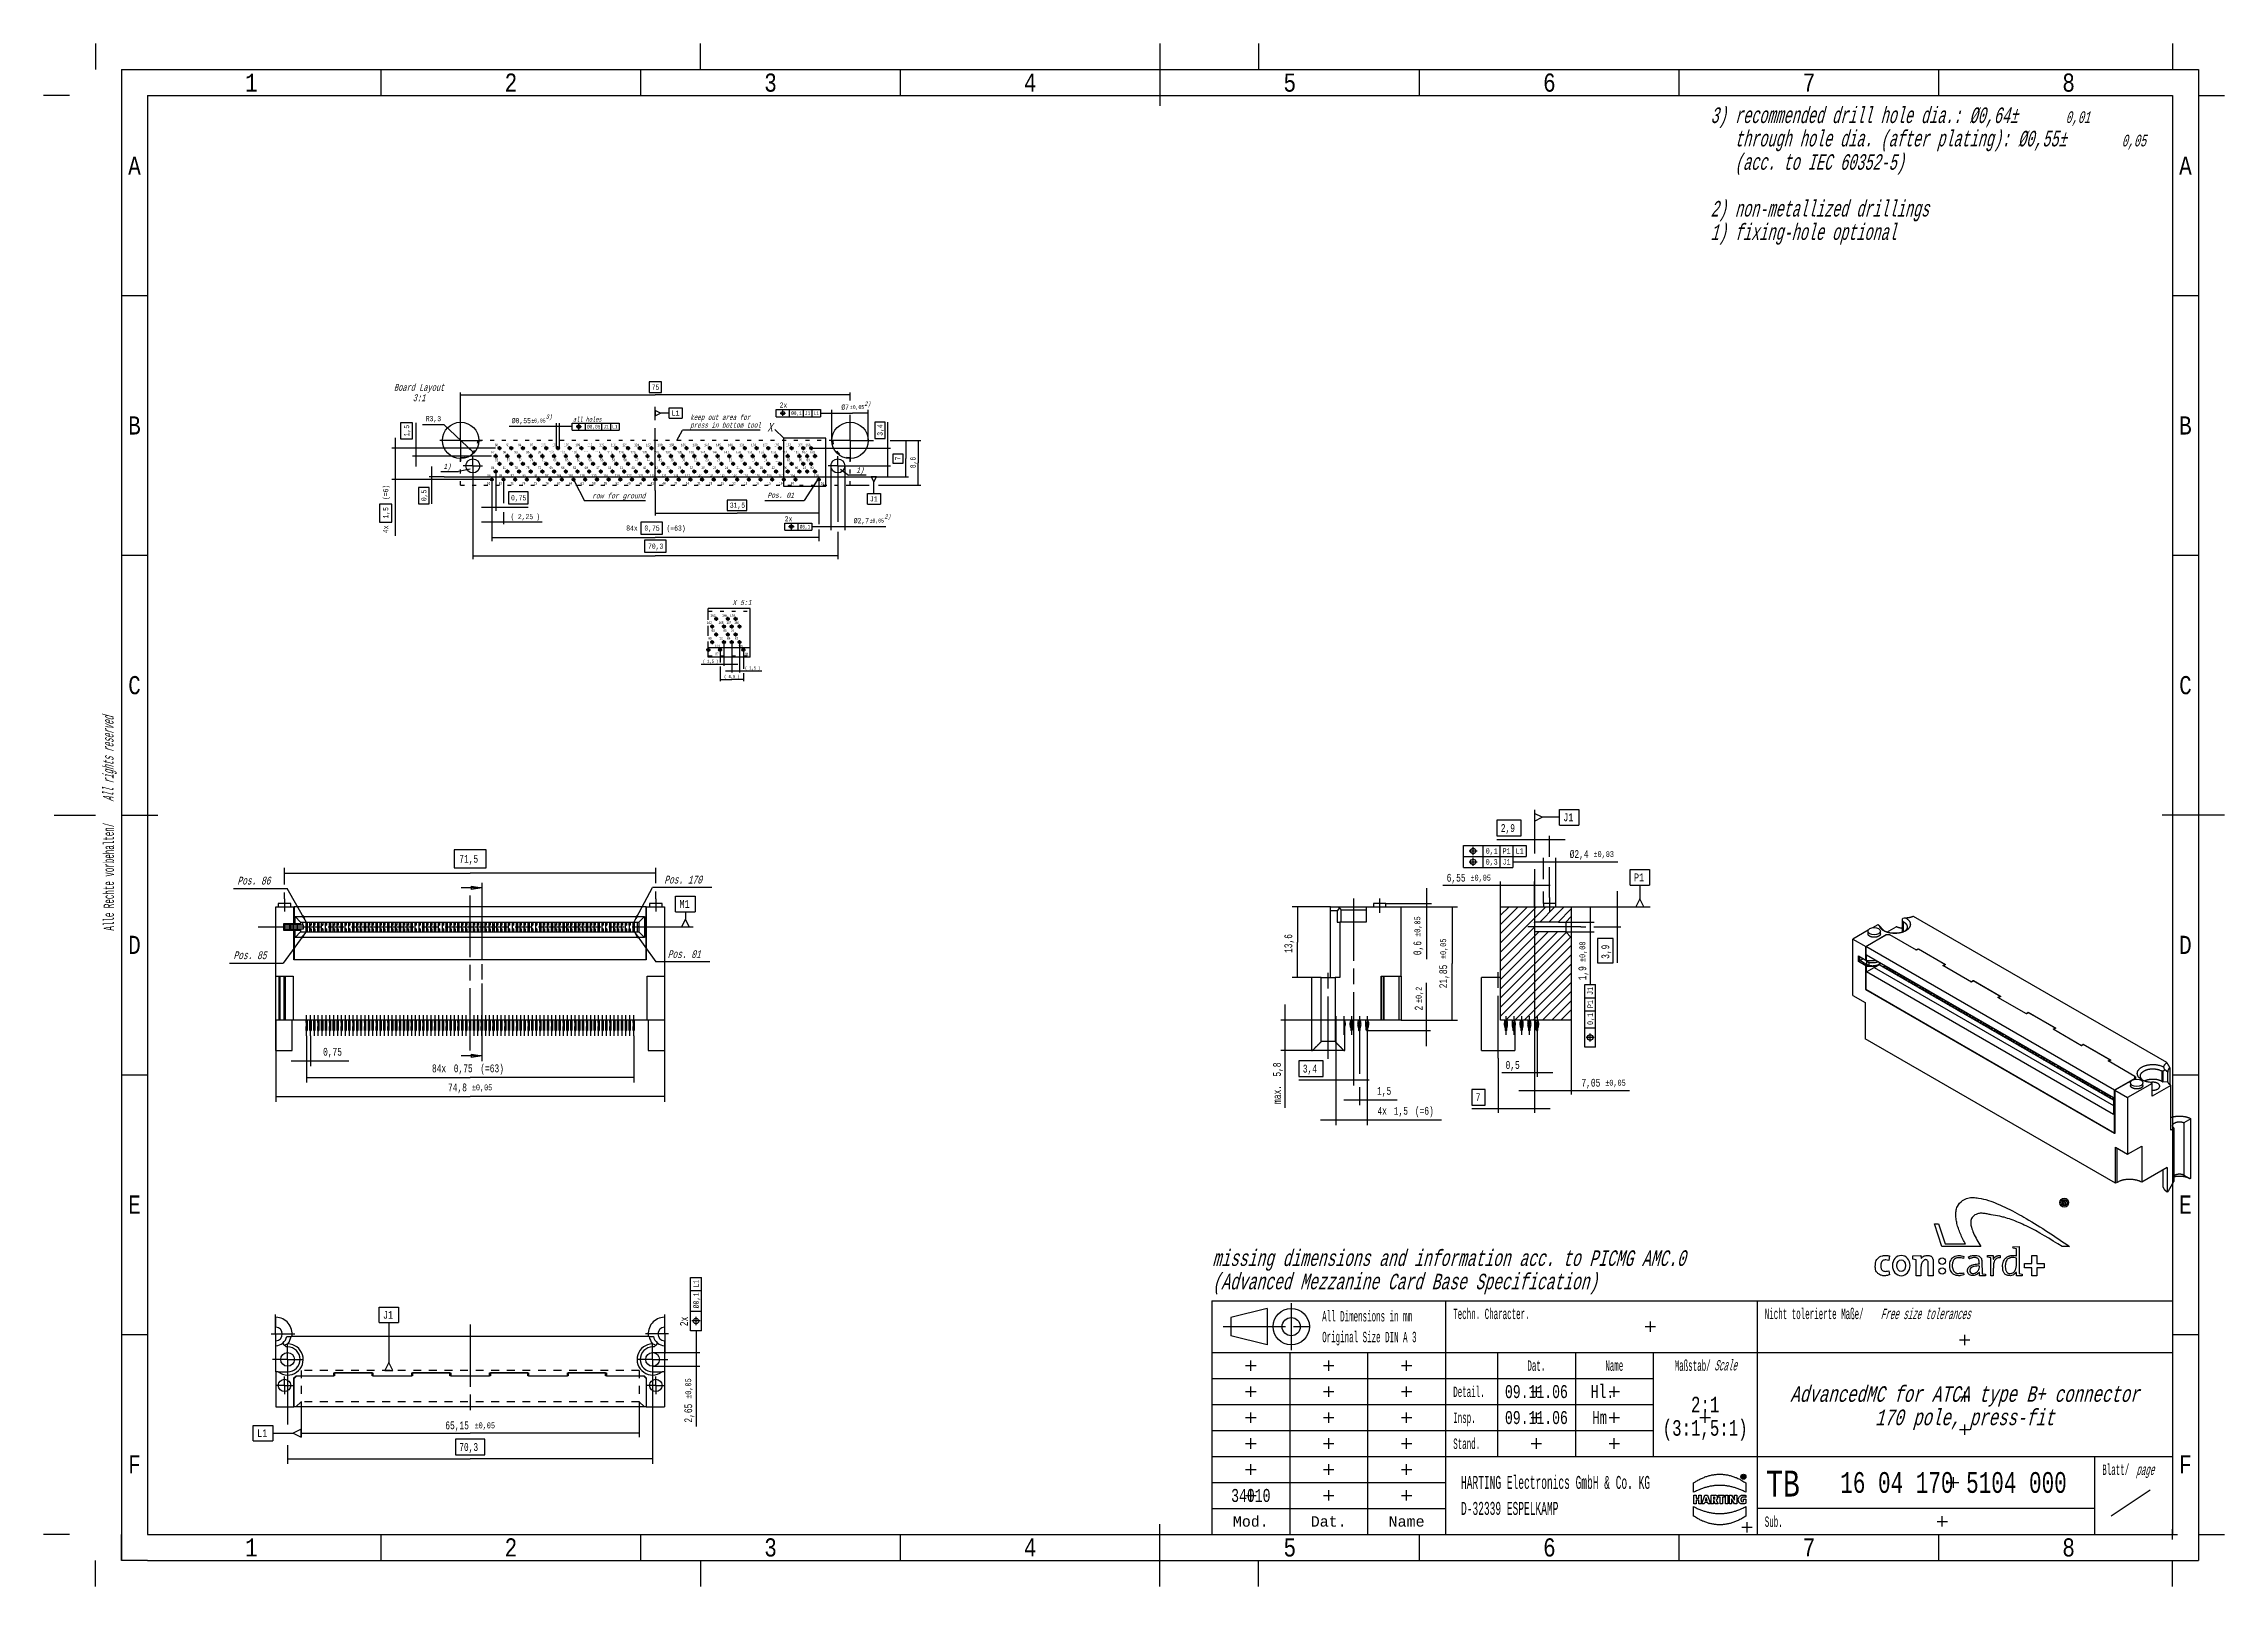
# Model space of a CAD drawing. Extents: x 0 to 420, y 0 to 297.
import ezdxf
from ezdxf.enums import TextEntityAlignment as Align

# ---------------------------------------------------------------- set-up
doc = ezdxf.new("R2010")
doc.units = 0
doc.header["$PDMODE"] = 2
doc.header["$PDSIZE"] = -0.01
for name, pattern in [('CENTERLINE', [30, 12, -1.5, 3, -1.5, 12]), ('HIDDEN', [4.5, 1.5, -1.5, 1.5]), ('SHORT_DASH', [3, 0.75, -1.5, 0.75])]:
    doc.linetypes.add(name, pattern=pattern)
for name, color, linetype in [('1', 7, 'CONTINUOUS'), ('2', 7, 'CONTINUOUS'), ('3', 7, 'CONTINUOUS'), ('4', 7, 'CONTINUOUS'), ('5', 7, 'CONTINUOUS'), ('6', 7, 'CONTINUOUS'), ('7', 7, 'CONTINUOUS')]:
    doc.layers.add(name, color=color, linetype=linetype)
doc.styles.get("Standard").update_dxf_attribs({"font": 'monotxt.shx'})
doc.dimstyles.new('DSTYLE10', dxfattribs={"dimtxt": 1, "dimasz": 1, "dimexe": 2, "dimexo": 0, "dimgap": 2, "dimtad": 1, "dimrnd": 0.01, "dimzin": 11, "dimcen": 0.09, "dimazin": 3, "dimtp": 0.05, "dimtfac": 1, "dimtdec": 4, "dimtofl": 0, "dimtmove": 0, "dimatfit": 3, "dimtolj": 1, "dimtzin": 0})
doc.dimstyles.new('DSTYLE11', dxfattribs={"dimtxt": 1.5, "dimasz": 1.5, "dimexe": 1.5, "dimexo": 0, "dimgap": 1.5, "dimtad": 1, "dimrnd": 0.01, "dimzin": 11, "dimcen": 0.09, "dimazin": 3, "dimtp": 0.05, "dimtfac": 1, "dimtdec": 4, "dimtofl": 0, "dimtmove": 0, "dimatfit": 3, "dimtolj": 1, "dimtzin": 0})
doc.dimstyles.new('DSTYLE12', dxfattribs={"dimtxt": 1.5, "dimasz": 1.5, "dimexe": 1.5, "dimexo": 0, "dimgap": 1.5, "dimtad": 1, "dimrnd": 0.01, "dimzin": 11, "dimcen": 0.09, "dimazin": 3, "dimtol": 1, "dimtp": 0.05, "dimtfac": 1, "dimtdec": 4, "dimtofl": 0, "dimtmove": 0, "dimatfit": 3, "dimtolj": 1, "dimtzin": 0})
doc.dimstyles.new('DSTYLE13', dxfattribs={"dimtxt": 1.5, "dimasz": 1.5, "dimexe": 1.5, "dimexo": 0, "dimgap": 1.5, "dimtad": 1, "dimrnd": 0.01, "dimzin": 11, "dimcen": 0.09, "dimazin": 3, "dimtol": 1, "dimtp": 0.08, "dimtfac": 1, "dimtdec": 4, "dimtofl": 0, "dimtmove": 0, "dimatfit": 3, "dimtolj": 1, "dimtzin": 0})
doc.dimstyles.new('DSTYLE14', dxfattribs={"dimtxt": 1.5, "dimasz": 1.5, "dimexe": 1.5, "dimexo": 0, "dimgap": 1.5, "dimtad": 1, "dimrnd": 0.01, "dimzin": 11, "dimcen": 0.09, "dimazin": 3, "dimtol": 1, "dimtp": 0.03, "dimtfac": 1, "dimtdec": 4, "dimtofl": 0, "dimtmove": 0, "dimatfit": 3, "dimtolj": 1, "dimtzin": 0})
doc.dimstyles.new('DSTYLE15', dxfattribs={"dimtxt": 0.6, "dimasz": 0.6, "dimexe": 1.5, "dimexo": 0, "dimgap": 1.5, "dimtad": 1, "dimrnd": 0.01, "dimzin": 11, "dimcen": 0.09, "dimazin": 3, "dimtp": 0.05, "dimtfac": 1, "dimtdec": 4, "dimtofl": 0, "dimtmove": 0, "dimatfit": 3, "dimtolj": 1, "dimtzin": 0})
doc.dimstyles.new('DSTYLE16', dxfattribs={"dimtxt": 1.5, "dimasz": 1.5, "dimexe": 1.5, "dimexo": 0, "dimgap": 1.5, "dimtad": 1, "dimrnd": 0.01, "dimzin": 11, "dimcen": 0.09, "dimazin": 3, "dimtol": 1, "dimtp": 0.2, "dimtfac": 1, "dimtdec": 4, "dimtofl": 0, "dimtmove": 0, "dimatfit": 3, "dimtolj": 1, "dimtzin": 0})
doc.dimstyles.new('DSTYLE2', dxfattribs={"dimtxt": 1, "dimasz": 1, "dimexe": 1.5, "dimexo": 0, "dimgap": 1.5, "dimtad": 1, "dimrnd": 0.01, "dimzin": 11, "dimcen": 0.09, "dimazin": 3, "dimtp": 0.05, "dimtfac": 1, "dimtdec": 4, "dimtofl": 0, "dimtmove": 0, "dimatfit": 3, "dimtolj": 1, "dimtzin": 0})
doc.dimstyles.new('DSTYLE3', dxfattribs={"dimtxt": 1.5, "dimasz": 1.5, "dimexe": 2, "dimexo": 0, "dimgap": 2, "dimtad": 1, "dimrnd": 0.01, "dimzin": 11, "dimcen": 0.09, "dimazin": 3, "dimtp": 0.05, "dimtfac": 1, "dimtdec": 4, "dimtofl": 0, "dimtmove": 0, "dimatfit": 3, "dimtolj": 1, "dimtzin": 0})
doc.dimstyles.new('DSTYLE5', dxfattribs={"dimtxt": 1, "dimasz": 1, "dimexe": 6, "dimexo": 0, "dimgap": 2, "dimtad": 1, "dimtih": 1, "dimtoh": 1, "dimrnd": 0.01, "dimzin": 11, "dimcen": 0.09, "dimse1": 1, "dimazin": 3, "dimtp": 0.05, "dimtm": 0.1, "dimtfac": 1, "dimtdec": 4, "dimtmove": 0, "dimatfit": 3, "dimtolj": 1, "dimtzin": 0})
doc.dimstyles.new('DSTYLE6', dxfattribs={"dimtxt": 1.5, "dimasz": 1.5, "dimexe": 2, "dimexo": 0, "dimgap": 2, "dimtad": 1, "dimrnd": 0.01, "dimzin": 11, "dimcen": 0.09, "dimazin": 3, "dimtol": 1, "dimtp": 0.05, "dimtfac": 1, "dimtdec": 4, "dimtofl": 0, "dimtmove": 0, "dimatfit": 3, "dimtolj": 1, "dimtzin": 0})
doc.dimstyles.new('DSTYLE7', dxfattribs={"dimtxt": 1.5, "dimasz": 1.5, "dimexe": 2, "dimexo": 0, "dimgap": 1.5, "dimtad": 1, "dimrnd": 0.01, "dimzin": 11, "dimcen": 0.09, "dimazin": 3, "dimtp": 0.05, "dimtfac": 1, "dimtdec": 4, "dimtofl": 0, "dimtmove": 0, "dimatfit": 3, "dimtolj": 1, "dimtzin": 0})
doc.dimstyles.new('DSTYLE8', dxfattribs={"dimtxt": 1.5, "dimasz": 1.5, "dimexe": 2, "dimexo": 0, "dimgap": 2, "dimtad": 1, "dimrnd": 0.01, "dimzin": 11, "dimcen": 0.09, "dimazin": 3, "dimtol": 1, "dimtp": 0.05, "dimtm": 0.1, "dimtfac": 1, "dimtdec": 4, "dimtofl": 0, "dimtmove": 0, "dimatfit": 3, "dimtolj": 1, "dimtzin": 0})
doc.dimstyles.new('DSTYLE9', dxfattribs={"dimtxt": 1, "dimasz": 1, "dimexe": 2, "dimexo": 0, "dimgap": 2, "dimtad": 1, "dimrnd": 0.01, "dimzin": 11, "dimcen": 0.09, "dimazin": 3, "dimtol": 1, "dimtp": 0.05, "dimtfac": 1, "dimtdec": 4, "dimtofl": 0, "dimtmove": 0, "dimatfit": 3, "dimtolj": 1, "dimtzin": 0})

# ---------------------------------------------------------------- blocks, each defined once
blk = doc.blocks.new('*D42')
at = {"layer": '6', "color": 1, "linetype": 'CONTINUOUS'}
for p in [(153.45352, 215.06912), (158.4122, 213.92331)]:
    blk.add_line(p, (155.0122, 213.92331), dxfattribs=at)
at = {"layer": '6', "color": 1, "linetype": 'CONTINUOUS', "oblique": 15, "width": 0.7}
blk.add_text('1)', height=1, dxfattribs=at).set_placement((156.5122, 214.42331))
blk = doc.blocks.new('*D43')
at = {"layer": '6', "color": 1, "linetype": 'CONTINUOUS'}
for p in [(76.481362, 214.61778), (82.126492, 215.06912)]:
    blk.add_line(p, (79.881362, 214.61778), dxfattribs=at)
at = {"layer": '6', "color": 1, "linetype": 'CONTINUOUS', "oblique": 15, "width": 0.7}
blk.add_text('1)', height=1, dxfattribs=at).set_placement((76.981362, 215.11778))
blk = doc.blocks.new('_AH13')
at = {"layer": '101', "color": 0, "linetype": 'CONTINUOUS'}
blk.add_solid([(0, 0), (-1, 0.166667), (-1, -0.166667), (0, 0)], dxfattribs=at)
blk = doc.blocks.new('*D44')
at = {"layer": '6', "color": 180, "linetype": 'CONTINUOUS'}
for p, q in [((159.31182, 220.61105), (159.81165, 220.61105)), ((163.08456, 220.61105), (168.93436, 220.61105)), ((168.43436, 220.61105), (168.43436, 216.31105)), ((168.43436, 212.01105), (168.43436, 216.31105)), ((155.31182, 212.01105), (159.00756, 212.01105)), ((160.81559, 212.01105), (168.93436, 212.01105))]:
    blk.add_line(p, q, dxfattribs=at)
at = {"layer": '6', "color": 180}
for p, rotation in [((168.43436, 220.61105), 450), ((168.43436, 212.01105), 630)]:
    blk.add_blockref('_AH13', p, dxfattribs=dict(at, rotation=rotation))
at = {"layer": '6', "color": 180, "linetype": 'CONTINUOUS', "width": 0.7}
blk.add_text('8,6', height=1, rotation=90, dxfattribs=at).set_placement((167.93403, 215.26105))
blk = doc.blocks.new('*D62')
at = {"layer": '2', "color": 1, "linetype": 'CONTINUOUS'}
for p, q in [((50.646684, 105.99912), (50.646684, 100.16238)), ((51.396684, 105.99912), (51.396684, 100.16238)), ((47.646684, 101.16238), (51.396684, 101.16238)), ((51.396684, 101.16238), (58.771489, 101.16238))]:
    blk.add_line(p, q, dxfattribs=at)
at = {"layer": '2', "color": 1, "xscale": 1.5, "yscale": 1.5, "zscale": 1.5}
for p, rotation in [((50.646684, 101.16238), 360), ((51.396684, 101.16238), 540)]:
    blk.add_blockref('_AH13', p, dxfattribs=dict(at, rotation=rotation))
at = {"layer": '2', "color": 1, "linetype": 'CONTINUOUS', "width": 0.7}
blk.add_text('0,75', height=1.5, dxfattribs=at).set_placement((53.821489, 102.16288))
blk = doc.blocks.new('*D63')
at = {"layer": '2', "color": 1, "linetype": 'CONTINUOUS'}
for p, q in [((50.646684, 105.99912), (50.646684, 96.971356)), ((113.64668, 105.99912), (113.64668, 96.971356)), ((50.646684, 97.971356), (82.146684, 97.971356)), ((113.64668, 97.971356), (82.146684, 97.971356))]:
    blk.add_line(p, q, dxfattribs=at)
at = {"layer": '2', "color": 1, "xscale": 1.5, "yscale": 1.5, "zscale": 1.5}
for p, rotation in [((50.646684, 97.971356), 180), ((50.646684, 97.971356), 180), ((50.646684, 97.971356), 180), ((113.64668, 97.971356), 360), ((113.64668, 97.971356), 360), ((113.64668, 97.971356), 360)]:
    blk.add_blockref('_AH13', p, dxfattribs=dict(at, rotation=rotation))
at = {"layer": '2', "color": 1, "linetype": 'CONTINUOUS', "width": 0.7}
for s, p in [('84x ', (74.796684, 98.971856)), ('0,75', (78.996684, 98.971856)), (' (=63)', (83.196684, 98.971856))]:
    blk.add_text(s, height=1.5, dxfattribs=at).set_placement(p)
blk = doc.blocks.new('*D66')
at = {"layer": '4', "color": 1, "linetype": 'CONTINUOUS'}
for p, q in [((253.39911, 106.16852), (253.39911, 98.675635)), ((254.89911, 106.16852), (254.89911, 92.64407)), ((250.39911, 93.64407), (254.89911, 93.64407)), ((253.39911, 96.119119), (253.39911, 92.64407)), ((254.89911, 93.64407), (260.71343, 93.64407))]:
    blk.add_line(p, q, dxfattribs=at)
at = {"layer": '4', "color": 1, "xscale": 1.5, "yscale": 1.5, "zscale": 1.5}
for p, rotation in [((253.39911, 93.64407), 360), ((254.89911, 93.64407), 540)]:
    blk.add_blockref('_AH13', p, dxfattribs=dict(at, rotation=rotation))
at = {"layer": '4', "color": 1, "linetype": 'CONTINUOUS', "width": 0.7}
blk.add_text('1,5', height=1.5, dxfattribs=at).set_placement((256.81343, 94.64457))
blk = doc.blocks.new('*D67')
at = {"layer": '4', "color": 1, "linetype": 'CONTINUOUS'}
for p, q in [((248.89911, 106.16852), (248.89911, 88.799692)), ((254.89911, 106.16852), (254.89911, 88.799692)), ((245.89911, 89.799692), (254.89911, 89.799692)), ((254.89911, 89.799692), (269.19097, 89.799692))]:
    blk.add_line(p, q, dxfattribs=at)
at = {"layer": '4', "color": 1, "xscale": 1.5, "yscale": 1.5, "zscale": 1.5}
for p, rotation in [((248.89911, 89.799692), 360), ((248.89911, 89.799692), 360), ((248.89911, 89.799692), 360), ((254.89911, 89.799692), 540), ((254.89911, 89.799692), 540), ((254.89911, 89.799692), 540)]:
    blk.add_blockref('_AH13', p, dxfattribs=dict(at, rotation=rotation))
at = {"layer": '4', "color": 1, "linetype": 'CONTINUOUS', "width": 0.7}
for s, p in [(' (=6)', (263.19097, 90.800192)), ('4x ', (256.89097, 90.800192)), ('1,5', (260.04097, 90.800192))]:
    blk.add_text(s, height=1.5, dxfattribs=at).set_placement(p)
blk = doc.blocks.new('*FC93')
at = {"layer": '6', "color": 1, "linetype": 'CONTINUOUS'}
for p, q in [((0, 0), (0, 2)), ((0, 2), (7.4, 2)), ((0, 0), (7.4, 0)), ((1.05, 1), (2.55, 1)), ((1.8, 0.25), (1.8, 1.75)), ((3.6, 2), (3.6, 0)), ((7.4, 2), (7.4, 0))]:
    blk.add_line(p, q, dxfattribs=at)
blk.add_circle((1.8, 1), 0.5, dxfattribs=at)
at = {"layer": '6', "color": 1, "linetype": 'CONTINUOUS', "width": 0.7}
blk.add_text('%%c0,1', height=1, dxfattribs=at).set_placement((4.1, 0.5))
blk = doc.blocks.new('*D252')
at = {"layer": '6', "color": 1, "linetype": 'CONTINUOUS'}
for p in [(102.21061, 212.80707), (115.94193, 208.96029)]:
    blk.add_line(p, (104.14193, 208.96029), dxfattribs=at)
at = {"layer": '6', "color": 0, "linetype": 'CONTINUOUS'}
blk.add_solid([(102.21061, 212.80707), (102.51035, 211.8386), (102.80825, 211.98816)], dxfattribs=at)
at = {"layer": '6', "color": 1, "linetype": 'CONTINUOUS', "oblique": 15, "width": 0.7}
blk.add_text('row for ground', height=1, dxfattribs=at).set_placement((105.64193, 209.46029))
blk = doc.blocks.new('*D253')
at = {"layer": '2', "color": 1, "linetype": 'CONTINUOUS'}
for p in [(113.64668, 126.10897), (128.2889, 120.21135)]:
    blk.add_line(p, (117.9389, 120.21135), dxfattribs=at)
at = {"layer": '2', "color": 0, "linetype": 'CONTINUOUS'}
blk.add_solid([(113.64668, 126.10897), (114.32721, 124.74906), (114.73149, 125.04328)], dxfattribs=at)
at = {"layer": '2', "color": 1, "linetype": 'CONTINUOUS', "oblique": 15, "width": 0.7}
blk.add_text('Pos. 01', height=1.5, dxfattribs=at).set_placement((120.1889, 120.96135))
blk = doc.blocks.new('*D254')
at = {"layer": '2', "color": 1, "linetype": 'CONTINUOUS'}
for p in [(113.64668, 127.77897), (128.68143, 134.56127)]:
    blk.add_line(p, (117.28143, 134.56127), dxfattribs=at)
at = {"layer": '2', "color": 0, "linetype": 'CONTINUOUS'}
blk.add_solid([(113.64668, 127.77897), (114.57558, 128.98299), (114.13487, 129.21917)], dxfattribs=at)
at = {"layer": '2', "color": 1, "linetype": 'CONTINUOUS', "oblique": 15, "width": 0.7}
blk.add_text('Pos. 170', height=1.5, dxfattribs=at).set_placement((119.53143, 135.31127))
blk = doc.blocks.new('*D255')
at = {"layer": '2', "color": 1, "linetype": 'CONTINUOUS'}
for p in [(50.646684, 126.10897), (35.816948, 120.0042)]:
    blk.add_line(p, (46.166948, 120.0042), dxfattribs=at)
at = {"layer": '2', "color": 0, "linetype": 'CONTINUOUS'}
blk.add_solid([(50.646684, 126.10897), (49.557708, 125.04755), (49.960822, 124.75174)], dxfattribs=at)
at = {"layer": '2', "color": 1, "linetype": 'CONTINUOUS', "oblique": 15, "width": 0.7}
blk.add_text('Pos. 85', height=1.5, dxfattribs=at).set_placement((36.566948, 120.7542))
blk = doc.blocks.new('*D256')
at = {"layer": '2', "color": 1, "linetype": 'CONTINUOUS'}
for p in [(36.568102, 134.3693), (50.646684, 127.77897)]:
    blk.add_line(p, (46.918102, 134.3693), dxfattribs=at)
at = {"layer": '2', "color": 0, "linetype": 'CONTINUOUS'}
blk.add_solid([(50.646684, 127.77897), (50.125646, 129.20762), (49.690464, 128.96141)], dxfattribs=at)
at = {"layer": '2', "color": 1, "linetype": 'CONTINUOUS', "oblique": 15, "width": 0.7}
blk.add_text('Pos. 86', height=1.5, dxfattribs=at).set_placement((37.318102, 135.1193))
blk = doc.blocks.new('*D257')
at = {"layer": '6', "color": 1, "linetype": 'CONTINUOUS'}
for p in [(149.05184, 213.02139), (138.8881, 209.05721)]:
    blk.add_line(p, (146.4881, 209.05721), dxfattribs=at)
at = {"layer": '6', "color": 0, "linetype": 'CONTINUOUS'}
blk.add_solid([(149.05184, 213.02139), (148.36884, 212.2722), (148.64874, 212.09118)], dxfattribs=at)
at = {"layer": '6', "color": 1, "linetype": 'CONTINUOUS', "oblique": 15, "width": 0.7}
blk.add_text('Pos. 01 ', height=1, dxfattribs=at).set_placement((139.3881, 209.55721))
blk = doc.blocks.new('*FC108')
at = {"layer": '6', "color": 1, "linetype": 'CONTINUOUS'}
for q in [(-2.467839, 0), (0, 0)]:
    blk.add_line((0, 0), q, dxfattribs=at)
at = {"layer": '6', "xscale": 0.5, "yscale": 0.5, "zscale": 0.5}
blk.add_blockref('_AH13', (-2.467839, 0), dxfattribs=at)
blk = doc.blocks.new('*FC509')
at = {"layer": '6', "color": 1, "linetype": 'CONTINUOUS'}
for p, q in [((0, 0), (0, 2)), ((0, 2), (12.2, 2)), ((0, 0), (12.2, 0)), ((1.05, 1), (2.55, 1)), ((1.8, 0.25), (1.8, 1.75)), ((3.6, 2), (3.6, 0)), ((7.4, 2), (7.4, 0)), ((9.8, 2), (9.8, 0)), ((12.2, 2), (12.2, 0))]:
    blk.add_line(p, q, dxfattribs=at)
blk.add_circle((1.8, 1), 0.5, dxfattribs=at)
at = {"layer": '6', "color": 1, "linetype": 'CONTINUOUS', "width": 0.7}
for s, p in [('%%c0,1', (4.1, 0.5)), ('J1', (7.9, 0.5)), ('L1', (10.3, 0.5))]:
    blk.add_text(s, height=1, dxfattribs=at).set_placement(p)
blk = doc.blocks.new('*D1423')
at = {"layer": '6', "color": 180, "linetype": 'CONTINUOUS'}
for p in [(72.945626, 223.6495), (82.716449, 218.35102)]:
    blk.add_line(p, (77.078959, 223.6495), dxfattribs=at)
at = {"layer": '6', "color": 0, "linetype": 'CONTINUOUS'}
blk.add_solid([(82.716449, 218.35102), (82.101916, 219.15732), (81.873628, 218.91443)], dxfattribs=at)
at = {"layer": '6', "color": 180, "rotation": 676.77557}
blk.add_blockref('_AH13', (82.716449, 218.35102), dxfattribs=at)
at = {"layer": '6', "color": 180, "linetype": 'CONTINUOUS', "width": 0.7}
blk.add_text('R3,3', height=1, dxfattribs=at).set_placement((73.612293, 224.31616))
blk = doc.blocks.new('*D1444')
at = {"layer": '2', "color": 1, "linetype": 'CONTINUOUS'}
for p, q in [((85.246684, 141.8159), (79.046684, 141.8159)), ((79.046684, 141.8159), (79.046684, 138.3159)), ((85.246684, 138.3159), (85.246684, 141.8159)), ((46.396684, 135.13465), (46.396684, 138.3154)), ((46.396684, 137.3154), (82.146684, 137.3154)), ((79.046684, 138.3159), (85.246684, 138.3159)), ((117.89668, 137.3154), (82.146684, 137.3154)), ((117.89668, 135.3668), (117.89668, 138.3154)), ((46.396684, 132.3636), (46.396684, 133.5502)), ((117.89668, 132.3636), (117.89668, 133.75129))]:
    blk.add_line(p, q, dxfattribs=at)
at = {"layer": '2', "color": 1, "xscale": 1.5, "yscale": 1.5, "zscale": 1.5}
for p, rotation in [((46.396684, 137.3154), 180), ((117.89668, 137.3154), 360)]:
    blk.add_blockref('_AH13', p, dxfattribs=dict(at, rotation=rotation))
at = {"layer": '2', "color": 1, "linetype": 'CONTINUOUS', "width": 0.7}
blk.add_text('71,5', height=1.5, dxfattribs=at).set_placement((80.046684, 139.3159))
blk = doc.blocks.new('*D1445')
at = {"layer": '2', "color": 1, "linetype": 'CONTINUOUS'}
for p, q in [((44.746684, 108.99397), (44.746684, 93.305071)), ((119.54668, 108.99397), (119.54668, 93.305071)), ((44.746684, 94.305071), (82.146684, 94.305071)), ((119.54668, 94.305071), (82.146684, 94.305071))]:
    blk.add_line(p, q, dxfattribs=at)
at = {"layer": '2', "color": 1, "xscale": 1.5, "yscale": 1.5, "zscale": 1.5}
for p, rotation in [((44.746684, 94.305071), 180), ((44.746684, 94.305071), 180), ((119.54668, 94.305071), 360), ((119.54668, 94.305071), 360)]:
    blk.add_blockref('_AH13', p, dxfattribs=dict(at, rotation=rotation))
at = {"layer": '2', "color": 1, "linetype": 'CONTINUOUS', "width": 0.7}
for s, height, p in [('74,8', 1.5, (77.890434, 95.305571)), ('%%p0,05', 1.125, (82.465434, 95.493071))]:
    blk.add_text(s, height=height, dxfattribs=at).set_placement(p)
blk = doc.blocks.new('*D1446')
at = {"layer": '3', "color": 1, "linetype": 'CONTINUOUS'}
for p, q in [((46.996684, 40.785225), (46.996684, 31.154866)), ((117.29668, 40.785225), (117.29668, 23.57374)), ((46.996684, 27.16228), (46.996684, 23.57374)), ((84.996684, 28.32424), (79.296684, 28.32424)), ((79.296684, 28.32424), (79.296684, 25.32424)), ((79.296684, 25.32424), (84.996684, 25.32424)), ((84.996684, 25.32424), (84.996684, 28.32424)), ((46.996684, 24.57374), (82.146684, 24.57374)), ((117.29668, 24.57374), (82.146684, 24.57374))]:
    blk.add_line(p, q, dxfattribs=at)
at = {"layer": '3', "color": 1, "xscale": 1.5, "yscale": 1.5, "zscale": 1.5}
for p, rotation in [((46.996684, 24.57374), 180), ((117.29668, 24.57374), 360)]:
    blk.add_blockref('_AH13', p, dxfattribs=dict(at, rotation=rotation))
at = {"layer": '3', "color": 1, "linetype": 'CONTINUOUS', "width": 0.7}
blk.add_text('70,3', height=1.5, dxfattribs=at).set_placement((80.046684, 26.07424))
blk = doc.blocks.new('*D1447')
at = {"layer": '4', "color": 1, "linetype": 'CONTINUOUS'}
for p, q in [((261.44911, 130.84397), (272.30215, 130.84397)), ((271.30215, 130.84397), (271.30215, 119.91897)), ((271.30215, 108.99397), (271.30215, 119.91897)), ((261.44911, 108.99397), (272.30215, 108.99397))]:
    blk.add_line(p, q, dxfattribs=at)
at = {"layer": '4', "color": 1, "xscale": 1.5, "yscale": 1.5, "zscale": 1.5}
for p, rotation in [((271.30215, 130.84397), 450), ((271.30215, 130.84397), 450), ((271.30215, 108.99397), 270), ((271.30215, 108.99397), 270)]:
    blk.add_blockref('_AH13', p, dxfattribs=dict(at, rotation=rotation))
at = {"layer": '4', "color": 1, "linetype": 'CONTINUOUS', "width": 0.7}
for s, height, p in [('%%p0,05', 1.125, (270.11415, 120.76272)), ('21,85', 1.5, (270.30165, 115.13772))]:
    blk.add_text(s, height=height, rotation=90, dxfattribs=at).set_placement(p)
blk = doc.blocks.new('*D1450')
at = {"layer": '4', "color": 1, "linetype": 'CONTINUOUS'}
for p, q in [((266.32762, 134.44397), (266.32762, 130.84397)), ((258.49911, 131.44397), (267.32762, 131.44397)), ((261.44911, 130.84397), (267.32762, 130.84397)), ((266.32762, 130.84397), (266.32762, 120.76852))]:
    blk.add_line(p, q, dxfattribs=at)
at = {"layer": '4', "color": 1, "xscale": 1.5, "yscale": 1.5, "zscale": 1.5}
for p, rotation in [((266.32762, 131.44397), 630), ((266.32762, 131.44397), 630), ((266.32762, 130.84397), 450), ((266.32762, 130.84397), 450)]:
    blk.add_blockref('_AH13', p, dxfattribs=dict(at, rotation=rotation))
at = {"layer": '4', "color": 1, "linetype": 'CONTINUOUS', "width": 0.7}
for s, height, p in [('%%p0,05', 1.125, (265.13962, 125.04352)), ('0,6', 1.5, (265.32712, 121.51852))]:
    blk.add_text(s, height=height, rotation=90, dxfattribs=at).set_placement(p)
blk = doc.blocks.new('*D1451')
at = {"layer": '4', "color": 1, "linetype": 'CONTINUOUS'}
for p, q in [((247.84911, 130.84397), (240.47113, 130.84397)), ((241.47113, 130.84397), (241.47113, 124.04397)), ((241.47113, 117.24397), (241.47113, 124.04397)), ((244.17566, 117.24397), (240.47113, 117.24397))]:
    blk.add_line(p, q, dxfattribs=at)
at = {"layer": '4', "color": 1, "xscale": 1.5, "yscale": 1.5, "zscale": 1.5}
for p, rotation in [((241.47113, 130.84397), 450), ((241.47113, 117.24397), 630)]:
    blk.add_blockref('_AH13', p, dxfattribs=dict(at, rotation=rotation))
at = {"layer": '4', "color": 1, "linetype": 'CONTINUOUS', "width": 0.7}
blk.add_text('13,6', height=1.5, rotation=90, dxfattribs=at).set_placement((240.47063, 121.94397))
blk = doc.blocks.new('*D1452')
at = {"layer": '6', "color": 1, "linetype": 'CONTINUOUS'}
for p, q in [((151.81182, 220.61105), (151.81182, 226.52492)), ((151.81182, 225.85825), (155.77465, 225.85825)), ((158.81182, 225.85825), (155.77465, 225.85825)), ((158.81182, 220.61105), (158.81182, 226.52492))]:
    blk.add_line(p, q, dxfattribs=at)
at = {"layer": '6', "color": 1}
for p, rotation in [((151.81182, 225.85825), 180), ((151.81182, 225.85825), 180), ((158.81182, 225.85825), 360), ((158.81182, 225.85825), 360)]:
    blk.add_blockref('_AH13', p, dxfattribs=dict(at, rotation=rotation))
at = {"layer": '6', "color": 1, "linetype": 'CONTINUOUS', "width": 0.7}
for s, height, p in [('%%c7', 1, (153.63715, 226.52525)), ('%%p0,05', 0.75, (155.28715, 226.65025))]:
    blk.add_text(s, height=height, dxfattribs=at).set_placement(p)
blk = doc.blocks.new('*D1453')
at = {"layer": '6', "color": 1, "linetype": 'CONTINUOUS'}
for p, q in [((87.061816, 214.22355), (87.061816, 207.06803)), ((86.311816, 212.73471), (86.311816, 207.06803)), ((93.324859, 210.73503), (89.524859, 210.73503)), ((89.524859, 210.73503), (89.524859, 208.4017)), ((93.324859, 208.4017), (93.324859, 210.73503)), ((84.311816, 207.7347), (87.061816, 207.7347)), ((87.061816, 207.7347), (93.324859, 207.7347)), ((89.524859, 208.4017), (93.324859, 208.4017))]:
    blk.add_line(p, q, dxfattribs=at)
at = {"layer": '6', "color": 1}
for p, rotation in [((86.311816, 207.7347), 360), ((87.061816, 207.7347), 540)]:
    blk.add_blockref('_AH13', p, dxfattribs=dict(at, rotation=rotation))
at = {"layer": '6', "color": 1, "linetype": 'CONTINUOUS', "width": 0.7}
blk.add_text('0,75', height=1, dxfattribs=at).set_placement((90.024859, 209.06836))
blk = doc.blocks.new('*D1454')
at = {"layer": '6', "color": 1, "linetype": 'CONTINUOUS'}
for p, q in [((86.311816, 212.73471), (86.311816, 201.22847)), ((149.31182, 212.72355), (149.31182, 204.49152)), ((86.311816, 201.89514), (117.81182, 201.89514)), ((119.17848, 204.89547), (115.04515, 204.89547)), ((115.04515, 204.89547), (115.04515, 202.56214)), ((115.04515, 202.56214), (119.17848, 202.56214)), ((149.31182, 201.89514), (117.81182, 201.89514)), ((119.17848, 202.56214), (119.17848, 204.89547)), ((149.31182, 203.44768), (149.31182, 201.22847))]:
    blk.add_line(p, q, dxfattribs=at)
at = {"layer": '6', "color": 1}
for p, rotation in [((86.311816, 201.89514), 180), ((86.311816, 201.89514), 180), ((86.311816, 201.89514), 180), ((149.31182, 201.89514), 360), ((149.31182, 201.89514), 360), ((149.31182, 201.89514), 360)]:
    blk.add_blockref('_AH13', p, dxfattribs=dict(at, rotation=rotation))
at = {"layer": '6', "color": 1, "linetype": 'CONTINUOUS', "width": 0.7}
for s, p in [('84x  ', (112.21182, 203.22881)), ('0,75', (115.71182, 203.22881)), ('  (=63)', (118.51182, 203.22881))]:
    blk.add_text(s, height=1, dxfattribs=at).set_placement(p)
blk = doc.blocks.new('*D1462')
at = {"layer": '6', "color": 1, "linetype": 'CONTINUOUS'}
for p, q in [((82.661816, 213.86105), (82.661816, 197.74708)), ((152.96182, 213.86105), (152.96182, 204.9616)), ((152.96182, 203.00842), (152.96182, 197.74708)), ((82.661816, 198.41374), (117.81182, 198.41374)), ((119.87848, 201.41408), (115.74515, 201.41408)), ((115.74515, 201.41408), (115.74515, 199.08074)), ((115.74515, 199.08074), (119.87848, 199.08074)), ((152.96182, 198.41374), (117.81182, 198.41374)), ((119.87848, 199.08074), (119.87848, 201.41408))]:
    blk.add_line(p, q, dxfattribs=at)
at = {"layer": '6', "color": 1}
for p, rotation in [((82.661816, 198.41374), 180), ((152.96182, 198.41374), 360)]:
    blk.add_blockref('_AH13', p, dxfattribs=dict(at, rotation=rotation))
at = {"layer": '6', "color": 1, "linetype": 'CONTINUOUS', "width": 0.7}
blk.add_text('70,3', height=1, dxfattribs=at).set_placement((116.41182, 199.74741))
blk = doc.blocks.new('*D1465')
at = {"layer": '6', "color": 1, "linetype": 'CONTINUOUS'}
for p, q in [((151.61182, 215.71105), (151.61182, 203.34214)), ((154.31182, 215.71105), (154.31182, 203.34214)), ((149.61182, 204.00881), (154.31182, 204.00881)), ((154.31182, 204.00881), (162.21013, 204.00881))]:
    blk.add_line(p, q, dxfattribs=at)
at = {"layer": '6', "color": 1}
for p, rotation in [((151.61182, 204.00881), 360), ((151.61182, 204.00881), 360), ((154.31182, 204.00881), 540), ((154.31182, 204.00881), 540)]:
    blk.add_blockref('_AH13', p, dxfattribs=dict(at, rotation=rotation))
at = {"layer": '6', "color": 1, "linetype": 'CONTINUOUS', "width": 0.7}
for s, height, p in [('%%c2,7', 1, (156.03513, 204.67581)), ('%%p0,05', 0.75, (159.08513, 204.80081))]:
    blk.add_text(s, height=height, dxfattribs=at).set_placement(p)
blk = doc.blocks.new('*D1476')
at = {"layer": '6', "color": 1, "linetype": 'CONTINUOUS'}
for p, q in [((119.01182, 231.86015), (116.61182, 231.86015)), ((116.61182, 231.86015), (116.61182, 229.86015)), ((119.01182, 229.86015), (119.01182, 231.86015)), ((80.311816, 224.61105), (80.311816, 229.85981)), ((80.311816, 229.35981), (117.81182, 229.35981)), ((116.61182, 229.86015), (119.01182, 229.86015)), ((155.31182, 229.35981), (117.81182, 229.35981)), ((155.31182, 228.29689), (155.31182, 229.85981)), ((155.31182, 224.61105), (155.31182, 225.52982))]:
    blk.add_line(p, q, dxfattribs=at)
at = {"layer": '6', "color": 1}
for p, rotation in [((80.311816, 229.35981), 180), ((155.31182, 229.35981), 360)]:
    blk.add_blockref('_AH13', p, dxfattribs=dict(at, rotation=rotation))
at = {"layer": '6', "color": 1, "linetype": 'CONTINUOUS', "width": 0.7}
blk.add_text('75', height=1, dxfattribs=at).set_placement((117.11182, 230.36015))
blk = doc.blocks.new('*FC94')
at = {"layer": '6', "color": 1, "linetype": 'CONTINUOUS'}
blk.add_line((0, 0), (3.685764, 0), dxfattribs=at)
at = {"layer": '6', "rotation": 180}
blk.add_blockref('_AH13', (3.685764, 0), dxfattribs=at)
blk = doc.blocks.new('*TX1441')
at = {"layer": '1', "color": 1, "linetype": 'CONTINUOUS', "oblique": 15, "width": 0.65}
for s, p in [('missing dimensions and information acc. to PICMG AMC.0', (0, 0)), ('(Advanced Mezzanine Card Base Specification)', (0, -4.5))]:
    blk.add_text(s, height=3, dxfattribs=at).set_placement(p)
blk = doc.blocks.new('*D1580')
at = {"layer": '6', "color": 1, "linetype": 'CONTINUOUS'}
for p, q in [((98.786816, 223.26169), (89.678721, 223.26169)), ((98.786816, 219.11105), (98.786816, 223.92836)), ((101.33682, 223.26169), (98.786816, 223.26169)), ((99.336816, 219.11105), (99.336816, 223.92836))]:
    blk.add_line(p, q, dxfattribs=at)
at = {"layer": '6', "color": 1}
for p, rotation in [((98.786816, 223.26169), 720), ((98.786816, 223.26169), 720), ((99.336816, 223.26169), 540), ((99.336816, 223.26169), 540)]:
    blk.add_blockref('_AH13', p, dxfattribs=dict(at, rotation=rotation))
at = {"layer": '6', "color": 1, "linetype": 'CONTINUOUS', "width": 0.7}
for s, height, p in [('%%c0,55', 1, (90.178721, 223.92869)), ('%%p0,05', 0.75, (93.928721, 224.05369))]:
    blk.add_text(s, height=height, rotation=360, dxfattribs=at).set_placement(p)
blk = doc.blocks.new('*FC102')
at = {"layer": '3', "color": 1, "linetype": 'CONTINUOUS'}
for p, q in [((0, -1.5), (0, 1.5)), ((0, 1.5), (3.75, 1.5)), ((3.75, 1.5), (3.75, -1.5)), ((0, -1.5), (3.75, -1.5)), ((1.88, -1.5), (1.88, -3)), ((1.88, -3), (1.88, -9.19)), ((1.88, -9.19), (1.12, -10.69)), ((1.12, -10.69), (2.62, -10.69)), ((2.62, -10.69), (1.88, -9.19))]:
    blk.add_line(p, q, dxfattribs=at)
at = {"layer": '3', "color": 1, "linetype": 'CONTINUOUS', "width": 0.75}
blk.add_text('J1', height=1.5, dxfattribs=at).set_placement((0.75, -0.75))
blk = doc.blocks.new('*FC1115')
at = {"layer": '6', "color": 1, "linetype": 'CONTINUOUS'}
for p, q in [((0, 0), (0, 2)), ((0, 2), (12.9, 2)), ((0, 0), (12.9, 0)), ((1.05, 1), (2.55, 1)), ((1.8, 0.25), (1.8, 1.75)), ((3.6, 2), (3.6, 0)), ((8.1, 2), (8.1, 0)), ((10.5, 2), (10.5, 0)), ((12.9, 2), (12.9, 0))]:
    blk.add_line(p, q, dxfattribs=at)
blk.add_circle((1.8, 1), 0.5, dxfattribs=at)
at = {"layer": '6', "color": 1, "linetype": 'CONTINUOUS', "width": 0.7}
for s, p in [('%%c0,05', (4.1, 0.5)), ('J1', (8.6, 0.5)), ('L1', (11, 0.5))]:
    blk.add_text(s, height=1, dxfattribs=at).set_placement(p)
blk = doc.blocks.new('*D2178')
at = {"layer": '4', "color": 1, "linetype": 'CONTINUOUS'}
for p, q in [((284.54343, 147.48793), (279.89343, 147.48793)), ((279.89343, 147.48793), (279.89343, 144.48793)), ((284.54343, 144.48793), (284.54343, 147.48793)), ((287.13612, 149.47268), (287.13612, 142.98743)), ((279.89343, 144.48793), (284.54343, 144.48793)), ((287.13612, 143.73743), (279.89343, 143.73743)), ((293.03612, 143.73743), (287.13612, 143.73743)), ((290.03612, 140.44651), (290.03612, 144.48743)), ((290.03612, 132.61324), (290.03612, 138.43341))]:
    blk.add_line(p, q, dxfattribs=at)
at = {"layer": '4', "color": 1, "xscale": 1.5, "yscale": 1.5, "zscale": 1.5}
for p, rotation in [((287.13612, 143.73743), 720), ((290.03612, 143.73743), 540)]:
    blk.add_blockref('_AH13', p, dxfattribs=dict(at, rotation=rotation))
at = {"layer": '4', "color": 1, "linetype": 'CONTINUOUS', "width": 0.7}
blk.add_text('2,9', height=1.5, rotation=360, dxfattribs=at).set_placement((280.64343, 145.23793))
blk = doc.blocks.new('*D2179')
at = {"layer": '4', "color": 1, "linetype": 'CONTINUOUS'}
for p, q in [((287.13612, 130.84397), (287.13612, 94.706577)), ((294.18612, 108.99397), (294.18612, 94.706577)), ((284.13612, 95.456577), (294.18612, 95.456577)), ((294.18612, 95.456577), (305.44367, 95.456577))]:
    blk.add_line(p, q, dxfattribs=at)
at = {"layer": '4', "color": 1, "xscale": 1.5, "yscale": 1.5, "zscale": 1.5}
for p, rotation in [((287.13612, 95.456577), 360), ((287.13612, 95.456577), 360), ((294.18612, 95.456577), 540), ((294.18612, 95.456577), 540)]:
    blk.add_blockref('_AH13', p, dxfattribs=dict(at, rotation=rotation))
at = {"layer": '4', "color": 1, "linetype": 'CONTINUOUS', "width": 0.7}
for s, height, p in [('7,05', 1.5, (296.18117, 96.207077)), ('%%p0,05', 1.125, (300.75617, 96.394577))]:
    blk.add_text(s, height=height, dxfattribs=at).set_placement(p)
blk = doc.blocks.new('*D2180')
at = {"layer": '4', "color": 1, "linetype": 'CONTINUOUS'}
for p, q in [((294.18612, 130.84397), (303.77677, 130.84397)), ((303.02677, 133.84397), (303.02677, 126.94397)), ((296.08745, 126.94397), (297.04401, 126.94397)), ((298.55442, 126.94397), (303.77677, 126.94397)), ((303.02677, 126.94397), (303.02677, 120.05916)), ((302.27627, 124.70916), (299.27627, 124.70916)), ((299.27627, 124.70916), (299.27627, 120.05916)), ((302.27627, 120.05916), (302.27627, 124.70916)), ((299.27627, 120.05916), (302.27627, 120.05916))]:
    blk.add_line(p, q, dxfattribs=at)
at = {"layer": '4', "color": 1, "xscale": 1.5, "yscale": 1.5, "zscale": 1.5}
for p, rotation in [((303.02677, 130.84397), 630), ((303.02677, 126.94397), 810)]:
    blk.add_blockref('_AH13', p, dxfattribs=dict(at, rotation=rotation))
at = {"layer": '4', "color": 1, "linetype": 'CONTINUOUS', "width": 0.7}
blk.add_text('3,9', height=1.5, rotation=90, dxfattribs=at).set_placement((301.52627, 120.80916))
blk = doc.blocks.new('*D2181')
at = {"layer": '4', "color": 1, "linetype": 'CONTINUOUS'}
for p, q in [((297.85407, 130.89397), (297.85407, 125.99397)), ((293.13612, 127.89397), (298.60407, 127.89397)), ((293.13612, 125.99397), (298.60407, 125.99397)), ((297.85407, 125.99397), (297.85407, 115.91673))]:
    blk.add_line(p, q, dxfattribs=at)
at = {"layer": '4', "color": 1, "xscale": 1.5, "yscale": 1.5, "zscale": 1.5}
for p, rotation in [((297.85407, 127.89397), 630), ((297.85407, 127.89397), 630), ((297.85407, 125.99397), 810), ((297.85407, 125.99397), 810)]:
    blk.add_blockref('_AH13', p, dxfattribs=dict(at, rotation=rotation))
at = {"layer": '4', "color": 1, "linetype": 'CONTINUOUS', "width": 0.7}
for s, height, p in [('%%p0,08', 1.125, (296.91607, 120.19173)), ('1,9', 1.5, (297.10357, 116.66673))]:
    blk.add_text(s, height=height, rotation=90, dxfattribs=at).set_placement(p)
blk = doc.blocks.new('*D2182')
at = {"layer": '4', "color": 1, "linetype": 'CONTINUOUS'}
for p, q in [((287.13612, 127.42323), (287.13612, 98.124316)), ((287.63612, 106.16852), (287.63612, 98.124316)), ((287.13612, 98.874316), (280.8134, 98.874316)), ((290.63612, 98.874316), (287.13612, 98.874316))]:
    blk.add_line(p, q, dxfattribs=at)
at = {"layer": '4', "color": 1, "xscale": 1.5, "yscale": 1.5, "zscale": 1.5}
for p, rotation in [((287.13612, 98.874316), 360), ((287.63612, 98.874316), 540)]:
    blk.add_blockref('_AH13', p, dxfattribs=dict(at, rotation=rotation))
at = {"layer": '4', "color": 1, "linetype": 'CONTINUOUS', "width": 0.7}
blk.add_text('0,5', height=1.5, dxfattribs=at).set_placement((281.5634, 99.624816))
blk = doc.blocks.new('*D2183')
at = {"layer": '4', "color": 1, "linetype": 'CONTINUOUS'}
for p, q in [((280.58612, 134.92252), (269.47289, 134.92252)), ((280.58612, 130.84397), (280.58612, 135.67252)), ((290.13612, 134.92252), (280.58612, 134.92252)), ((287.13612, 130.84397), (287.13612, 135.67252))]:
    blk.add_line(p, q, dxfattribs=at)
at = {"layer": '4', "color": 1, "xscale": 1.5, "yscale": 1.5, "zscale": 1.5}
for p, rotation in [((280.58612, 134.92252), 720), ((280.58612, 134.92252), 720), ((287.13612, 134.92252), 540), ((287.13612, 134.92252), 540)]:
    blk.add_blockref('_AH13', p, dxfattribs=dict(at, rotation=rotation))
at = {"layer": '4', "color": 1, "linetype": 'CONTINUOUS', "width": 0.7}
for s, height, p in [('6,55', 1.5, (270.22289, 135.67302)), ('%%p0,05', 1.125, (274.79789, 135.86052))]:
    blk.add_text(s, height=height, rotation=360, dxfattribs=at).set_placement(p)
blk = doc.blocks.new('*D2185')
at = {"layer": '4', "color": 1, "linetype": 'CONTINUOUS'}
for p, q in [((285.83612, 139.47447), (291.23612, 139.47447)), ((288.83612, 136.11603), (288.83612, 140.22447)), ((291.23612, 131.44397), (291.23612, 140.22447)), ((291.23612, 139.47447), (303.1757, 139.47447)), ((288.83612, 131.44397), (288.83612, 133.74316))]:
    blk.add_line(p, q, dxfattribs=at)
at = {"layer": '4', "color": 1, "xscale": 1.5, "yscale": 1.5, "zscale": 1.5}
for p, rotation in [((288.83612, 139.47447), 360), ((288.83612, 139.47447), 360), ((291.23612, 139.47447), 540), ((291.23612, 139.47447), 540)]:
    blk.add_blockref('_AH13', p, dxfattribs=dict(at, rotation=rotation))
at = {"layer": '4', "color": 1, "linetype": 'CONTINUOUS', "width": 0.7}
for s, height, p in [('%%c2,4', 1.5, (293.9132, 140.22497)), ('%%p0,03', 1.125, (298.4882, 140.41247))]:
    blk.add_text(s, height=height, dxfattribs=at).set_placement(p)
blk = doc.blocks.new('*FC135')
at = {"layer": '4', "color": 1, "linetype": 'CONTINUOUS'}
for p, q in [((-3.290817, 0), (-4.790817, 0.75)), ((-4.790817, 0.75), (-4.790817, -0.75)), ((-4.790817, -0.75), (-3.290817, 0)), ((-1.5, 0), (-3.290817, 0)), ((0, 0), (-1.5, 0)), ((0, -1.5), (0, 1.5)), ((0, 1.5), (3.75, 1.5)), ((3.75, 1.5), (3.75, -1.5)), ((0, -1.5), (3.75, -1.5))]:
    blk.add_line(p, q, dxfattribs=at)
at = {"layer": '4', "color": 1, "linetype": 'CONTINUOUS', "width": 0.75}
blk.add_text('J1', height=1.5, dxfattribs=at).set_placement((0.75, -0.75))
blk = doc.blocks.new('*XH84')
at = {"layer": '4', "color": 1, "linetype": 'CONTINUOUS'}
for p, q in [((-13.5, 13.02), (-4.77, 21.75)), ((-13.5, 14.79), (-6.54, 21.75)), ((-13.5, 16.56), (-8.31, 21.75)), ((-13.5, 18.32), (-10.07, 21.75)), ((-13.5, 20.09), (-11.84, 21.75)), ((-5.95, 18.8), (-3, 21.75)), ((-4.19, 18.8), (-1.24, 21.75)), ((-2.42, 18.8), (0.1, 21.32)), ((-13.5, 11.25), (-6.95, 17.8)), ((-13.5, 5.95), (-2.55, 16.9)), ((-13.5, 7.72), (-4.32, 16.9)), ((-13.5, 9.49), (-6.09, 16.9)), ((-13.5, 4.18), (-0.86, 16.81)), ((-13.5, 2.41), (0.02, 15.93)), ((-13.5, 0.65), (0.1, 14.25)), ((-12.48, -0.1), (0.1, 12.48)), ((-10.71, -0.1), (0.1, 10.71)), ((-8.94, -0.1), (0.1, 8.94)), ((-7.18, -0.1), (0.1, 7.18)), ((-5.41, -0.1), (0.1, 5.41)), ((-3.64, -0.1), (0.1, 3.64)), ((-1.87, -0.1), (0.1, 1.87)), ((-0.1, -0.1), (0.1, 0.1))]:
    blk.add_line(p, q, dxfattribs=at)
blk = doc.blocks.new('*FC137')
at = {"layer": '4', "color": 1, "linetype": 'CONTINUOUS'}
for p, q in [((0, 0), (0, 3)), ((0, 3), (17.25, 3)), ((0, 0), (17.25, 0)), ((1.575, 1.5), (3.825, 1.5)), ((2.7, 0.375), (2.7, 2.625)), ((5.4, 3), (5.4, 0)), ((10.05, 3), (10.05, 0)), ((13.65, 3), (13.65, 0)), ((17.25, 3), (17.25, 0))]:
    blk.add_line(p, q, dxfattribs=at)
blk.add_circle((2.7, 1.5), 0.75, dxfattribs=at)
at = {"layer": '4', "color": 1, "linetype": 'CONTINUOUS', "width": 0.7}
for s, p in [('0,1', (6.15, 0.75)), ('P1', (10.8, 0.75)), ('J1', (14.4, 0.75))]:
    blk.add_text(s, height=1.5, dxfattribs=at).set_placement(p)
blk = doc.blocks.new('*FC138')
at = {"layer": '4', "color": 1, "linetype": 'CONTINUOUS'}
for p, q in [((0, -1.5), (0, 1.5)), ((0, 1.5), (3.75, 1.5)), ((3.75, 1.5), (3.75, -1.5)), ((0, -1.5), (3.75, -1.5)), ((1.88, -4.15), (1.12, -5.65)), ((1.88, -1.5), (1.88, -3)), ((1.88, -3), (1.88, -4.15)), ((2.62, -5.65), (1.88, -4.15)), ((1.12, -5.65), (2.62, -5.65))]:
    blk.add_line(p, q, dxfattribs=at)
at = {"layer": '4', "color": 1, "linetype": 'CONTINUOUS', "width": 0.75}
blk.add_text('P1', height=1.5, dxfattribs=at).set_placement((0.75, -0.75))
blk = doc.blocks.new('*FC140')
at = {"layer": '4', "color": 1, "linetype": 'CONTINUOUS'}
for p, q in [((0, 0), (0, 3)), ((0, 3), (17.25, 3)), ((0, 0), (17.25, 0)), ((1.575, 1.5), (3.825, 1.5)), ((2.7, 0.375), (2.7, 2.625)), ((5.4, 3), (5.4, 0)), ((10.05, 3), (10.05, 0)), ((13.65, 3), (13.65, 0)), ((17.25, 3), (17.25, 0))]:
    blk.add_line(p, q, dxfattribs=at)
blk.add_circle((2.7, 1.5), 0.75, dxfattribs=at)
at = {"layer": '4', "color": 1, "linetype": 'CONTINUOUS', "width": 0.7}
for s, p in [('0,1', (6.15, 0.75)), ('P1', (10.8, 0.75)), ('L1', (14.4, 0.75))]:
    blk.add_text(s, height=1.5, dxfattribs=at).set_placement(p)
blk = doc.blocks.new('*FC141')
at = {"layer": '4', "color": 1, "linetype": 'CONTINUOUS'}
for p, q in [((0, 0), (0, 3)), ((0, 3), (13.65, 3)), ((0, 0), (13.65, 0)), ((1.575, 1.5), (3.825, 1.5)), ((2.7, 0.375), (2.7, 2.625)), ((5.4, 3), (5.4, 0)), ((10.05, 3), (10.05, 0)), ((13.65, 3), (13.65, 0))]:
    blk.add_line(p, q, dxfattribs=at)
blk.add_circle((2.7, 1.5), 0.75, dxfattribs=at)
at = {"layer": '4', "color": 1, "linetype": 'CONTINUOUS', "width": 0.7}
for s, p in [('0,3', (6.15, 0.75)), ('J1', (10.8, 0.75))]:
    blk.add_text(s, height=1.5, dxfattribs=at).set_placement(p)
blk = doc.blocks.new('*FC142')
at = {"layer": '4', "color": 1, "linetype": 'CONTINUOUS'}
blk.add_line((0, 0), (5.852785, 0), dxfattribs=at)
at = {"layer": '4', "xscale": 1.5, "yscale": 1.5, "zscale": 1.5, "rotation": 180}
blk.add_blockref('_AH13', (5.852785, 0), dxfattribs=at)
blk = doc.blocks.new('*D3093')
at = {"layer": '4', "color": 1, "linetype": 'CONTINUOUS'}
for p, q in [((280.13612, 101.71526), (280.13612, 91.16727)), ((287.13612, 101.84729), (287.13612, 91.16727)), ((277.61426, 95.66777), (275.06426, 95.66777)), ((275.06426, 95.66777), (275.06426, 92.66777)), ((275.06426, 92.66777), (277.61426, 92.66777)), ((277.61426, 92.66777), (277.61426, 95.66777)), ((280.13612, 91.91727), (275.06426, 91.91727)), ((290.13612, 91.91727), (280.13612, 91.91727))]:
    blk.add_line(p, q, dxfattribs=at)
at = {"layer": '4', "color": 1, "xscale": 1.5, "yscale": 1.5, "zscale": 1.5}
for p, rotation in [((280.13612, 91.91727), 360), ((287.13612, 91.91727), 540)]:
    blk.add_blockref('_AH13', p, dxfattribs=dict(at, rotation=rotation))
at = {"layer": '4', "color": 1, "linetype": 'CONTINUOUS', "width": 0.7}
blk.add_text('7', height=1.5, dxfattribs=at).set_placement((275.81426, 93.41777))
blk = doc.blocks.new('*FC87')
at = {"layer": '2', "color": 1, "linetype": 'CONTINUOUS'}
for p, q in [((0, -1.5), (0, 1.5)), ((0, 1.5), (3.75, 1.5)), ((3.75, 1.5), (3.75, -1.5)), ((0, -1.5), (3.75, -1.5)), ((1.88, -2.93), (1.12, -4.43)), ((1.88, -1.5), (1.88, -3)), ((1.88, -3), (1.88, -2.93)), ((2.62, -4.43), (1.88, -2.93)), ((1.12, -4.43), (2.62, -4.43))]:
    blk.add_line(p, q, dxfattribs=at)
at = {"layer": '2', "color": 1, "linetype": 'CONTINUOUS', "width": 0.75}
blk.add_text('M1', height=1.5, dxfattribs=at).set_placement((0.75, -0.75))
blk = doc.blocks.new('*TX1442')
at = {"layer": '1', "color": 1, "linetype": 'CONTINUOUS', "oblique": 15, "width": 0.6}
for s, height, p in [('3) recommended drill hole dia.: %%c0,64%%p', 3, (0, 0)), ('0,01', 2.25, (68.4, 0)), ('   through hole dia. (after plating): %%c0,55%%p', 3, (0, -4.5)), ('0,05', 2.25, (79.2, -4.5)), ('   (acc. to IEC 60352-5)  ', 3, (0, -9)), ('2) non-metallized drillings ', 3, (0, -18)), ('1) fixing-hole optional', 3, (0, -22.5))]:
    blk.add_text(s, height=height, dxfattribs=at).set_placement(p)
blk = doc.blocks.new('*D4328')
at = {"layer": '3', "color": 1, "linetype": 'CONTINUOUS'}
for p, q in [((49.571684, 35.535225), (49.571684, 28.744112)), ((114.72168, 35.535225), (114.72168, 28.744112)), ((49.571684, 29.494112), (82.146684, 29.494112)), ((114.72168, 29.494112), (82.146684, 29.494112))]:
    blk.add_line(p, q, dxfattribs=at)
at = {"layer": '3', "color": 1, "xscale": 1.5, "yscale": 1.5, "zscale": 1.5}
for p, rotation in [((49.571684, 29.494112), 180), ((49.571684, 29.494112), 180), ((114.72168, 29.494112), 360), ((114.72168, 29.494112), 360)]:
    blk.add_blockref('_AH13', p, dxfattribs=dict(at, rotation=rotation))
at = {"layer": '3', "color": 1, "linetype": 'CONTINUOUS', "width": 0.7}
for s, height, p in [('65,15', 1.5, (77.365434, 30.244612)), ('%%p0,05', 1.125, (82.990434, 30.432112))]:
    blk.add_text(s, height=height, dxfattribs=at).set_placement(p)
blk = doc.blocks.new('*FC982')
at = {"layer": '3', "color": 1, "linetype": 'CONTINUOUS'}
for p, q in [((0, -1.5), (0, 1.5)), ((0, 1.5), (3.75, 1.5)), ((3.75, 1.5), (3.75, -1.5)), ((3.75, 0), (5.25, 0)), ((5.25, 0), (7.69, 0)), ((9.19, 0.75), (7.69, 0)), ((7.69, 0), (9.19, -0.75)), ((9.19, -0.75), (9.19, 0.75)), ((0, -1.5), (3.75, -1.5))]:
    blk.add_line(p, q, dxfattribs=at)
at = {"layer": '3', "color": 1, "linetype": 'CONTINUOUS', "width": 0.75}
blk.add_text('L1', height=1.5, dxfattribs=at).set_placement((0.75, -0.75))
blk = doc.blocks.new('*FC651')
at = {"layer": '6', "color": 1, "linetype": 'CONTINUOUS'}
for p, q in [((1.75, 4.24), (0.75, 4.24)), ((0.75, 4.24), (1.25, 3.24)), ((1.25, 3.24), (1.75, 4.24)), ((0, -1), (0, 1)), ((0, 1), (2.5, 1)), ((1.25, 2), (1.25, 3.24)), ((1.25, 1), (1.25, 2)), ((2.5, 1), (2.5, -1)), ((0, -1), (2.5, -1))]:
    blk.add_line(p, q, dxfattribs=at)
at = {"layer": '6', "color": 1, "linetype": 'CONTINUOUS', "width": 0.75}
blk.add_text('J1', height=1, dxfattribs=at).set_placement((0.5, -0.5))
blk = doc.blocks.new('*D4656')
at = {"layer": '6', "color": 1, "linetype": 'CONTINUOUS'}
for p, q in [((159.31182, 220.61105), (159.81429, 220.61105)), ((163.05426, 220.61105), (166.55881, 220.61105)), ((166.05881, 220.61105), (166.05881, 217.11105)), ((165.55848, 217.96105), (163.55848, 217.96105)), ((163.55848, 217.96105), (163.55848, 216.26105)), ((163.55848, 216.26105), (165.55848, 216.26105)), ((165.55848, 216.26105), (165.55848, 217.96105)), ((166.05881, 213.61105), (166.05881, 217.11105)), ((162.51213, 213.61105), (166.55881, 213.61105))]:
    blk.add_line(p, q, dxfattribs=at)
at = {"layer": '6', "color": 1}
for p, rotation in [((166.05881, 220.61105), 450), ((166.05881, 213.61105), 270)]:
    blk.add_blockref('_AH13', p, dxfattribs=dict(at, rotation=rotation))
at = {"layer": '6', "color": 1, "linetype": 'CONTINUOUS', "width": 0.7}
blk.add_text('7', height=1, rotation=90, dxfattribs=at).set_placement((165.05848, 216.76105))
blk = doc.blocks.new('*D4700')
at = {"layer": '6', "color": 1, "linetype": 'CONTINUOUS'}
for p, q in [((162.07594, 224.11196), (160.07594, 224.11196)), ((160.07594, 224.11196), (160.07594, 221.01196)), ((162.07594, 221.01196), (162.07594, 224.11196)), ((162.57627, 219.11105), (162.57627, 224.11196)), ((148.19932, 219.11105), (163.07627, 219.11105)), ((160.07594, 221.01196), (162.07594, 221.01196)), ((162.57627, 213.71105), (162.57627, 219.11105)), ((154.81182, 215.71105), (163.07627, 215.71105))]:
    blk.add_line(p, q, dxfattribs=at)
at = {"layer": '6', "color": 1}
for p, rotation in [((162.57627, 219.11105), 630), ((162.57627, 215.71105), 810)]:
    blk.add_blockref('_AH13', p, dxfattribs=dict(at, rotation=rotation))
at = {"layer": '6', "color": 1, "linetype": 'CONTINUOUS', "width": 0.7}
blk.add_text('3,4', height=1, rotation=90, dxfattribs=at).set_placement((161.57594, 221.51196))
blk = doc.blocks.new('*D4930')
at = {"layer": '6', "color": 1, "linetype": 'CONTINUOUS'}
for p, q in [((74.727619, 215.61105), (74.727619, 213.11105)), ((74.227286, 211.52629), (72.227286, 211.52629)), ((72.227286, 211.52629), (72.227286, 208.42629)), ((74.227286, 208.42629), (74.227286, 211.52629)), ((77.162265, 213.61105), (74.227619, 213.61105)), ((85.924316, 213.11105), (74.227619, 213.11105)), ((74.727619, 213.11105), (74.727619, 208.42629)), ((72.227286, 208.42629), (74.227286, 208.42629))]:
    blk.add_line(p, q, dxfattribs=at)
at = {"layer": '6', "color": 1}
for p, rotation in [((74.727619, 213.61105), 630), ((74.727619, 213.11105), 450)]:
    blk.add_blockref('_AH13', p, dxfattribs=dict(at, rotation=rotation))
at = {"layer": '6', "color": 1, "linetype": 'CONTINUOUS', "width": 0.7}
blk.add_text('0,5', height=1, rotation=90, dxfattribs=at).set_placement((73.727286, 208.92629))
blk = doc.blocks.new('*D5068')
at = {"layer": '6', "color": 1, "linetype": 'CONTINUOUS'}
for p, q in [((86.311816, 212.72355), (86.311816, 204.45816)), ((88.561816, 212.72355), (88.561816, 208.5563)), ((88.561816, 206.79619), (88.561816, 204.45816)), ((84.311816, 204.95816), (88.561816, 204.95816)), ((88.561816, 204.95816), (96.044942, 204.95816))]:
    blk.add_line(p, q, dxfattribs=at)
at = {"layer": '6', "color": 1}
for p, rotation in [((86.311816, 204.95816), 360), ((86.311816, 204.95816), 360), ((86.311816, 204.95816), 360), ((88.561816, 204.95816), 540), ((88.561816, 204.95816), 540), ((88.561816, 204.95816), 540)]:
    blk.add_blockref('_AH13', p, dxfattribs=dict(at, rotation=rotation))
at = {"layer": '6', "color": 1, "linetype": 'CONTINUOUS', "width": 0.7}
for s, p in [('( ', (89.944942, 205.45849)), ('2,25', (91.344942, 205.45849)), (' )', (94.144942, 205.45849))]:
    blk.add_text(s, height=1, dxfattribs=at).set_placement(p)
blk = doc.blocks.new('*D5071')
at = {"layer": '7', "color": 1, "linetype": 'CONTINUOUS'}
for p, q in [((130.26937, 179.88185), (130.26937, 177.89027)), ((130.26937, 177.10027), (130.26937, 174.25943)), ((134.76937, 179.88185), (134.76937, 176.63658)), ((130.26937, 174.55943), (132.51937, 174.55943)), ((134.76937, 174.55943), (132.51937, 174.55943)), ((134.76937, 175.81224), (134.76937, 174.25943))]:
    blk.add_line(p, q, dxfattribs=at)
at = {"layer": '7', "color": 1, "xscale": 0.6, "yscale": 0.6, "zscale": 0.6}
for p, rotation in [((130.26937, 174.55943), 180), ((130.26937, 174.55943), 180), ((130.26937, 174.55943), 180), ((134.76937, 174.55943), 360), ((134.76937, 174.55943), 360), ((134.76937, 174.55943), 360)]:
    blk.add_blockref('_AH13', p, dxfattribs=dict(at, rotation=rotation))
at = {"layer": '7', "color": 1, "linetype": 'CONTINUOUS', "width": 0.7}
for s, p in [('( ', (131.04937, 174.85963)), ('4,5', (131.88937, 174.85963)), (' )', (133.14937, 174.85963))]:
    blk.add_text(s, height=0.6, dxfattribs=at).set_placement(p)
blk = doc.blocks.new('*D5072')
at = {"layer": '7', "color": 1, "linetype": 'CONTINUOUS'}
for p, q in [((131.01937, 181.38185), (131.01937, 177.20174)), ((132.51937, 181.38185), (132.51937, 177.20174)), ((131.01937, 177.50174), (126.65443, 177.50174)), ((133.71937, 177.50174), (131.01937, 177.50174))]:
    blk.add_line(p, q, dxfattribs=at)
at = {"layer": '7', "color": 1, "xscale": 0.6, "yscale": 0.6, "zscale": 0.6}
for p, rotation in [((131.01937, 177.50174), 360), ((131.01937, 177.50174), 360), ((131.01937, 177.50174), 360), ((132.51937, 177.50174), 540), ((132.51937, 177.50174), 540), ((132.51937, 177.50174), 540)]:
    blk.add_blockref('_AH13', p, dxfattribs=dict(at, rotation=rotation))
at = {"layer": '7', "color": 1, "linetype": 'CONTINUOUS', "width": 0.7}
for s, p in [('( ', (126.95443, 177.80194)), ('1,5', (127.79443, 177.80194)), (' )', (129.05443, 177.80194))]:
    blk.add_text(s, height=0.6, dxfattribs=at).set_placement(p)
blk = doc.blocks.new('*D5073')
at = {"layer": '7', "color": 1, "linetype": 'CONTINUOUS'}
for p, q in [((132.51937, 181.38185), (132.51937, 175.92529)), ((134.01937, 181.38185), (134.01937, 175.92529)), ((131.31937, 176.22529), (134.01937, 176.22529)), ((134.01937, 176.22529), (138.29435, 176.22529))]:
    blk.add_line(p, q, dxfattribs=at)
at = {"layer": '7', "color": 1, "xscale": 0.6, "yscale": 0.6, "zscale": 0.6}
for p, rotation in [((132.51937, 176.22529), 360), ((132.51937, 176.22529), 360), ((132.51937, 176.22529), 360), ((134.01937, 176.22529), 540), ((134.01937, 176.22529), 540), ((134.01937, 176.22529), 540)]:
    blk.add_blockref('_AH13', p, dxfattribs=dict(at, rotation=rotation))
at = {"layer": '7', "color": 1, "linetype": 'CONTINUOUS', "width": 0.7}
for s, p in [('( ', (135.05435, 176.52549)), ('1,5', (135.89435, 176.52549)), (' )', (137.15435, 176.52549))]:
    blk.add_text(s, height=0.6, dxfattribs=at).set_placement(p)
blk = doc.blocks.new('*TX1443')
at = {"layer": '1', "color": 1, "linetype": 'CONTINUOUS', "width": 0.7}
for s, p in [('2:1', (0, 0)), ('(3:1,5:1)', (0, -4.5))]:
    blk.add_text(s, height=3, dxfattribs=at).set_placement(p, align=Align.CENTER)
blk = doc.blocks.new('*TX1444')
at = {"layer": '6', "color": 1, "linetype": 'CONTINUOUS', "oblique": 15, "width": 0.7}
for s, height, p in [('Board Layout', 1.3333, (0, 0)), ('3:1', 1.333, (0, -2))]:
    blk.add_text(s, height=height, dxfattribs=at).set_placement(p, align=Align.MIDDLE_CENTER)
blk = doc.blocks.new('*D5357')
at = {"layer": '3', "color": 1, "linetype": 'CONTINUOUS'}
for p, q in [((125.65452, 48.010225), (125.65452, 42.360225)), ((117.29668, 45.010225), (126.40452, 45.010225)), ((117.29668, 42.360225), (126.40452, 42.360225)), ((125.65452, 42.360225), (125.65452, 30.78005))]:
    blk.add_line(p, q, dxfattribs=at)
at = {"layer": '3', "color": 1, "xscale": 1.5, "yscale": 1.5, "zscale": 1.5}
for p, rotation in [((125.65452, 45.010225), 630), ((125.65452, 45.010225), 630), ((125.65452, 42.360225), 810), ((125.65452, 42.360225), 810)]:
    blk.add_blockref('_AH13', p, dxfattribs=dict(at, rotation=rotation))
at = {"layer": '3', "color": 1, "linetype": 'CONTINUOUS', "width": 0.7}
for s, height, p in [('%%p0,05', 1.125, (124.71652, 36.10505)), ('2,65', 1.5, (124.90402, 31.53005))]:
    blk.add_text(s, height=height, rotation=90, dxfattribs=at).set_placement(p)
blk = doc.blocks.new('*FC1098')
at = {"layer": '6', "color": 1, "linetype": 'CONTINUOUS'}
blk.add_line((0, 0), (2.173837, 0), dxfattribs=at)
at = {"layer": '6', "rotation": 180}
blk.add_blockref('_AH13', (2.173837, 0), dxfattribs=at)
blk = doc.blocks.new('*FC99')
at = {"layer": '6', "color": 1, "linetype": 'CONTINUOUS'}
for p, q in [((-1.649656, 0), (-2.649656, 0.5)), ((-2.649656, 0.5), (-2.649656, -0.5)), ((-2.649656, -0.5), (-1.649656, 0)), ((-1, 0), (-1.649656, 0)), ((0, 0), (-1, 0)), ((0, -1), (0, 1)), ((0, 1), (2.5, 1)), ((2.5, 1), (2.5, -1)), ((0, -1), (2.5, -1))]:
    blk.add_line(p, q, dxfattribs=at)
at = {"layer": '6', "color": 1, "linetype": 'CONTINUOUS', "width": 0.75}
blk.add_text('L1', height=1, dxfattribs=at).set_placement((0.5, -0.5))
blk = doc.blocks.new('*D5622')
at = {"layer": '6', "color": 1, "linetype": 'CONTINUOUS'}
for p, q in [((117.81182, 210.98007), (117.81182, 206.13816)), ((149.31182, 212.72355), (149.31182, 206.13816)), ((117.81182, 206.63816), (133.56182, 206.63816)), ((135.46182, 209.1385), (131.66182, 209.1385)), ((131.66182, 209.1385), (131.66182, 207.1385)), ((131.66182, 207.1385), (135.46182, 207.1385)), ((149.31182, 206.63816), (133.56182, 206.63816)), ((135.46182, 207.1385), (135.46182, 209.1385))]:
    blk.add_line(p, q, dxfattribs=at)
at = {"layer": '6', "color": 1}
for p, rotation in [((117.81182, 206.63816), 180), ((149.31182, 206.63816), 360)]:
    blk.add_blockref('_AH13', p, dxfattribs=dict(at, rotation=rotation))
at = {"layer": '6', "color": 1, "linetype": 'CONTINUOUS', "width": 0.7}
blk.add_text('31,5', height=1, dxfattribs=at).set_placement((132.16182, 207.6385))
blk = doc.blocks.new('*D6253')
at = {"layer": '6', "color": 1, "linetype": 'CONTINUOUS'}
for p in [(121.95885, 220.61105), (138.02613, 222.56275)]:
    blk.add_line(p, (123.02613, 222.56275), dxfattribs=at)
at = {"layer": '6', "color": 0, "linetype": 'CONTINUOUS'}
blk.add_solid([(121.95885, 220.61105), (122.58487, 221.40846), (122.29241, 221.5684)], dxfattribs=at)
at = {"layer": '6', "color": 1, "linetype": 'CONTINUOUS', "oblique": 15, "width": 0.65}
for s, p in [('press in bottom tool', (124.52613, 223.06275)), ('keep out area for', (124.52613, 224.56275))]:
    blk.add_text(s, height=1, dxfattribs=at).set_placement(p)
blk = doc.blocks.new('*TX1447')
at = {"layer": '1', "color": 1, "linetype": 'CONTINUOUS', "oblique": 15, "width": 0.7}
for s, p in [('AdvancedMC for ATCA type B+ connector', (0, 0)), ('170 pole, press-fit', (0, -4.5))]:
    blk.add_text(s, height=3, dxfattribs=at).set_placement(p, align=Align.MIDDLE_CENTER)
blk = doc.blocks.new('*D11318')
at = {"layer": '6', "color": 1, "linetype": 'CONTINUOUS'}
for p, q in [((71.073429, 223.99918), (68.740096, 223.99918)), ((68.740096, 223.99918), (68.740096, 220.89918)), ((71.073429, 220.89918), (71.073429, 223.99918)), ((71.740429, 219.11105), (71.740429, 223.99918)), ((68.740096, 220.89918), (71.073429, 220.89918)), ((87.036816, 219.11105), (71.073763, 219.11105)), ((71.740429, 215.61105), (71.740429, 219.11105)), ((86.286816, 217.61105), (71.073763, 217.61105))]:
    blk.add_line(p, q, dxfattribs=at)
at = {"layer": '6', "color": 1}
for p, rotation in [((71.740429, 219.11105), 630), ((71.740429, 217.61105), 810)]:
    blk.add_blockref('_AH13', p, dxfattribs=dict(at, rotation=rotation))
at = {"layer": '6', "color": 1, "linetype": 'CONTINUOUS', "width": 0.7}
blk.add_text('1,5', height=1, rotation=90, dxfattribs=at).set_placement((70.406763, 221.39918))
blk = doc.blocks.new('*D11319')
at = {"layer": '6', "color": 1, "linetype": 'CONTINUOUS'}
for p, q in [((87.036816, 219.11105), (67.047046, 219.11105)), ((67.713712, 221.11105), (67.713712, 213.11105)), ((85.536816, 213.11105), (67.047046, 213.11105)), ((67.713712, 213.11105), (67.713712, 202.27332)), ((67.046712, 208.33999), (64.713379, 208.33999)), ((64.713379, 208.33999), (64.713379, 204.90666)), ((67.046712, 204.90666), (67.046712, 208.33999)), ((64.713379, 204.90666), (67.046712, 204.90666))]:
    blk.add_line(p, q, dxfattribs=at)
at = {"layer": '6', "color": 1}
for p, rotation in [((67.713712, 219.11105), 630), ((67.713712, 219.11105), 630), ((67.713712, 219.11105), 630), ((67.713712, 213.11105), 810), ((67.713712, 213.11105), 810), ((67.713712, 213.11105), 810)]:
    blk.add_blockref('_AH13', p, dxfattribs=dict(at, rotation=rotation))
at = {"layer": '6', "color": 1, "linetype": 'CONTINUOUS', "width": 0.7}
for s, p in [('  (=6)', (66.380046, 207.67332)), ('1,5', (66.380046, 205.57332)), ('4x  ', (66.380046, 202.77332))]:
    blk.add_text(s, height=1, rotation=90, dxfattribs=at).set_placement(p)
blk = doc.blocks.new('*FC784')
at = {"layer": '3', "color": 1, "linetype": 'CONTINUOUS'}
for p, q in [((0, 0), (0, 3)), ((0, 3), (14.7, 3)), ((0, 0), (14.7, 0)), ((1.575, 1.5), (3.825, 1.5)), ((2.7, 0.375), (2.7, 2.625)), ((5.4, 3), (5.4, 0)), ((11.1, 3), (11.1, 0)), ((14.7, 3), (14.7, 0))]:
    blk.add_line(p, q, dxfattribs=at)
blk.add_circle((2.7, 1.5), 0.75, dxfattribs=at)
at = {"layer": '3', "color": 1, "linetype": 'CONTINUOUS', "width": 0.7}
for s, p in [('%%c0,1', (6.15, 0.75)), ('L1', (11.85, 0.75))]:
    blk.add_text(s, height=1.5, dxfattribs=at).set_placement(p)
blk = doc.blocks.new('*FC785')
at = {"layer": '3', "color": 1, "linetype": 'CONTINUOUS'}
for q in [(0, 0), (0, -4.187213)]:
    blk.add_line((0, 0), q, dxfattribs=at)
at = {"layer": '3', "xscale": 0.75, "yscale": 0.75, "zscale": 0.75, "rotation": 90}
blk.add_blockref('_AH13', (0, -4.187213), dxfattribs=at)
blk = doc.blocks.new('*D12461')
at = {"layer": '4', "color": 1, "linetype": 'CONTINUOUS'}
for p, q in [((248.89911, 106.16852), (248.89911, 96.421617)), ((252.29911, 107.14397), (252.29911, 96.421617)), ((246.41884, 101.17212), (241.76884, 101.17212)), ((241.76884, 101.17212), (241.76884, 98.172117)), ((246.41884, 98.172117), (246.41884, 101.17212)), ((241.76884, 98.172117), (246.41884, 98.172117)), ((248.89911, 97.421617), (241.76884, 97.421617)), ((255.29911, 97.421617), (248.89911, 97.421617))]:
    blk.add_line(p, q, dxfattribs=at)
at = {"layer": '4', "color": 1, "xscale": 1.5, "yscale": 1.5, "zscale": 1.5}
for p, rotation in [((248.89911, 97.421617), 360), ((252.29911, 97.421617), 540)]:
    blk.add_blockref('_AH13', p, dxfattribs=dict(at, rotation=rotation))
at = {"layer": '4', "color": 1, "linetype": 'CONTINUOUS', "width": 0.7}
blk.add_text('3,4', height=1.5, dxfattribs=at).set_placement((242.51884, 98.922117))
blk = doc.blocks.new('*FC787')
at = {"layer": '2', "color": 1, "linetype": 'CONTINUOUS'}
for p, q in [((0, 0), (0, -14.91247)), ((0, -1), (-4, -1)), ((-2, -0.668), (0, -1)), ((-2, -1.332), (-2, -0.668)), ((0, -1), (-2, -1.332)), ((0, -15.66247), (0, -18.66247)), ((0, -19.41247), (0, -34.324939)), ((0, -33.324939), (-4, -33.324939)), ((-2, -32.992939), (0, -33.324939)), ((-2, -33.656939), (-2, -32.992939)), ((0, -33.324939), (-2, -33.656939))]:
    blk.add_line(p, q, dxfattribs=at)
blk = doc.blocks.new('*D14977')
at = {"layer": '4', "color": 1, "linetype": 'CONTINUOUS'}
for p, q in [((266.32762, 108.99397), (266.32762, 116.19097)), ((254.94911, 106.99397), (267.07762, 106.99397)), ((261.44911, 108.99397), (267.07762, 108.99397)), ((266.32762, 103.99397), (266.32762, 108.99397))]:
    blk.add_line(p, q, dxfattribs=at)
at = {"layer": '4', "color": 1, "xscale": 1.5, "yscale": 1.5, "zscale": 1.5}
for p, rotation in [((266.32762, 108.99397), 630), ((266.32762, 108.99397), 630), ((266.32762, 106.99397), 810), ((266.32762, 106.99397), 810)]:
    blk.add_blockref('_AH13', p, dxfattribs=dict(at, rotation=rotation))
at = {"layer": '4', "color": 1, "linetype": 'CONTINUOUS', "width": 0.7}
for s, height, p in [('%%p0,2', 1.125, (265.38962, 112.29097)), ('2', 1.5, (265.57712, 110.86597))]:
    blk.add_text(s, height=height, rotation=90, dxfattribs=at).set_placement(p)
blk = doc.blocks.new('*D15080')
at = {"layer": '4', "color": 1, "linetype": 'CONTINUOUS'}
for p, q in [((239.0444, 111.99397), (239.0444, 103.19397)), ((250.62255, 108.99397), (238.2944, 108.99397)), ((244.40077, 103.19397), (238.2944, 103.19397)), ((239.0444, 103.19397), (239.0444, 92.12957))]:
    blk.add_line(p, q, dxfattribs=at)
at = {"layer": '4', "color": 1, "xscale": 1.5, "yscale": 1.5, "zscale": 1.5}
for p, rotation in [((239.0444, 108.99397), 630), ((239.0444, 108.99397), 630), ((239.0444, 103.19397), 450), ((239.0444, 103.19397), 450)]:
    blk.add_blockref('_AH13', p, dxfattribs=dict(at, rotation=rotation))
at = {"layer": '4', "color": 1, "linetype": 'CONTINUOUS', "width": 0.7}
for s, p in [('5,8', (238.2939, 98.12957)), ('max. ', (238.2939, 92.87957))]:
    blk.add_text(s, height=1.5, rotation=90, dxfattribs=at).set_placement(p)
blk = doc.blocks.new('TEST')
at = {"layer": '1', "color": 40, "linetype": 'CONTINUOUS'}
for p, q in [((-0.65, 4.42), (-0.48, 4.42)), ((-0.65, 4.03), (-0.65, 4.42)), ((-0.54, 4.33), (-0.54, 4.25)), ((-0.51, 4.33), (-0.54, 4.33)), ((-0.54, 4.25), (-0.52, 4.25)), ((-0.52, 4.25), (-0.49, 4.26)), ((-0.49, 4.32), (-0.51, 4.33)), ((-0.47, 4.31), (-0.49, 4.32)), ((-0.49, 4.26), (-0.47, 4.27)), ((-0.48, 4.42), (-0.39, 4.4)), ((-0.47, 4.29), (-0.47, 4.31)), ((-0.47, 4.27), (-0.47, 4.29)), ((-0.37, 4.22), (-0.4, 4.2)), ((-0.39, 4.4), (-0.35, 4.36)), ((-0.34, 4.26), (-0.37, 4.22)), ((-0.35, 4.36), (-0.33, 4.31)), ((-0.33, 4.31), (-0.34, 4.26)), ((-12.3, 0), (-13.01, 2.19)), ((-13.01, 2.19), (-12.62, 2.19)), ((-12.62, 2.19), (-11.98, 0.24)), ((-0.54, 4.03), (-0.65, 4.03)), ((-0.54, 4.17), (-0.54, 4.03)), ((-0.52, 4.17), (-0.54, 4.17)), ((-0.47, 4.03), (-0.52, 4.17)), ((-0.33, 4.03), (-0.47, 4.03)), ((-0.4, 4.2), (-0.33, 4.03)), ((-8.54, 0), (-12.3, 0)), ((-11.98, 0.24), (-10.01, 0.24)), ((-5.45, -0.03), (-4.86, 0)), ((-4.86, 0), (-4.86, -2.61)), ((0, 0), (-0.71, 0)), ((-17.33, -0.91), (-17.39, -1.34)), ((-15.1, -1.23), (-15.08, -0.91)), ((-14.78, -1.28), (-15.1, -1.23)), ((-15.08, -0.91), (-14.31, -0.87)), ((-14.78, -2.81), (-14.78, -1.28)), ((-14.31, -0.87), (-14.29, -1.14)), ((-14.3, -1.95), (-14.3, -2.82)), ((-13.61, -2.82), (-13.61, -1.73)), ((-13.13, -1.37), (-13.13, -2.82)), ((-10.18, -0.95), (-10.21, -1.14)), ((-9.67, -1.19), (-9.73, -1)), ((-8.68, -1.99), (-8.68, -1.88)), ((-8.44, -1.46), (-8.42, -2.62)), ((-7.9, -0.87), (-7.34, -0.87)), ((-7.9, -1.04), (-7.9, -0.87)), ((-7.57, -1.1), (-7.9, -1.04)), ((-7.57, -2.82), (-7.57, -1.1)), ((-7.34, -0.87), (-7.35, -1.23)), ((-7.35, -1.23), (-7.32, -1.23)), ((-6.67, -0.87), (-6.67, -1.09)), ((-5.43, -0.17), (-5.45, -0.03)), ((-5.11, -0.21), (-5.43, -0.17)), ((-5.11, -0.9), (-5.11, -0.21)), ((-5.11, -1.71), (-5.11, -1.11)), ((-4.33, -2.05), (-4.33, -1.64)), ((-4.33, -1.64), (-3.62, -1.64)), ((-3.62, -2.05), (-4.33, -2.05)), ((-3.62, -1.64), (-3.62, -0.87)), ((-3.62, -0.87), (-3.15, -0.87)), ((-3.62, -2.83), (-3.62, -2.05)), ((-3.15, -0.87), (-3.15, -1.64)), ((-3.15, -1.64), (-2.45, -1.64)), ((-2.45, -2.05), (-3.15, -2.05)), ((-3.15, -2.05), (-3.15, -2.83)), ((-2.45, -1.64), (-2.45, -2.05)), ((-17.39, -2.34), (-17.32, -2.72)), ((-14.3, -2.82), (-14.78, -2.81)), ((-13.13, -2.82), (-13.61, -2.82)), ((-10.21, -2.54), (-10.18, -2.74)), ((-8.66, -2.49), (-8.71, -2.49)), ((-8.66, -2.82), (-8.66, -2.49)), ((-8.1, -2.82), (-8.66, -2.82)), ((-8.42, -2.62), (-8.1, -2.67)), ((-8.1, -2.67), (-8.1, -2.82)), ((-7.34, -2.82), (-7.57, -2.82)), ((-7.34, -2.24), (-7.34, -2.82)), ((-5.11, -2.49), (-5.15, -2.49)), ((-5.11, -2.82), (-5.11, -2.49)), ((-4.56, -2.82), (-5.11, -2.82)), ((-4.86, -2.61), (-4.56, -2.65)), ((-4.56, -2.65), (-4.56, -2.82)), ((-3.15, -2.83), (-3.62, -2.83))]:
    blk.add_line(p, q, dxfattribs=at)
for centre, radius in [((-0.5, 4.22), 0.42), ((-0.5, 4.22), 0.292), ((-12.26, -1.41), 0.309), ((-12.26, -2.36), 0.309)]:
    blk.add_circle(centre, radius, dxfattribs=at)
for major_axis, ratio in [((0, -0.972), 0.882306), ((0.003, -0.57), 0.73503)]:
    blk.add_ellipse((-16.2, -1.84), major_axis=major_axis, ratio=ratio, start_param=0, end_param=6.283185, dxfattribs=at)
for points, knots in [([(-10.01, 0.24), (-10.11, 0.39), (-10.28, 0.71), (-10.5, 1.22), (-10.7, 1.71), (-10.84, 2.2), (-10.94, 2.69), (-10.96, 3.17), (-10.91, 3.56), (-10.74, 4.02), (-10.44, 4.34), (-10.05, 4.56), (-9.8, 4.66), (-9.45, 4.73), (-9.1, 4.71), (-8.52, 4.63), (-7.82, 4.47), (-6.57, 3.96), (-5.36, 3.37), (-3.01, 2.04), (-1.36, 0.94), (0, 0)], [0, 0, 0, 0, 7.314873, 14.629745, 21.774108, 28.577451, 35.380794, 41.740812, 47.879166, 50.948344, 61.332394, 64.98983, 68.647266, 72.304703, 79.193301, 82.594972, 95.758333, 108.03504, 136.61249, 149.77585, 216.07008, 216.07008, 216.07008, 216.07008]), ([(-0.71, 0), (-1.84, 0.71), (-3.21, 1.54), (-4.89, 2.31), (-5.6, 2.6), (-6.21, 2.79), (-6.85, 2.95), (-7.4, 3.03), (-7.93, 3.13), (-8.31, 3.2), (-8.63, 3.2), (-8.98, 3.12), (-9.26, 2.96), (-9.44, 2.7), (-9.51, 2.49), (-9.52, 2.2), (-9.44, 1.8), (-9.16, 1.01), (-8.78, 0.43), (-8.54, 0)], [0, 0, 0, 0, 53.358634, 64.200006, 74.431716, 83.974244, 89.66, 100.89898, 106.18713, 111.47528, 116.41884, 118.80447, 125.96137, 128.80424, 131.64712, 134.49, 140.17576, 148.17425, 167.94849, 167.94849, 167.94849, 167.94849]), ([(-17.32, -2.72), (-17.36, -2.74), (-17.45, -2.76), (-17.58, -2.8), (-17.76, -2.82), (-17.99, -2.82), (-18.27, -2.74), (-18.5, -2.56), (-18.65, -2.35), (-18.7, -2.1), (-18.7, -1.9), (-18.69, -1.74), (-18.68, -1.6), (-18.65, -1.43), (-18.53, -1.21), (-18.32, -1), (-18.09, -0.91), (-17.88, -0.87), (-17.64, -0.85), (-17.44, -0.89), (-17.33, -0.91)], [0, 0, 0, 0, 1.8121, 3.624201, 5.394062, 8.764822, 13.381665, 17.005867, 20.461107, 23.722043, 26.763331, 28.575431, 30.387532, 32.157392, 35.528153, 40.144996, 43.769197, 45.539058, 48.909818, 53.526662, 53.526662, 53.526662, 53.526662]), ([(-17.39, -1.34), (-17.49, -1.31), (-17.64, -1.29), (-17.81, -1.3), (-17.92, -1.33), (-18.01, -1.37), (-18.06, -1.45), (-18.1, -1.54), (-18.14, -1.62), (-18.17, -1.73), (-18.18, -1.9), (-18.17, -2.09), (-18.04, -2.31), (-17.85, -2.4), (-17.62, -2.39), (-17.48, -2.35), (-17.39, -2.34)], [0, 0, 0, 0, 4.099661, 5.988049, 6.868644, 8.798616, 9.847992, 10.872907, 12.824894, 13.737288, 15.498479, 19.59814, 21.486528, 25.346471, 27.34738, 30.996958, 30.996958, 30.996958, 30.996958]), ([(-13.61, -1.73), (-13.61, -1.66), (-13.6, -1.56), (-13.62, -1.44), (-13.66, -1.36), (-13.73, -1.29), (-13.82, -1.26), (-13.91, -1.27), (-14.02, -1.34), (-14.12, -1.42), (-14.18, -1.52), (-14.23, -1.6), (-14.25, -1.69), (-14.29, -1.78), (-14.3, -1.87), (-14.29, -1.93), (-14.3, -1.95)], [0, 0, 0, 0, 2.632165, 3.844594, 4.975357, 6.322849, 7.607521, 8.81995, 9.950713, 12.582878, 13.795307, 14.92607, 16.273562, 17.558235, 18.770664, 19.901427, 19.901427, 19.901427, 19.901427]), ([(-14.29, -1.14), (-14.25, -1.1), (-14.15, -1.01), (-13.98, -0.9), (-13.82, -0.87), (-13.7, -0.87), (-13.6, -0.86), (-13.51, -0.88), (-13.41, -0.9), (-13.32, -0.94), (-13.26, -1.01), (-13.2, -1.1), (-13.15, -1.22), (-13.13, -1.31), (-13.13, -1.37)], [0, 0, 0, 0, 2.74272, 5.184331, 7.927051, 9.190405, 10.368662, 11.772751, 13.111382, 14.374736, 15.552993, 16.957082, 18.295713, 20.737324, 20.737324, 20.737324, 20.737324]), ([(-10.18, -2.74), (-10.26, -2.77), (-10.4, -2.78), (-10.61, -2.82), (-10.85, -2.8), (-11.12, -2.72), (-11.4, -2.47), (-11.52, -2.15), (-11.55, -1.74), (-11.5, -1.41), (-11.31, -1.13), (-11.16, -1), (-10.97, -0.91), (-10.81, -0.88), (-10.64, -0.86), (-10.52, -0.88), (-10.36, -0.9), (-10.25, -0.92), (-10.18, -0.95)], [0, 0, 0, 0, 3.586184, 5.337478, 8.67288, 13.241293, 16.827476, 23.473201, 26.482586, 33.487765, 36.714494, 39.723878, 41.51697, 45.061357, 46.729057, 48.396758, 49.955787, 52.965171, 52.965171, 52.965171, 52.965171]), ([(-10.21, -1.14), (-10.28, -1.13), (-10.38, -1.11), (-10.55, -1.09), (-10.68, -1.08), (-10.81, -1.09), (-10.9, -1.11), (-11.01, -1.17), (-11.12, -1.26), (-11.2, -1.37), (-11.24, -1.5), (-11.27, -1.65), (-11.3, -1.81), (-11.28, -1.98), (-11.25, -2.15), (-11.2, -2.31), (-11.1, -2.44), (-11, -2.51), (-10.89, -2.58), (-10.75, -2.6), (-10.58, -2.58), (-10.39, -2.57), (-10.27, -2.55), (-10.21, -2.54)], [0, 0, 0, 0, 2.863589, 4.262009, 6.925347, 8.170241, 9.371747, 10.573253, 13.436843, 14.835262, 16.166931, 18.743494, 21.146506, 22.578301, 25.408515, 28.071854, 29.316747, 31.719759, 33.151554, 34.583349, 37.313438, 39.890001, 42.293013, 42.293013, 42.293013, 42.293013]), ([(-8.71, -2.49), (-8.79, -2.6), (-8.94, -2.72), (-9.18, -2.8), (-9.36, -2.81), (-9.55, -2.78), (-9.71, -2.67), (-9.81, -2.51), (-9.84, -2.33), (-9.8, -2.14), (-9.7, -1.97), (-9.58, -1.88), (-9.48, -1.83), (-9.36, -1.78), (-9.11, -1.7), (-8.86, -1.68), (-8.68, -1.67)], [0, 0, 0, 0, 5.286897, 7.72215, 9.993371, 12.699909, 15.280268, 17.715521, 19.986742, 22.693279, 25.273638, 27.708892, 28.844502, 29.980112, 32.68665, 39.973483, 39.973483, 39.973483, 39.973483]), ([(-9.73, -1), (-9.66, -0.97), (-9.54, -0.9), (-9.33, -0.87), (-9.12, -0.86), (-8.91, -0.87), (-8.74, -0.92), (-8.62, -1), (-8.55, -1.08), (-8.48, -1.16), (-8.46, -1.27), (-8.44, -1.37), (-8.44, -1.43), (-8.44, -1.46)], [0, 0, 0, 0, 2.974418, 5.622289, 8.596707, 11.244578, 14.218995, 15.589073, 16.866866, 18.389569, 19.841284, 21.211362, 22.489155, 22.489155, 22.489155, 22.489155]), ([(-8.68, -1.67), (-8.68, -1.61), (-8.69, -1.49), (-8.71, -1.34), (-8.76, -1.23), (-8.82, -1.16), (-8.9, -1.12), (-9.01, -1.08), (-9.15, -1.05), (-9.31, -1.07), (-9.42, -1.11), (-9.51, -1.14), (-9.59, -1.16), (-9.64, -1.18), (-9.67, -1.19)], [0, 0, 0, 0, 2.533105, 4.788113, 6.084893, 7.321217, 8.488018, 9.576225, 12.10933, 14.364337, 15.661118, 16.897442, 18.064243, 19.15245, 19.15245, 19.15245, 19.15245]), ([(-8.68, -1.88), (-8.85, -1.87), (-9.06, -1.89), (-9.32, -1.96), (-9.44, -2.02), (-9.54, -2.11), (-9.58, -2.22), (-9.6, -2.32), (-9.59, -2.45), (-9.47, -2.58), (-9.28, -2.6), (-9.15, -2.58), (-9.06, -2.54), (-8.99, -2.51), (-8.9, -2.45), (-8.82, -2.34), (-8.72, -2.19), (-8.69, -2.07), (-8.68, -1.99)], [0, 0, 0, 0, 6.601409, 8.543, 10.856729, 11.986627, 14.138557, 15.144409, 16.115205, 19.399729, 21.605592, 23.687409, 24.658205, 25.629, 26.785865, 29.072628, 31.224557, 34.172, 34.172, 34.172, 34.172]), ([(-6.67, -1.09), (-6.74, -1.09), (-6.84, -1.1), (-7, -1.13), (-7.11, -1.21), (-7.18, -1.32), (-7.23, -1.39), (-7.29, -1.51), (-7.3, -1.64), (-7.33, -1.83), (-7.33, -2.02), (-7.34, -2.18), (-7.34, -2.24)], [0, 0, 0, 0, 2.723551, 3.978074, 6.542371, 7.871646, 9.126169, 10.296191, 13.019742, 14.274265, 18.167837, 20.592382, 20.592382, 20.592382, 20.592382]), ([(-7.32, -1.23), (-7.3, -1.16), (-7.23, -1.03), (-7.09, -0.94), (-6.96, -0.9), (-6.87, -0.87), (-6.77, -0.87), (-6.7, -0.86), (-6.67, -0.87)], [0, 0, 0, 0, 2.714256, 5.428512, 6.864463, 8.142768, 9.578719, 10.857024, 10.857024, 10.857024, 10.857024]), ([(-5.15, -2.49), (-5.2, -2.56), (-5.3, -2.66), (-5.49, -2.77), (-5.65, -2.82), (-5.81, -2.8), (-5.93, -2.79), (-6.05, -2.75), (-6.16, -2.69), (-6.27, -2.61), (-6.34, -2.5), (-6.4, -2.35), (-6.43, -2.15), (-6.44, -1.91), (-6.44, -1.66), (-6.36, -1.41), (-6.24, -1.2), (-6.06, -1.03), (-5.87, -0.93), (-5.7, -0.88), (-5.58, -0.87), (-5.45, -0.87), (-5.34, -0.87), (-5.22, -0.88), (-5.14, -0.89), (-5.11, -0.9)], [0, 0, 0, 0, 3.623376, 5.392834, 8.762826, 10.338024, 11.858321, 13.378619, 15.190307, 17.001995, 18.771452, 20.456449, 23.716643, 26.757238, 30.380614, 33.835068, 37.095262, 40.135857, 43.759233, 45.52869, 47.213687, 48.898684, 50.473881, 51.994178, 53.514476, 53.514476, 53.514476, 53.514476]), ([(-5.11, -1.11), (-5.19, -1.08), (-5.32, -1.07), (-5.49, -1.06), (-5.62, -1.06), (-5.73, -1.1), (-5.84, -1.14), (-6.01, -1.23), (-6.1, -1.42), (-6.15, -1.61), (-6.19, -1.76), (-6.19, -1.96), (-6.17, -2.15), (-6.13, -2.3), (-6.07, -2.41), (-6, -2.52), (-5.9, -2.59), (-5.75, -2.62), (-5.55, -2.59), (-5.38, -2.51), (-5.24, -2.35), (-5.19, -2.19), (-5.14, -2.04), (-5.12, -1.93), (-5.11, -1.82), (-5.11, -1.75), (-5.11, -1.71)], [0, 0, 0, 0, 3.465592, 5.157997, 6.769618, 8.38124, 9.887843, 11.341938, 16.261625, 17.954029, 19.565651, 22.683876, 25.592065, 27.324861, 29.057657, 30.750062, 32.361684, 33.973305, 36.934003, 40.120894, 41.85369, 45.157716, 46.769338, 48.275941, 49.730036, 51.18413, 51.18413, 51.18413, 51.18413])]:
    blk.add_open_spline(points, degree=3, knots=knots, dxfattribs=at)
blk = doc.blocks.new('*TX1445')
at = {"layer": '1', "color": 1, "linetype": 'CONTINUOUS', "width": 0.5}
for s, p in [('All Dimensions in mm', (0, 0)), ('Original Size DIN A 3', (0, -4))]:
    blk.add_text(s, height=2, dxfattribs=at).set_placement(p)
blk = doc.blocks.new('*TX1446')
at = {"layer": '1', "color": 1, "linetype": 'CONTINUOUS', "width": 0.51}
for s, p in [('HARTING Electronics GmbH & Co. KG', (0, 0)), ('D-32339 ESPELKAMP', (0, -5))]:
    blk.add_text(s, height=2.5, dxfattribs=at).set_placement(p)
blk = doc.blocks.new('SF-A3-TB')
at = {"layer": '109', "color": 2, "linetype": 'CONTINUOUS'}
for p, q in [((-185, 45), (0, 45)), ((-185, 45), (-185, 0)), ((-174.38, 43.5), (-181.38, 41.75)), ((-174.38, 43.5), (-174.38, 36.5)), ((-140, 45), (-140, 0)), ((0, 45), (0, 0)), ((-181.38, 41.75), (-181.38, 38.25)), ((-174.38, 36.5), (-181.38, 38.25)), ((-80, 15), (-80, 5)), ((-80, 15), (-15, 15)), ((-15, 15), (-15, 5)), ((-15, 5), (-80, 5)), ((-185, 0), (0, 0))]:
    blk.add_line(p, q, dxfattribs=at)
at = {"layer": '109', "color": 3, "linetype": 'CENTERLINE'}
for p, q in [((-169.72, 44.5), (-169.72, 35.5)), ((-182.8, 40), (-164.8, 40))]:
    blk.add_line(p, q, dxfattribs=at)
at = {"layer": '109', "color": 3, "linetype": 'CONTINUOUS'}
for p, q in [((-80, 45), (-80, 15)), ((-185, 35), (0, 35)), ((-170, 35), (-170, 0)), ((-155, 35), (-155, 0)), ((-130, 35), (-130, 15)), ((-115, 35), (-115, 15)), ((-100, 35), (-100, 15)), ((-185, 30), (-100, 30)), ((-185, 25), (-100, 25)), ((-185, 20), (-100, 20)), ((-185, 15), (-80, 15)), ((-15, 15), (0, 15)), ((-185, 10), (-140, 10)), ((-4.29, 8.51), (-11.82, 3.49)), ((-185, 5), (-140, 5)), ((-80, 5), (-80, 0)), ((-15, 5), (-15, 0))]:
    blk.add_line(p, q, dxfattribs=at)
at = {"layer": '109', "color": 1, "linetype": 'CONTINUOUS'}
for p, q in [((-92.22, 8.11), (-92.22, 9.92)), ((-82.81, 11.33), (-82.57, 11.33)), ((-82.81, 10.88), (-82.81, 11.33)), ((-82.68, 10.88), (-82.81, 10.88)), ((-82.68, 11.23), (-82.68, 11.14)), ((-82.65, 11.23), (-82.68, 11.23)), ((-82.68, 11.14), (-82.65, 11.14)), ((-82.68, 11.05), (-82.68, 10.88)), ((-82.61, 10.88), (-82.67, 11.05)), ((-82.44, 10.88), (-82.61, 10.88)), ((-82.55, 11.07), (-82.44, 10.88)), ((-82.46, 11.22), (-82.46, 11.18)), ((-82.15, 9.92), (-82.15, 8.11)), ((-92.22, 3.54), (-92.22, 5.35)), ((-92.18, 7.55), (-91.73, 7.55)), ((-92.18, 5.91), (-92.18, 7.55)), ((-91.73, 5.91), (-92.18, 5.91)), ((-91.73, 7.55), (-91.73, 6.95)), ((-91.73, 6.95), (-91.23, 6.95)), ((-91.73, 6.57), (-91.73, 5.91)), ((-91.23, 6.57), (-91.73, 6.57)), ((-91.23, 7.55), (-90.78, 7.55)), ((-91.23, 6.95), (-91.23, 7.55)), ((-91.23, 5.91), (-91.23, 6.57)), ((-90.78, 5.91), (-91.23, 5.91)), ((-90.78, 7.55), (-90.78, 5.91)), ((-90.61, 5.91), (-90.05, 7.55)), ((-90.18, 5.91), (-90.61, 5.91)), ((-90.09, 6.17), (-90.18, 5.91)), ((-89.5, 6.17), (-90.09, 6.17)), ((-90.05, 7.55), (-89.54, 7.55)), ((-89.79, 7.04), (-89.97, 6.52)), ((-89.97, 6.52), (-89.62, 6.52)), ((-89.62, 6.52), (-89.79, 7.04)), ((-89.54, 7.55), (-88.98, 5.91)), ((-89.41, 5.91), (-89.5, 6.17)), ((-88.98, 5.91), (-89.41, 5.91)), ((-88.83, 7.55), (-88.05, 7.55)), ((-88.83, 5.91), (-88.83, 7.55)), ((-88.38, 5.91), (-88.83, 5.91)), ((-88.26, 7.18), (-88.38, 7.18)), ((-88.38, 7.18), (-88.38, 6.82)), ((-88.38, 6.82), (-88.26, 6.82)), ((-88.38, 6.5), (-88.38, 5.91)), ((-88.05, 5.91), (-88.35, 6.51)), ((-87.49, 5.91), (-88.05, 5.91)), ((-87.9, 6.6), (-87.49, 5.91)), ((-87.6, 7.1), (-87.6, 7.02)), ((-87.47, 7.16), (-87.47, 7.55)), ((-87.47, 7.55), (-86.32, 7.55)), ((-87.12, 7.16), (-87.47, 7.16)), ((-87.12, 5.91), (-87.12, 7.16)), ((-86.68, 5.91), (-87.12, 5.91)), ((-86.68, 7.16), (-86.68, 5.91)), ((-86.32, 7.16), (-86.68, 7.16)), ((-86.32, 7.55), (-86.32, 7.16)), ((-86.1, 5.91), (-86.1, 7.55)), ((-86.1, 7.55), (-85.65, 7.55)), ((-85.65, 5.91), (-86.1, 5.91)), ((-85.65, 7.55), (-85.65, 5.91)), ((-85.32, 5.91), (-85.32, 7.55)), ((-85.32, 7.55), (-84.9, 7.55)), ((-84.9, 5.91), (-85.32, 5.91)), ((-84.9, 7.55), (-84.32, 6.62)), ((-84.9, 6.84), (-84.9, 5.91)), ((-84.32, 5.91), (-84.9, 6.84)), ((-84.32, 7.55), (-83.9, 7.55)), ((-84.32, 6.62), (-84.32, 7.55)), ((-83.9, 5.91), (-84.32, 5.91)), ((-83.9, 7.55), (-83.9, 5.91)), ((-82.64, 6.81), (-82.19, 6.81)), ((-82.64, 6.31), (-82.64, 6.81)), ((-82.19, 7.51), (-82.19, 7.14)), ((-82.19, 6.81), (-82.19, 5.99)), ((-82.15, 5.35), (-82.15, 3.54))]:
    blk.add_line(p, q, dxfattribs=at)
for points in [[(-92.22, 9.92), (-91.88, 10.14, -0.007804), (-91.55, 10.34, -0.008113), (-91.21, 10.52, -0.008437), (-90.88, 10.69, -0.008746), (-90.54, 10.85, -0.009063), (-90.21, 10.99, -0.009359), (-89.87, 11.12, -0.009655), (-89.53, 11.23, -0.009922), (-89.2, 11.33, -0.010179), (-88.86, 11.41, -0.010403), (-88.53, 11.47, -0.010601), (-88.19, 11.53, -0.010755), (-87.86, 11.56, -0.01089), (-87.52, 11.59, -0.010993), (-87.19, 11.59, -0.01101), (-86.85, 11.59, -0.010943), (-86.52, 11.56, -0.010994), (-86.18, 11.53, -0.01113), (-85.84, 11.47, -0.010685), (-85.51, 11.41, -0.009835), (-85.18, 11.33, -0.010661), (-84.84, 11.23, -0.012403), (-84.49, 11.11, -0.009141), (-84.17, 10.99, -0.003087), (-83.87, 10.88, -0.01247), (-83.5, 10.69, -0.020143), (-82.91, 10.37, -0.009255), (-82.15, 9.92, -0.004759)], [(-82.15, 8.11), (-82.49, 8.28, 0.006958), (-82.82, 8.44, 0.007152), (-83.16, 8.59, 0.00735), (-83.5, 8.72, 0.007534), (-83.83, 8.85, 0.00772), (-84.17, 8.96, 0.007889), (-84.5, 9.06, 0.008055), (-84.84, 9.15, 0.008201), (-85.17, 9.23, 0.00834), (-85.51, 9.29, 0.008459), (-85.84, 9.34, 0.008562), (-86.18, 9.39, 0.00864), (-86.52, 9.42, 0.008712), (-86.85, 9.43, 0.00877), (-87.19, 9.44, 0.00877), (-87.52, 9.43, 0.008717), (-87.86, 9.42, 0.00877), (-88.19, 9.39, 0.008904), (-88.53, 9.34, 0.008585), (-88.86, 9.29, 0.007943), (-89.2, 9.23, 0.008665), (-89.53, 9.15, 0.010167), (-89.88, 9.06, 0.007569), (-90.21, 8.96, 0.002571), (-90.5, 8.87, 0.010443), (-90.88, 8.72, 0.017219), (-91.46, 8.47, 0.008067), (-92.22, 8.11, 0.004186)], [(-92.22, 5.35), (-91.88, 5.18, 0.006958), (-91.55, 5.02, 0.007152), (-91.21, 4.87, 0.00735), (-90.88, 4.73, 0.007534), (-90.54, 4.61, 0.00772), (-90.21, 4.5, 0.007889), (-89.87, 4.4, 0.008055), (-89.53, 4.31, 0.008201), (-89.2, 4.23, 0.00834), (-88.86, 4.17, 0.008459), (-88.53, 4.11, 0.008562), (-88.19, 4.07, 0.00864), (-87.86, 4.04, 0.008712), (-87.52, 4.02, 0.00877), (-87.19, 4.02, 0.00877), (-86.85, 4.02, 0.008717), (-86.52, 4.04, 0.00877), (-86.18, 4.07, 0.008904), (-85.84, 4.11, 0.008585), (-85.51, 4.17, 0.007943), (-85.18, 4.23, 0.008665), (-84.84, 4.31, 0.010167), (-84.49, 4.4, 0.007569), (-84.17, 4.5, 0.002571), (-83.87, 4.59, 0.010443), (-83.5, 4.73, 0.017219), (-82.91, 4.99, 0.008067), (-82.15, 5.35, 0.004186)], [(-82.15, 3.54), (-82.49, 3.32, -0.007804), (-82.82, 3.12, -0.008113), (-83.16, 2.93, -0.008437), (-83.5, 2.76, -0.008746), (-83.83, 2.61, -0.009063), (-84.17, 2.47, -0.009359), (-84.5, 2.34, -0.009655), (-84.84, 2.23, -0.009922), (-85.17, 2.13, -0.010179), (-85.51, 2.05, -0.010403), (-85.84, 1.98, -0.010601), (-86.18, 1.93, -0.010755), (-86.52, 1.89, -0.01089), (-86.85, 1.87, -0.010993), (-87.19, 1.86, -0.01101), (-87.52, 1.87, -0.010943), (-87.86, 1.89, -0.010994), (-88.19, 1.93, -0.01113), (-88.53, 1.98, -0.010685), (-88.86, 2.05, -0.009835), (-89.2, 2.13, -0.010661), (-89.53, 2.23, -0.012403), (-89.88, 2.35, -0.009141), (-90.21, 2.47, -0.003087), (-90.5, 2.58, -0.01247), (-90.88, 2.76, -0.020143), (-91.46, 3.09, -0.009255), (-92.22, 3.54, -0.004759)]]:
    blk.add_lwpolyline(points, format="xyb", dxfattribs=at)
at = {"layer": '109', "color": 2, "linetype": 'CONTINUOUS'}
for radius in [3.5, 1.75]:
    blk.add_circle((-169.72, 40), radius, dxfattribs=at)
at = {"layer": '109', "color": 1, "linetype": 'CONTINUOUS'}
for radius in [0.49, 0.315]:
    blk.add_circle((-82.63, 11.1), radius, dxfattribs=at)
for centre, radius, start, end in [((-82.68, 11.05), 0.0037, 21.8014, 180), ((-82.65, 11.19), 0.0462, 270, 450), ((-82.57, 11.22), 0.111, 0, 90), ((-82.57, 11.18), 0.111, 279.1506, 360), ((-88.37, 6.5), 0.0148, 27, 180), ((-88.26, 7), 0.176, 270, 450), ((-88.05, 7.1), 0.444, 0, 90), ((-88.05, 7.02), 0.444, 288.9928, 360), ((-82.76, 6.66), 0.37, 180, 290.4873)]:
    blk.add_arc(centre, radius, start, end, dxfattribs=at)
for points, knots in [([(-82.19, 5.99), (-82.23, 5.98), (-82.32, 5.95), (-82.44, 5.91), (-82.57, 5.89), (-82.69, 5.88), (-82.81, 5.87), (-82.93, 5.88), (-83.04, 5.89), (-83.15, 5.92), (-83.27, 5.97), (-83.38, 6.05), (-83.47, 6.14), (-83.53, 6.25), (-83.58, 6.36), (-83.61, 6.47), (-83.63, 6.58), (-83.64, 6.7), (-83.62, 6.82), (-83.59, 6.95), (-83.53, 7.11), (-83.44, 7.25), (-83.33, 7.36), (-83.24, 7.43), (-83.14, 7.49), (-83.02, 7.53), (-82.89, 7.56), (-82.77, 7.58), (-82.6, 7.59), (-82.41, 7.57), (-82.26, 7.53), (-82.19, 7.51)], [0, 0, 0, 0, 0.071613, 0.143226, 0.213169, 0.279774, 0.346379, 0.408644, 0.468739, 0.528834, 0.600447, 0.67206, 0.742003, 0.808608, 0.875213, 0.937478, 0.997573, 1.057667, 1.12928, 1.200893, 1.270837, 1.404047, 1.466312, 1.526406, 1.586501, 1.658114, 1.729727, 1.79967, 1.866276, 1.995145, 2.115335, 2.115335, 2.115335, 2.115335]), ([(-82.19, 7.14), (-82.24, 7.16), (-82.35, 7.18), (-82.48, 7.19), (-82.59, 7.18), (-82.67, 7.17), (-82.73, 7.16), (-82.81, 7.14), (-82.87, 7.13), (-82.93, 7.09), (-82.96, 7.07), (-82.99, 7.04), (-83.01, 7.02), (-83.04, 6.99), (-83.06, 6.94), (-83.1, 6.88), (-83.13, 6.81), (-83.14, 6.73), (-83.14, 6.68), (-83.13, 6.66)], [0, 0, 0, 0, 0.13226, 0.25, 0.317708, 0.38226, 0.443182, 0.471591, 0.567708, 0.600773, 0.63226, 0.663747, 0.693182, 0.721591, 0.75, 0.817708, 0.88226, 0.943182, 1, 1, 1, 1])]:
    blk.add_open_spline(points, degree=3, knots=knots, dxfattribs=at)
for p in [(-100.54, 40), (-40, 37.45), (-177.5, 32.5), (-162.5, 32.5), (-147.5, 32.5), (-177.5, 27.5), (-162.5, 27.5), (-147.5, 27.5), (-122.5, 27.5), (-107.5, 27.5), (-40, 26.5), (-177.5, 22.5), (-162.5, 22.5), (-147.5, 22.5), (-122.5, 22.5), (-107.5, 22.5), (-90, 22.5), (-177.5, 17.5), (-162.5, 17.5), (-147.5, 17.5), (-122.5, 17.5), (-107.5, 17.5), (-40, 20.18), (-177.5, 12.5), (-162.5, 12.5), (-147.5, 12.5), (-42.17, 10), (-177.5, 7.5), (-162.5, 7.5), (-147.5, 7.5), (-81.94, 1.38), (-44.33, 2.5), (0, 0)]:
    blk.add_point(p, dxfattribs=at)
at = {"layer": '109'}
for name, p in [('*TX1445', (-163.76, 41)), ('*TX1446', (-137.02, 8.76))]:
    blk.add_blockref(name, p, dxfattribs=at)
at = {"layer": '109', "color": 1, "linetype": 'CONTINUOUS', "width": 0.5}
for s, p in [('Techn. Character.', (-138.52, 42.46)), ('Nicht tolerierte Maße/', (-78.52, 42.46)), ('Detail.', (-138.52, 27.46)), ('Insp.', (-138.52, 22.46)), ('Stand.', (-138.52, 17.46)), ('Blatt/', (-13.52, 12.46)), ('Sub.', (-78.52, 2.46))]:
    blk.add_text(s, height=2, dxfattribs=at).set_placement(p, align=Align.MIDDLE_LEFT)
at = {"layer": '109', "color": 1, "linetype": 'CONTINUOUS', "oblique": 15, "width": 0.5}
for s, p in [('Free size tolerances', (-56.2, 42.46)), ('page', (-6.99, 12.46))]:
    blk.add_text(s, height=2, dxfattribs=at).set_placement(p, align=Align.MIDDLE_LEFT)
at = {"layer": '109', "color": 1, "linetype": 'CONTINUOUS', "width": 0.5}
for s, p in [('Maßstab/', (-92.4, 32.5)), ('Dat.', (-122.5, 32.5)), ('Name', (-107.5, 32.5))]:
    blk.add_text(s, height=2, dxfattribs=at).set_placement(p, align=Align.MIDDLE_CENTER)
at = {"layer": '109', "color": 1, "linetype": 'CONTINUOUS', "oblique": 15, "width": 0.5}
blk.add_text('Scale', height=2, dxfattribs=at).set_placement((-86.06, 32.57), align=Align.MIDDLE_CENTER)
at = {"layer": '109', "color": 1, "linetype": 'CONTINUOUS', "width": 0.75}
blk.add_text('TB', height=5, dxfattribs=at).set_placement((-78.26, 7.3))
at = {"layer": '109', "color": 1, "linetype": 'CONTINUOUS'}
for s, p in [('Mod.', (-177.5, 2.5)), ('Dat.', (-162.5, 2.5)), ('Name', (-147.5, 2.5))]:
    blk.add_text(s, height=2, dxfattribs=at).set_placement(p, align=Align.MIDDLE_CENTER)
at = {"layer": '109', "color": 1, "linetype": 'CONTINUOUS', "width": 0.75}
for tag, height, p in [('techn.Character', 2.5, (-100.54, 40)), ('nichttol.Masse', 2.5, (-40, 37.45)), ('6.Aend-Mod', 2, (-177.5, 32.5)), ('6.Aend-Dat', 2, (-162.5, 32.5)), ('6.Aend-Name', 2, (-147.5, 32.5)), ('Name1.Zeile', 5, (-40, 26.5)), ('5.Aend-Mod', 2, (-177.5, 27.5)), ('5.Aend-Dat', 2, (-162.5, 27.5)), ('5.Aend-Name', 2, (-147.5, 27.5)), ('Detail-Dat', 2, (-122.5, 27.5)), ('Detail-Name', 2, (-107.5, 27.5)), ('Massstab', 5, (-90, 22.5)), ('4.Aend-Mod', 2, (-177.5, 22.5)), ('4.Aend-Dat', 2, (-162.5, 22.5)), ('4.Aend-Name', 2, (-147.5, 22.5)), ('Insp-Dat', 2, (-122.5, 22.5)), ('Insp-Name', 2, (-107.5, 22.5)), ('Name2.Zeile', 3.5, (-40, 20.18)), ('3.Aend-Mod', 2, (-177.5, 17.5)), ('3.Aend-Dat', 2, (-162.5, 17.5)), ('3.Aend-Name', 2, (-147.5, 17.5)), ('Stand-Dat', 2, (-122.5, 17.5)), ('Stand-Name', 2, (-107.5, 17.5)), ('2.Aend-Mod', 2, (-177.5, 12.5)), ('2.Aend-Dat', 2, (-162.5, 12.5)), ('2.Aend-Name', 2, (-147.5, 12.5)), ('1.Aend-Mod', 2, (-177.5, 7.5)), ('1.Aend-Dat', 2, (-162.5, 7.5)), ('1.Aend-Name', 2, (-147.5, 7.5)), ('TB-Nr.', 5, (-42.17, 10)), ('Sub', 2.5, (-44.33, 2.5))]:
    blk.add_attdef(tag, text='', height=height, dxfattribs=at).set_placement(p, align=Align.MIDDLE_CENTER)
blk = doc.blocks.new('SCHRIFTFELD_A3_TB_NEU')
at = {"layer": '1'}
blk.add_blockref('SF-A3-TB', (0, 0), dxfattribs=at)

msp = doc.modelspace()

# ---------------------------------------------------------------- linework, layer by layer
at = {"layer": '1', "color": 3, "linetype": 'CONTINUOUS'}
for p, q in [((10, 297), (10, 292)), ((126.5, 292), (126.5, 297)), ((234, 297), (234, 292)), ((410, 297), (410, 292)), ((15, 292), (15, 5)), ((15, 292), (415, 292)), ((65, 287), (65, 292)), ((115, 287), (115, 292)), ((165, 287), (165, 292)), ((265, 287), (265, 292)), ((315, 287), (315, 292)), ((365, 287), (365, 292)), ((415, 292), (415, 5)), ((5, 287), (0, 287)), ((415, 287), (420, 287)), ((15, 248.5), (20, 248.5)), ((410, 248.5), (415, 248.5)), ((15, 198.5), (20, 198.5)), ((410, 198.5), (415, 198.5)), ((2, 148.5), (10, 148.5)), ((15, 98.5), (20, 98.5)), ((410, 98.5), (415, 98.5)), ((15, 48.5), (20, 48.5)), ((410, 48.5), (415, 48.5)), ((5, 10), (0, 10)), ((15, 5), (15, 10)), ((65, 5), (65, 10)), ((115, 5), (115, 10)), ((165, 5), (165, 10)), ((265, 5), (265, 10)), ((315, 5), (315, 10)), ((365, 5), (365, 10)), ((415, 10), (420, 10)), ((10, 0), (10, 5)), ((20, 5), (15, 5)), ((20, 5), (415, 5)), ((126.5, 5), (126.5, 0)), ((234, 0), (234, 5)), ((410, 0), (410, 5))]:
    msp.add_line(p, q, dxfattribs=at)
at = {"layer": '1', "color": 2, "linetype": 'CONTINUOUS'}
for p, q in [((215, 297), (215, 285)), ((20, 287), (20, 10)), ((20, 287), (410, 287)), ((410, 287), (410, 10)), ((15, 148.5), (22, 148.5)), ((420, 148.5), (408, 148.5)), ((20, 10), (410, 10)), ((215, 0), (215, 12))]:
    msp.add_line(p, q, dxfattribs=at)
at = {"layer": '2', "color": 40, "linetype": 'CONTINUOUS'}
for p, q in [((44.746684, 117.49397), (44.746684, 130.84397)), ((44.746684, 130.84397), (48.221684, 130.84397)), ((47.596684, 131.44397), (45.196684, 131.44397)), ((45.196684, 131.44397), (45.196684, 130.84397)), ((47.596684, 130.84397), (47.596684, 131.44397)), ((48.221684, 130.84397), (48.271675, 130.84397)), ((48.221684, 127.59397), (48.221684, 130.84397)), ((116.02169, 130.84397), (116.07168, 130.84397)), ((116.07168, 130.84397), (116.07168, 120.64397)), ((116.07168, 130.84397), (119.54668, 130.84397)), ((119.09668, 131.44397), (116.69668, 131.44397)), ((116.69668, 131.44397), (116.69668, 130.84397)), ((119.09668, 130.84397), (119.09668, 131.44397)), ((119.54668, 130.84397), (119.54668, 117.49397)), ((46.246684, 126.29397), (46.246684, 127.59397)), ((46.246684, 127.59397), (48.221684, 127.59397)), ((46.246684, 127.59397), (46.446684, 127.39397)), ((46.446684, 126.49397), (46.246684, 126.29397)), ((48.221684, 126.29397), (46.246684, 126.29397)), ((46.446684, 126.49397), (46.446684, 127.39397)), ((46.446684, 127.39397), (48.021684, 127.39397)), ((48.021684, 126.49397), (46.446684, 126.49397)), ((47.446684, 127.39397), (47.446684, 127.34397)), ((47.446684, 126.54397), (47.446684, 126.49397)), ((48.221684, 127.59397), (48.021684, 127.39397)), ((48.271684, 127.39397), (48.021684, 127.39397)), ((48.021684, 126.49397), (48.271684, 126.49397)), ((48.221684, 126.29397), (48.021684, 126.49397)), ((48.215289, 127.39397), (48.215289, 127.34397)), ((48.215289, 126.54397), (48.215289, 126.49397)), ((48.271684, 128.59397), (48.221684, 128.59397)), ((48.221684, 128.44397), (48.271684, 128.44397)), ((48.221684, 120.64397), (48.221684, 126.29397)), ((49.896684, 127.34397), (49.896684, 127.89397)), ((114.29668, 127.89397), (114.29668, 127.04397)), ((114.29668, 127.04397), (114.64668, 127.04397)), ((114.29668, 127.04397), (114.29668, 125.99397)), ((48.271684, 125.44397), (48.221684, 125.44397)), ((48.221684, 125.29397), (48.271684, 125.29397)), ((116.07168, 120.64397), (48.221684, 120.64397)), ((48.620117, 120.64397), (48.620117, 120.69397)), ((49.046684, 120.69397), (49.046684, 120.64397)), ((115.24668, 120.69397), (115.24668, 120.64397)), ((115.67011, 120.69397), (115.67011, 120.64397)), ((44.746684, 108.99397), (44.746684, 117.49397)), ((44.746684, 117.49397), (48.046684, 117.49397)), ((45.546684, 108.99397), (45.546684, 117.49397)), ((46.296684, 108.99397), (46.296684, 117.49397)), ((46.50679, 117.49397), (46.50679, 108.99397)), ((46.592339, 108.99397), (46.592339, 117.49397)), ((48.046684, 117.49397), (48.046684, 108.99397)), ((116.24668, 117.49397), (119.54668, 117.49397)), ((116.24668, 108.99397), (116.24668, 117.49397)), ((119.54668, 117.49397), (119.54668, 108.99397)), ((44.746684, 103.19397), (44.746684, 108.99397)), ((45.307795, 108.99397), (44.746684, 108.99397)), ((45.546684, 108.99397), (45.307795, 108.99397)), ((46.296684, 108.99397), (45.546684, 108.99397)), ((46.506783, 108.99397), (46.296684, 108.99397)), ((46.592339, 108.99397), (46.50679, 108.99397)), ((48.046684, 108.99397), (46.592339, 108.99397)), ((47.871684, 103.19397), (47.871684, 108.99397)), ((116.24668, 108.99397), (48.046684, 108.99397)), ((119.54668, 108.99397), (116.24668, 108.99397)), ((116.42168, 108.99397), (116.42168, 103.19397)), ((119.54668, 108.99397), (119.54668, 103.19397)), ((44.746684, 103.19397), (47.871684, 103.19397)), ((116.42168, 103.19397), (119.54668, 103.19397))]:
    msp.add_line(p, q, dxfattribs=at)
at = {"layer": '2', "color": 3, "linetype": 'CENTERLINE'}
for p, q in [((46.396684, 132.3636), (46.396684, 129.91078)), ((82.146684, 103.159), (82.146684, 132.97938)), ((117.89668, 132.3636), (117.89668, 129.91078)), ((41.328201, 126.94397), (125.10536, 126.94397)), ((50.646684, 105.99912), (50.646684, 109.99652)), ((51.396684, 105.99912), (51.396684, 109.99652)), ((52.146684, 105.99912), (52.146684, 109.99652)), ((52.896684, 105.99912), (52.896684, 109.99652)), ((53.646684, 105.99912), (53.646684, 109.99652)), ((54.396684, 105.99912), (54.396684, 109.99652)), ((55.146684, 105.99912), (55.146684, 109.99652)), ((55.896684, 105.99912), (55.896684, 109.99652)), ((56.646684, 105.99912), (56.646684, 109.99652)), ((57.396684, 105.99912), (57.396684, 109.99652)), ((58.146684, 105.99912), (58.146684, 109.99652)), ((58.896684, 105.99912), (58.896684, 109.99652)), ((59.646684, 105.99912), (59.646684, 109.99652)), ((60.396684, 105.99912), (60.396684, 109.99652)), ((61.146684, 105.99912), (61.146684, 109.99652)), ((61.896684, 105.99912), (61.896684, 109.99652)), ((62.646684, 105.99912), (62.646684, 109.99652)), ((63.396684, 105.99912), (63.396684, 109.99652)), ((64.146684, 105.99912), (64.146684, 109.99652)), ((64.896684, 105.99912), (64.896684, 109.99652)), ((65.646684, 105.99912), (65.646684, 109.99652)), ((66.396684, 105.99912), (66.396684, 109.99652)), ((67.146684, 105.99912), (67.146684, 109.99652)), ((67.896684, 105.99912), (67.896684, 109.99652)), ((68.646684, 105.99912), (68.646684, 109.99652)), ((69.396684, 105.99912), (69.396684, 109.99652)), ((70.146684, 105.99912), (70.146684, 109.99652)), ((70.896684, 105.99912), (70.896684, 109.99652)), ((71.646684, 105.99912), (71.646684, 109.99652)), ((72.396684, 105.99912), (72.396684, 109.99652)), ((73.146684, 105.99912), (73.146684, 109.99652)), ((73.896684, 105.99912), (73.896684, 109.99652)), ((74.646684, 105.99912), (74.646684, 109.99652)), ((75.396684, 105.99912), (75.396684, 109.99652)), ((76.146684, 105.99912), (76.146684, 109.99652)), ((76.896684, 105.99912), (76.896684, 109.99652)), ((77.646684, 105.99912), (77.646684, 109.99652)), ((78.396684, 105.99912), (78.396684, 109.99652)), ((79.146684, 105.99912), (79.146684, 109.99652)), ((79.896684, 105.99912), (79.896684, 109.99652)), ((80.646684, 105.99912), (80.646684, 109.99652)), ((81.396684, 105.99912), (81.396684, 109.99652)), ((82.896684, 105.99912), (82.896684, 109.99652)), ((83.646684, 105.99912), (83.646684, 109.99652)), ((84.396684, 105.99912), (84.396684, 109.99652)), ((85.146684, 105.99912), (85.146684, 109.99652)), ((85.896684, 105.99912), (85.896684, 109.99652)), ((86.646684, 105.99912), (86.646684, 109.99652)), ((87.396684, 105.99912), (87.396684, 109.99652)), ((88.146684, 105.99912), (88.146684, 109.99652)), ((88.896684, 105.99912), (88.896684, 109.99652)), ((89.646684, 105.99912), (89.646684, 109.99652)), ((90.396684, 105.99912), (90.396684, 109.99652)), ((91.146684, 105.99912), (91.146684, 109.99652)), ((91.896684, 105.99912), (91.896684, 109.99652)), ((92.646684, 105.99912), (92.646684, 109.99652)), ((93.396684, 105.99912), (93.396684, 109.99652)), ((94.146684, 105.99912), (94.146684, 109.99652)), ((94.896684, 105.99912), (94.896684, 109.99652)), ((95.646684, 105.99912), (95.646684, 109.99652)), ((96.396684, 105.99912), (96.396684, 109.99652)), ((97.146684, 105.99912), (97.146684, 109.99652)), ((97.896684, 105.99912), (97.896684, 109.99652)), ((98.646684, 105.99912), (98.646684, 109.99652)), ((99.396684, 105.99912), (99.396684, 109.99652)), ((100.14668, 105.99912), (100.14668, 109.99652)), ((100.89668, 105.99912), (100.89668, 109.99652)), ((101.64668, 105.99912), (101.64668, 109.99652)), ((102.39668, 105.99912), (102.39668, 109.99652)), ((103.14668, 105.99912), (103.14668, 109.99652)), ((103.89668, 105.99912), (103.89668, 109.99652)), ((104.64668, 105.99912), (104.64668, 109.99652)), ((105.39668, 105.99912), (105.39668, 109.99652)), ((106.14668, 105.99912), (106.14668, 109.99652)), ((106.89668, 105.99912), (106.89668, 109.99652)), ((107.64668, 105.99912), (107.64668, 109.99652)), ((108.39668, 105.99912), (108.39668, 109.99652)), ((109.14668, 105.99912), (109.14668, 109.99652)), ((109.89668, 105.99912), (109.89668, 109.99652)), ((110.64668, 105.99912), (110.64668, 109.99652)), ((111.39668, 105.99912), (111.39668, 109.99652)), ((112.14668, 105.99912), (112.14668, 109.99652)), ((112.89668, 105.99912), (112.89668, 109.99652)), ((113.64668, 105.99912), (113.64668, 109.99652))]:
    msp.add_line(p, q, dxfattribs=at)
at = {"layer": '2', "color": 30, "linetype": 'CONTINUOUS'}
for p, q in [((116.02168, 130.84397), (48.271684, 130.84397)), ((48.271684, 130.84397), (48.271684, 127.64397)), ((116.02168, 120.69397), (116.02168, 130.84397)), ((48.271684, 127.34397), (48.271684, 127.64397)), ((48.271684, 126.24397), (48.271684, 126.54397)), ((48.271684, 126.24397), (48.271684, 120.69397)), ((48.300477, 127.54059), (48.446684, 127.64397)), ((48.446684, 126.24397), (48.300477, 126.34736)), ((48.346684, 127.34397), (48.346684, 127.48785)), ((48.346684, 126.4001), (48.346684, 126.54397)), ((49.496684, 127.89397), (48.446684, 128.94397)), ((48.446684, 128.94397), (115.69668, 128.94397)), ((48.446684, 127.64397), (48.446684, 128.94397)), ((48.446684, 127.64397), (49.496684, 127.64397)), ((49.496684, 126.24397), (48.446684, 126.24397)), ((48.446684, 124.94397), (48.446684, 126.24397)), ((49.296684, 127.44397), (48.471684, 127.44397)), ((48.471684, 126.44397), (49.296684, 126.44397)), ((49.271684, 127.34397), (49.271684, 127.44397)), ((49.271684, 126.44397), (49.271684, 126.54397)), ((49.346684, 127.45033), (49.346684, 127.34397)), ((49.346684, 126.54397), (49.346684, 126.43762)), ((49.496684, 127.89397), (114.64668, 127.89397)), ((49.496684, 127.89397), (49.496684, 127.64397)), ((49.496684, 127.64397), (49.496684, 127.34397)), ((49.496684, 126.54397), (49.496684, 126.24397)), ((49.496684, 126.24397), (49.496684, 125.99397)), ((115.69668, 128.94397), (114.64668, 127.89397)), ((114.64668, 127.89397), (114.64668, 125.99397)), ((115.69668, 128.94397), (115.69668, 124.94397)), ((48.446684, 124.94397), (49.496684, 125.99397)), ((115.69668, 124.94397), (48.446684, 124.94397)), ((49.496684, 125.99397), (114.64668, 125.99397)), ((114.64668, 125.99397), (115.69668, 124.94397)), ((48.271684, 120.69397), (116.02168, 120.69397))]:
    msp.add_line(p, q, dxfattribs=at)
at = {"layer": '2', "color": 180, "linetype": 'CONTINUOUS'}
for p, q in [((46.446684, 127.34397), (47.346684, 127.34397)), ((47.346684, 126.54397), (46.446684, 126.54397)), ((47.346684, 127.34397), (47.348234, 127.34397)), ((47.348234, 126.54397), (47.346684, 126.54397)), ((47.348234, 127.34397), (47.595024, 127.34397)), ((47.348234, 127.34397), (47.348234, 126.54397)), ((47.595024, 126.54397), (47.348234, 126.54397)), ((47.595024, 127.34397), (48.099339, 127.34397)), ((47.595024, 126.54397), (47.595024, 127.34397)), ((48.099339, 126.54397), (47.595024, 126.54397)), ((48.099339, 127.34397), (48.849435, 127.34397)), ((48.099339, 126.54397), (48.099339, 127.34397)), ((48.849435, 126.54397), (48.099339, 126.54397)), ((48.849435, 127.34397), (50.016684, 127.34397)), ((48.849435, 127.34397), (48.849435, 126.54397)), ((50.016684, 126.54397), (48.849435, 126.54397)), ((50.016684, 127.34397), (50.016684, 126.54397))]:
    msp.add_line(p, q, dxfattribs=at)
at = {"layer": '2', "color": 3, "linetype": 'CONTINUOUS'}
for p, q in [((50.546684, 127.46971), (50.546684, 127.89397)), ((50.546684, 127.29397), (50.546684, 127.46971)), ((50.546684, 127.46971), (50.746684, 127.46971)), ((50.546684, 126.59397), (50.546684, 127.29397)), ((50.546684, 127.29397), (50.746684, 127.29397)), ((50.546684, 126.41824), (50.546684, 126.59397)), ((50.746684, 126.59397), (50.546684, 126.59397)), ((50.546684, 125.99397), (50.546684, 126.41824)), ((50.546684, 126.41824), (50.746684, 126.41824)), ((50.746684, 127.89397), (50.746684, 127.46971)), ((50.746684, 127.46971), (50.746684, 127.29397)), ((50.746684, 127.29397), (50.746684, 126.59397)), ((50.746684, 126.59397), (50.746684, 126.41824)), ((50.746684, 126.41824), (50.746684, 125.99397)), ((52.796684, 127.46971), (52.796684, 127.89397)), ((52.796684, 127.29397), (52.796684, 127.46971)), ((52.796684, 127.46971), (52.996684, 127.46971)), ((52.796684, 126.59397), (52.796684, 127.29397)), ((52.796684, 127.29397), (52.996684, 127.29397)), ((52.796684, 126.41824), (52.796684, 126.59397)), ((52.996684, 126.59397), (52.796684, 126.59397)), ((52.796684, 125.99397), (52.796684, 126.41824)), ((52.796684, 126.41824), (52.996684, 126.41824)), ((52.996684, 127.89397), (52.996684, 127.46971)), ((52.996684, 127.46971), (52.996684, 127.29397)), ((52.996684, 127.29397), (52.996684, 126.59397)), ((52.996684, 126.59397), (52.996684, 126.41824)), ((52.996684, 126.41824), (52.996684, 125.99397)), ((55.046684, 127.46971), (55.046684, 127.89397)), ((55.046684, 127.29397), (55.046684, 127.46971)), ((55.046684, 127.46971), (55.246684, 127.46971)), ((55.046684, 126.59397), (55.046684, 127.29397)), ((55.046684, 127.29397), (55.246684, 127.29397)), ((55.046684, 126.41824), (55.046684, 126.59397)), ((55.246684, 126.59397), (55.046684, 126.59397)), ((55.046684, 125.99397), (55.046684, 126.41824)), ((55.046684, 126.41824), (55.246684, 126.41824)), ((55.246684, 127.89397), (55.246684, 127.46971)), ((55.246684, 127.46971), (55.246684, 127.29397)), ((55.246684, 127.29397), (55.246684, 126.59397)), ((55.246684, 126.59397), (55.246684, 126.41824)), ((55.246684, 126.41824), (55.246684, 125.99397)), ((57.296684, 127.46971), (57.296684, 127.89397)), ((57.296684, 127.29397), (57.296684, 127.46971)), ((57.296684, 127.46971), (57.496684, 127.46971)), ((57.296684, 126.59397), (57.296684, 127.29397)), ((57.296684, 127.29397), (57.496684, 127.29397)), ((57.296684, 126.41824), (57.296684, 126.59397)), ((57.496684, 126.59397), (57.296684, 126.59397)), ((57.296684, 125.99397), (57.296684, 126.41824)), ((57.296684, 126.41824), (57.496684, 126.41824)), ((57.496684, 127.89397), (57.496684, 127.46971)), ((57.496684, 127.46971), (57.496684, 127.29397)), ((57.496684, 127.29397), (57.496684, 126.59397)), ((57.496684, 126.59397), (57.496684, 126.41824)), ((57.496684, 126.41824), (57.496684, 125.99397)), ((59.546684, 127.46971), (59.546684, 127.89397)), ((59.546684, 127.29397), (59.546684, 127.46971)), ((59.546684, 127.46971), (59.746684, 127.46971)), ((59.546684, 126.59397), (59.546684, 127.29397)), ((59.546684, 127.29397), (59.746684, 127.29397)), ((59.546684, 126.41824), (59.546684, 126.59397)), ((59.746684, 126.59397), (59.546684, 126.59397)), ((59.546684, 125.99397), (59.546684, 126.41824)), ((59.546684, 126.41824), (59.746684, 126.41824)), ((59.746684, 127.89397), (59.746684, 127.46971)), ((59.746684, 127.46971), (59.746684, 127.29397)), ((59.746684, 127.29397), (59.746684, 126.59397)), ((59.746684, 126.59397), (59.746684, 126.41824)), ((59.746684, 126.41824), (59.746684, 125.99397)), ((61.796684, 127.46971), (61.796684, 127.89397)), ((61.796684, 127.29397), (61.796684, 127.46971)), ((61.796684, 127.46971), (61.996684, 127.46971)), ((61.796684, 126.59397), (61.796684, 127.29397)), ((61.796684, 127.29397), (61.996684, 127.29397)), ((61.796684, 126.41824), (61.796684, 126.59397)), ((61.996684, 126.59397), (61.796684, 126.59397)), ((61.796684, 125.99397), (61.796684, 126.41824)), ((61.796684, 126.41824), (61.996684, 126.41824)), ((61.996684, 127.89397), (61.996684, 127.46971)), ((61.996684, 127.46971), (61.996684, 127.29397)), ((61.996684, 127.29397), (61.996684, 126.59397)), ((61.996684, 126.59397), (61.996684, 126.41824)), ((61.996684, 126.41824), (61.996684, 125.99397)), ((64.046684, 127.46971), (64.046684, 127.89397)), ((64.046684, 127.29397), (64.046684, 127.46971)), ((64.046684, 127.46971), (64.246684, 127.46971)), ((64.046684, 126.59397), (64.046684, 127.29397)), ((64.046684, 127.29397), (64.246684, 127.29397)), ((64.046684, 126.41824), (64.046684, 126.59397)), ((64.246684, 126.59397), (64.046684, 126.59397)), ((64.046684, 125.99397), (64.046684, 126.41824)), ((64.046684, 126.41824), (64.246684, 126.41824)), ((64.246684, 127.89397), (64.246684, 127.46971)), ((64.246684, 127.46971), (64.246684, 127.29397)), ((64.246684, 127.29397), (64.246684, 126.59397)), ((64.246684, 126.59397), (64.246684, 126.41824)), ((64.246684, 126.41824), (64.246684, 125.99397)), ((66.296684, 127.46971), (66.296684, 127.89397)), ((66.296684, 127.29397), (66.296684, 127.46971)), ((66.296684, 127.46971), (66.496684, 127.46971)), ((66.296684, 126.59397), (66.296684, 127.29397)), ((66.296684, 127.29397), (66.496684, 127.29397)), ((66.296684, 126.41824), (66.296684, 126.59397)), ((66.496684, 126.59397), (66.296684, 126.59397)), ((66.296684, 125.99397), (66.296684, 126.41824)), ((66.296684, 126.41824), (66.496684, 126.41824)), ((66.496684, 127.89397), (66.496684, 127.46971)), ((66.496684, 127.46971), (66.496684, 127.29397)), ((66.496684, 127.29397), (66.496684, 126.59397)), ((66.496684, 126.59397), (66.496684, 126.41824)), ((66.496684, 126.41824), (66.496684, 125.99397)), ((68.546684, 127.46971), (68.546684, 127.89397)), ((68.546684, 127.29397), (68.546684, 127.46971)), ((68.546684, 127.46971), (68.746684, 127.46971)), ((68.546684, 126.59397), (68.546684, 127.29397)), ((68.546684, 127.29397), (68.746684, 127.29397)), ((68.546684, 126.41824), (68.546684, 126.59397)), ((68.746684, 126.59397), (68.546684, 126.59397)), ((68.546684, 125.99397), (68.546684, 126.41824)), ((68.546684, 126.41824), (68.746684, 126.41824)), ((68.746684, 127.89397), (68.746684, 127.46971)), ((68.746684, 127.46971), (68.746684, 127.29397)), ((68.746684, 127.29397), (68.746684, 126.59397)), ((68.746684, 126.59397), (68.746684, 126.41824)), ((68.746684, 126.41824), (68.746684, 125.99397)), ((70.796684, 127.46971), (70.796684, 127.89397)), ((70.796684, 127.29397), (70.796684, 127.46971)), ((70.796684, 127.46971), (70.996684, 127.46971)), ((70.796684, 126.59397), (70.796684, 127.29397)), ((70.796684, 127.29397), (70.996684, 127.29397)), ((70.796684, 126.41824), (70.796684, 126.59397)), ((70.996684, 126.59397), (70.796684, 126.59397)), ((70.796684, 125.99397), (70.796684, 126.41824)), ((70.796684, 126.41824), (70.996684, 126.41824)), ((70.996684, 127.89397), (70.996684, 127.46971)), ((70.996684, 127.46971), (70.996684, 127.29397)), ((70.996684, 127.29397), (70.996684, 126.59397)), ((70.996684, 126.59397), (70.996684, 126.41824)), ((70.996684, 126.41824), (70.996684, 125.99397)), ((73.046684, 127.46971), (73.046684, 127.89397)), ((73.046684, 127.29397), (73.046684, 127.46971)), ((73.046684, 127.46971), (73.246684, 127.46971)), ((73.046684, 126.59397), (73.046684, 127.29397)), ((73.046684, 127.29397), (73.246684, 127.29397)), ((73.046684, 126.41824), (73.046684, 126.59397)), ((73.246684, 126.59397), (73.046684, 126.59397)), ((73.046684, 125.99397), (73.046684, 126.41824)), ((73.046684, 126.41824), (73.246684, 126.41824)), ((73.246684, 127.89397), (73.246684, 127.46971)), ((73.246684, 127.46971), (73.246684, 127.29397)), ((73.246684, 127.29397), (73.246684, 126.59397)), ((73.246684, 126.59397), (73.246684, 126.41824)), ((73.246684, 126.41824), (73.246684, 125.99397)), ((75.296684, 127.46971), (75.296684, 127.89397)), ((75.296684, 127.29397), (75.296684, 127.46971)), ((75.296684, 127.46971), (75.496684, 127.46971)), ((75.296684, 126.59397), (75.296684, 127.29397)), ((75.296684, 127.29397), (75.496684, 127.29397)), ((75.296684, 126.41824), (75.296684, 126.59397)), ((75.496684, 126.59397), (75.296684, 126.59397)), ((75.296684, 125.99397), (75.296684, 126.41824)), ((75.296684, 126.41824), (75.496684, 126.41824)), ((75.496684, 127.89397), (75.496684, 127.46971)), ((75.496684, 127.46971), (75.496684, 127.29397)), ((75.496684, 127.29397), (75.496684, 126.59397)), ((75.496684, 126.59397), (75.496684, 126.41824)), ((75.496684, 126.41824), (75.496684, 125.99397)), ((77.546684, 127.46971), (77.546684, 127.89397)), ((77.546684, 127.29397), (77.546684, 127.46971)), ((77.546684, 127.46971), (77.746684, 127.46971)), ((77.546684, 126.59397), (77.546684, 127.29397)), ((77.546684, 127.29397), (77.746684, 127.29397)), ((77.546684, 126.41824), (77.546684, 126.59397)), ((77.746684, 126.59397), (77.546684, 126.59397)), ((77.546684, 125.99397), (77.546684, 126.41824)), ((77.546684, 126.41824), (77.746684, 126.41824)), ((77.746684, 127.89397), (77.746684, 127.46971)), ((77.746684, 127.46971), (77.746684, 127.29397)), ((77.746684, 127.29397), (77.746684, 126.59397)), ((77.746684, 126.59397), (77.746684, 126.41824)), ((77.746684, 126.41824), (77.746684, 125.99397)), ((79.796684, 127.46971), (79.796684, 127.89397)), ((79.796684, 127.29397), (79.796684, 127.46971)), ((79.796684, 127.46971), (79.996684, 127.46971)), ((79.796684, 126.59397), (79.796684, 127.29397)), ((79.796684, 127.29397), (79.996684, 127.29397)), ((79.796684, 126.41824), (79.796684, 126.59397)), ((79.996684, 126.59397), (79.796684, 126.59397)), ((79.796684, 125.99397), (79.796684, 126.41824)), ((79.796684, 126.41824), (79.996684, 126.41824)), ((79.996684, 127.89397), (79.996684, 127.46971)), ((79.996684, 127.46971), (79.996684, 127.29397)), ((79.996684, 127.29397), (79.996684, 126.59397)), ((79.996684, 126.59397), (79.996684, 126.41824)), ((79.996684, 126.41824), (79.996684, 125.99397)), ((82.046684, 127.46971), (82.046684, 127.89397)), ((82.046684, 127.29397), (82.046684, 127.46971)), ((82.046684, 127.46971), (82.246684, 127.46971)), ((82.046684, 126.59397), (82.046684, 127.29397)), ((82.046684, 127.29397), (82.246684, 127.29397)), ((82.046684, 126.41824), (82.046684, 126.59397)), ((82.246684, 126.59397), (82.046684, 126.59397)), ((82.046684, 125.99397), (82.046684, 126.41824)), ((82.046684, 126.41824), (82.246684, 126.41824)), ((82.246684, 127.89397), (82.246684, 127.46971)), ((82.246684, 127.46971), (82.246684, 127.29397)), ((82.246684, 127.29397), (82.246684, 126.59397)), ((82.246684, 126.59397), (82.246684, 126.41824)), ((82.246684, 126.41824), (82.246684, 125.99397)), ((84.296684, 127.46971), (84.296684, 127.89397)), ((84.296684, 127.29397), (84.296684, 127.46971)), ((84.296684, 127.46971), (84.496684, 127.46971)), ((84.296684, 126.59397), (84.296684, 127.29397)), ((84.296684, 127.29397), (84.496684, 127.29397)), ((84.296684, 126.41824), (84.296684, 126.59397)), ((84.496684, 126.59397), (84.296684, 126.59397)), ((84.296684, 125.99397), (84.296684, 126.41824)), ((84.296684, 126.41824), (84.496684, 126.41824)), ((84.496684, 127.89397), (84.496684, 127.46971)), ((84.496684, 127.46971), (84.496684, 127.29397)), ((84.496684, 127.29397), (84.496684, 126.59397)), ((84.496684, 126.59397), (84.496684, 126.41824)), ((84.496684, 126.41824), (84.496684, 125.99397)), ((86.546684, 127.46971), (86.546684, 127.89397)), ((86.546684, 127.29397), (86.546684, 127.46971)), ((86.546684, 127.46971), (86.746684, 127.46971)), ((86.546684, 126.59397), (86.546684, 127.29397)), ((86.546684, 127.29397), (86.746684, 127.29397)), ((86.546684, 126.41824), (86.546684, 126.59397)), ((86.746684, 126.59397), (86.546684, 126.59397)), ((86.546684, 125.99397), (86.546684, 126.41824)), ((86.546684, 126.41824), (86.746684, 126.41824)), ((86.746684, 127.89397), (86.746684, 127.46971)), ((86.746684, 127.46971), (86.746684, 127.29397)), ((86.746684, 127.29397), (86.746684, 126.59397)), ((86.746684, 126.59397), (86.746684, 126.41824)), ((86.746684, 126.41824), (86.746684, 125.99397)), ((88.796684, 127.46971), (88.796684, 127.89397)), ((88.796684, 127.29397), (88.796684, 127.46971)), ((88.796684, 127.46971), (88.996684, 127.46971)), ((88.796684, 126.59397), (88.796684, 127.29397)), ((88.796684, 127.29397), (88.996684, 127.29397)), ((88.796684, 126.41824), (88.796684, 126.59397)), ((88.996684, 126.59397), (88.796684, 126.59397)), ((88.796684, 125.99397), (88.796684, 126.41824)), ((88.796684, 126.41824), (88.996684, 126.41824)), ((88.996684, 127.89397), (88.996684, 127.46971)), ((88.996684, 127.46971), (88.996684, 127.29397)), ((88.996684, 127.29397), (88.996684, 126.59397)), ((88.996684, 126.59397), (88.996684, 126.41824)), ((88.996684, 126.41824), (88.996684, 125.99397)), ((91.046684, 127.46971), (91.046684, 127.89397)), ((91.046684, 127.29397), (91.046684, 127.46971)), ((91.046684, 127.46971), (91.246684, 127.46971)), ((91.046684, 126.59397), (91.046684, 127.29397)), ((91.046684, 127.29397), (91.246684, 127.29397)), ((91.046684, 126.41824), (91.046684, 126.59397)), ((91.246684, 126.59397), (91.046684, 126.59397)), ((91.046684, 125.99397), (91.046684, 126.41824)), ((91.046684, 126.41824), (91.246684, 126.41824)), ((91.246684, 127.89397), (91.246684, 127.46971)), ((91.246684, 127.46971), (91.246684, 127.29397)), ((91.246684, 127.29397), (91.246684, 126.59397)), ((91.246684, 126.59397), (91.246684, 126.41824)), ((91.246684, 126.41824), (91.246684, 125.99397)), ((93.296684, 127.46971), (93.296684, 127.89397)), ((93.296684, 127.29397), (93.296684, 127.46971)), ((93.296684, 127.46971), (93.496684, 127.46971)), ((93.296684, 126.59397), (93.296684, 127.29397)), ((93.296684, 127.29397), (93.496684, 127.29397)), ((93.296684, 126.41824), (93.296684, 126.59397)), ((93.496684, 126.59397), (93.296684, 126.59397)), ((93.296684, 125.99397), (93.296684, 126.41824)), ((93.296684, 126.41824), (93.496684, 126.41824)), ((93.496684, 127.89397), (93.496684, 127.46971)), ((93.496684, 127.46971), (93.496684, 127.29397)), ((93.496684, 127.29397), (93.496684, 126.59397)), ((93.496684, 126.59397), (93.496684, 126.41824)), ((93.496684, 126.41824), (93.496684, 125.99397)), ((95.546684, 127.46971), (95.546684, 127.89397)), ((95.546684, 127.29397), (95.546684, 127.46971)), ((95.546684, 127.46971), (95.746684, 127.46971)), ((95.546684, 126.59397), (95.546684, 127.29397)), ((95.546684, 127.29397), (95.746684, 127.29397)), ((95.546684, 126.41824), (95.546684, 126.59397)), ((95.746684, 126.59397), (95.546684, 126.59397)), ((95.546684, 125.99397), (95.546684, 126.41824)), ((95.546684, 126.41824), (95.746684, 126.41824)), ((95.746684, 127.89397), (95.746684, 127.46971)), ((95.746684, 127.46971), (95.746684, 127.29397)), ((95.746684, 127.29397), (95.746684, 126.59397)), ((95.746684, 126.59397), (95.746684, 126.41824)), ((95.746684, 126.41824), (95.746684, 125.99397)), ((97.796684, 127.46971), (97.796684, 127.89397)), ((97.796684, 127.29397), (97.796684, 127.46971)), ((97.796684, 127.46971), (97.996684, 127.46971)), ((97.796684, 126.59397), (97.796684, 127.29397)), ((97.796684, 127.29397), (97.996684, 127.29397)), ((97.796684, 126.41824), (97.796684, 126.59397)), ((97.996684, 126.59397), (97.796684, 126.59397)), ((97.796684, 125.99397), (97.796684, 126.41824)), ((97.796684, 126.41824), (97.996684, 126.41824)), ((97.996684, 127.89397), (97.996684, 127.46971)), ((97.996684, 127.46971), (97.996684, 127.29397)), ((97.996684, 127.29397), (97.996684, 126.59397)), ((97.996684, 126.59397), (97.996684, 126.41824)), ((97.996684, 126.41824), (97.996684, 125.99397)), ((100.04668, 127.46971), (100.04668, 127.89397)), ((100.04668, 127.29397), (100.04668, 127.46971)), ((100.04668, 127.46971), (100.24668, 127.46971)), ((100.04668, 126.59397), (100.04668, 127.29397)), ((100.04668, 127.29397), (100.24668, 127.29397)), ((100.04668, 126.41824), (100.04668, 126.59397)), ((100.24668, 126.59397), (100.04668, 126.59397)), ((100.04668, 125.99397), (100.04668, 126.41824)), ((100.04668, 126.41824), (100.24668, 126.41824)), ((100.24668, 127.89397), (100.24668, 127.46971)), ((100.24668, 127.46971), (100.24668, 127.29397)), ((100.24668, 127.29397), (100.24668, 126.59397)), ((100.24668, 126.59397), (100.24668, 126.41824)), ((100.24668, 126.41824), (100.24668, 125.99397)), ((102.29668, 127.46971), (102.29668, 127.89397)), ((102.29668, 127.29397), (102.29668, 127.46971)), ((102.29668, 127.46971), (102.49668, 127.46971)), ((102.29668, 126.59397), (102.29668, 127.29397)), ((102.29668, 127.29397), (102.49668, 127.29397)), ((102.29668, 126.41824), (102.29668, 126.59397)), ((102.49668, 126.59397), (102.29668, 126.59397)), ((102.29668, 125.99397), (102.29668, 126.41824)), ((102.29668, 126.41824), (102.49668, 126.41824)), ((102.49668, 127.89397), (102.49668, 127.46971)), ((102.49668, 127.46971), (102.49668, 127.29397)), ((102.49668, 127.29397), (102.49668, 126.59397)), ((102.49668, 126.59397), (102.49668, 126.41824)), ((102.49668, 126.41824), (102.49668, 125.99397)), ((104.54668, 127.46971), (104.54668, 127.89397)), ((104.54668, 127.29397), (104.54668, 127.46971)), ((104.54668, 127.46971), (104.74668, 127.46971)), ((104.54668, 126.59397), (104.54668, 127.29397)), ((104.54668, 127.29397), (104.74668, 127.29397)), ((104.54668, 126.41824), (104.54668, 126.59397)), ((104.74668, 126.59397), (104.54668, 126.59397)), ((104.54668, 125.99397), (104.54668, 126.41824)), ((104.54668, 126.41824), (104.74668, 126.41824)), ((104.74668, 127.89397), (104.74668, 127.46971)), ((104.74668, 127.46971), (104.74668, 127.29397)), ((104.74668, 127.29397), (104.74668, 126.59397)), ((104.74668, 126.59397), (104.74668, 126.41824)), ((104.74668, 126.41824), (104.74668, 125.99397)), ((106.79668, 127.46971), (106.79668, 127.89397)), ((106.79668, 127.29397), (106.79668, 127.46971)), ((106.79668, 127.46971), (106.99668, 127.46971)), ((106.79668, 126.59397), (106.79668, 127.29397)), ((106.79668, 127.29397), (106.99668, 127.29397)), ((106.79668, 126.41824), (106.79668, 126.59397)), ((106.99668, 126.59397), (106.79668, 126.59397)), ((106.79668, 125.99397), (106.79668, 126.41824)), ((106.79668, 126.41824), (106.99668, 126.41824)), ((106.99668, 127.89397), (106.99668, 127.46971)), ((106.99668, 127.46971), (106.99668, 127.29397)), ((106.99668, 127.29397), (106.99668, 126.59397)), ((106.99668, 126.59397), (106.99668, 126.41824)), ((106.99668, 126.41824), (106.99668, 125.99397)), ((109.04668, 127.46971), (109.04668, 127.89397)), ((109.04668, 127.29397), (109.04668, 127.46971)), ((109.04668, 127.46971), (109.24668, 127.46971)), ((109.04668, 126.59397), (109.04668, 127.29397)), ((109.04668, 127.29397), (109.24668, 127.29397)), ((109.04668, 126.41824), (109.04668, 126.59397)), ((109.24668, 126.59397), (109.04668, 126.59397)), ((109.04668, 125.99397), (109.04668, 126.41824)), ((109.04668, 126.41824), (109.24668, 126.41824)), ((109.24668, 127.89397), (109.24668, 127.46971)), ((109.24668, 127.46971), (109.24668, 127.29397)), ((109.24668, 127.29397), (109.24668, 126.59397)), ((109.24668, 126.59397), (109.24668, 126.41824)), ((109.24668, 126.41824), (109.24668, 125.99397)), ((113.54668, 127.46971), (113.54668, 127.89397)), ((113.54668, 127.29397), (113.54668, 127.46971)), ((113.54668, 127.46971), (113.74668, 127.46971)), ((113.54668, 126.59397), (113.54668, 127.29397)), ((113.54668, 127.29397), (113.74668, 127.29397)), ((113.54668, 126.41824), (113.54668, 126.59397)), ((113.74668, 126.59397), (113.54668, 126.59397)), ((113.54668, 125.99397), (113.54668, 126.41824)), ((113.54668, 126.41824), (113.74668, 126.41824)), ((113.74668, 127.89397), (113.74668, 127.46971)), ((113.74668, 127.46971), (113.74668, 127.29397)), ((113.74668, 127.29397), (113.74668, 126.59397)), ((113.74668, 126.59397), (113.74668, 126.41824)), ((113.74668, 126.41824), (113.74668, 125.99397)), ((50.546684, 108.71359), (50.546684, 108.99397)), ((50.546684, 108.52801), (50.546684, 108.71359)), ((50.546684, 108.71359), (50.746684, 108.71359)), ((50.546684, 108.52801), (50.546684, 107.77617)), ((50.746684, 108.52801), (50.546684, 108.52801)), ((50.546684, 107.54405), (50.546684, 107.77617)), ((50.546684, 107.77617), (50.746684, 107.77617)), ((50.546684, 107.14397), (50.546684, 107.54405)), ((50.746684, 107.54405), (50.546684, 107.54405)), ((50.546684, 107.14397), (50.546684, 107.08218)), ((50.746684, 107.14397), (50.546684, 107.14397)), ((50.546684, 107.01308), (50.546684, 107.08218)), ((50.546684, 107.08218), (50.746684, 107.08218)), ((50.746684, 107.01308), (50.546684, 107.01308)), ((50.546684, 106.99397), (50.746684, 106.99397)), ((50.746684, 108.99397), (50.746684, 108.71359)), ((50.746684, 108.71359), (50.746684, 108.52801)), ((50.746684, 108.52801), (50.746684, 107.77617)), ((50.746684, 107.77617), (50.746684, 107.54405)), ((50.746684, 107.54405), (50.746684, 107.14397)), ((50.746684, 107.14397), (50.746684, 107.08218)), ((50.746684, 107.08218), (50.746684, 107.01308)), ((52.796684, 108.71359), (52.796684, 108.99397)), ((52.796684, 108.52801), (52.796684, 108.71359)), ((52.796684, 108.71359), (52.996684, 108.71359)), ((52.796684, 108.52801), (52.796684, 107.77617)), ((52.996684, 108.52801), (52.796684, 108.52801)), ((52.796684, 107.54405), (52.796684, 107.77617)), ((52.796684, 107.77617), (52.996684, 107.77617)), ((52.796684, 107.14397), (52.796684, 107.54405)), ((52.996684, 107.54405), (52.796684, 107.54405)), ((52.796684, 107.14397), (52.796684, 107.08218)), ((52.996684, 107.14397), (52.796684, 107.14397)), ((52.796684, 107.01308), (52.796684, 107.08218)), ((52.796684, 107.08218), (52.996684, 107.08218)), ((52.996684, 107.01308), (52.796684, 107.01308)), ((52.796684, 106.99397), (52.996684, 106.99397)), ((52.996684, 108.99397), (52.996684, 108.71359)), ((52.996684, 108.71359), (52.996684, 108.52801)), ((52.996684, 108.52801), (52.996684, 107.77617)), ((52.996684, 107.77617), (52.996684, 107.54405)), ((52.996684, 107.54405), (52.996684, 107.14397)), ((52.996684, 107.14397), (52.996684, 107.08218)), ((52.996684, 107.08218), (52.996684, 107.01308)), ((55.046684, 108.71359), (55.046684, 108.99397)), ((55.046684, 108.52801), (55.046684, 108.71359)), ((55.046684, 108.71359), (55.246684, 108.71359)), ((55.046684, 108.52801), (55.046684, 107.77617)), ((55.246684, 108.52801), (55.046684, 108.52801)), ((55.046684, 107.54405), (55.046684, 107.77617)), ((55.046684, 107.77617), (55.246684, 107.77617)), ((55.046684, 107.14397), (55.046684, 107.54405)), ((55.246684, 107.54405), (55.046684, 107.54405)), ((55.046684, 107.14397), (55.046684, 107.08218)), ((55.246684, 107.14397), (55.046684, 107.14397)), ((55.046684, 107.01308), (55.046684, 107.08218)), ((55.046684, 107.08218), (55.246684, 107.08218)), ((55.246684, 107.01308), (55.046684, 107.01308)), ((55.046684, 106.99397), (55.246684, 106.99397)), ((55.246684, 108.99397), (55.246684, 108.71359)), ((55.246684, 108.71359), (55.246684, 108.52801)), ((55.246684, 108.52801), (55.246684, 107.77617)), ((55.246684, 107.77617), (55.246684, 107.54405)), ((55.246684, 107.54405), (55.246684, 107.14397)), ((55.246684, 107.14397), (55.246684, 107.08218)), ((55.246684, 107.08218), (55.246684, 107.01308)), ((57.296684, 108.71359), (57.296684, 108.99397)), ((57.296684, 108.52801), (57.296684, 108.71359)), ((57.296684, 108.71359), (57.496684, 108.71359)), ((57.296684, 108.52801), (57.296684, 107.77617)), ((57.496684, 108.52801), (57.296684, 108.52801)), ((57.296684, 107.54405), (57.296684, 107.77617)), ((57.296684, 107.77617), (57.496684, 107.77617)), ((57.296684, 107.14397), (57.296684, 107.54405)), ((57.496684, 107.54405), (57.296684, 107.54405)), ((57.296684, 107.14397), (57.296684, 107.08218)), ((57.496684, 107.14397), (57.296684, 107.14397)), ((57.296684, 107.01308), (57.296684, 107.08218)), ((57.296684, 107.08218), (57.496684, 107.08218)), ((57.496684, 107.01308), (57.296684, 107.01308)), ((57.296684, 106.99397), (57.496684, 106.99397)), ((57.496684, 108.99397), (57.496684, 108.71359)), ((57.496684, 108.71359), (57.496684, 108.52801)), ((57.496684, 108.52801), (57.496684, 107.77617)), ((57.496684, 107.77617), (57.496684, 107.54405)), ((57.496684, 107.54405), (57.496684, 107.14397)), ((57.496684, 107.14397), (57.496684, 107.08218)), ((57.496684, 107.08218), (57.496684, 107.01308)), ((59.546684, 108.71359), (59.546684, 108.99397)), ((59.546684, 108.52801), (59.546684, 108.71359)), ((59.546684, 108.71359), (59.746684, 108.71359)), ((59.546684, 108.52801), (59.546684, 107.77617)), ((59.746684, 108.52801), (59.546684, 108.52801)), ((59.546684, 107.54405), (59.546684, 107.77617)), ((59.546684, 107.77617), (59.746684, 107.77617)), ((59.546684, 107.14397), (59.546684, 107.54405)), ((59.746684, 107.54405), (59.546684, 107.54405)), ((59.546684, 107.14397), (59.546684, 107.08218)), ((59.746684, 107.14397), (59.546684, 107.14397)), ((59.546684, 107.01308), (59.546684, 107.08218)), ((59.546684, 107.08218), (59.746684, 107.08218)), ((59.746684, 107.01308), (59.546684, 107.01308)), ((59.546684, 106.99397), (59.746684, 106.99397)), ((59.746684, 108.99397), (59.746684, 108.71359)), ((59.746684, 108.71359), (59.746684, 108.52801)), ((59.746684, 108.52801), (59.746684, 107.77617)), ((59.746684, 107.77617), (59.746684, 107.54405)), ((59.746684, 107.54405), (59.746684, 107.14397)), ((59.746684, 107.14397), (59.746684, 107.08218)), ((59.746684, 107.08218), (59.746684, 107.01308)), ((61.796684, 108.71359), (61.796684, 108.99397)), ((61.796684, 108.52801), (61.796684, 108.71359)), ((61.796684, 108.71359), (61.996684, 108.71359)), ((61.796684, 108.52801), (61.796684, 107.77617)), ((61.996684, 108.52801), (61.796684, 108.52801)), ((61.796684, 107.54405), (61.796684, 107.77617)), ((61.796684, 107.77617), (61.996684, 107.77617)), ((61.796684, 107.14397), (61.796684, 107.54405)), ((61.996684, 107.54405), (61.796684, 107.54405)), ((61.796684, 107.14397), (61.796684, 107.08218)), ((61.996684, 107.14397), (61.796684, 107.14397)), ((61.796684, 107.01308), (61.796684, 107.08218)), ((61.796684, 107.08218), (61.996684, 107.08218)), ((61.996684, 107.01308), (61.796684, 107.01308)), ((61.796684, 106.99397), (61.996684, 106.99397)), ((61.996684, 108.99397), (61.996684, 108.71359)), ((61.996684, 108.71359), (61.996684, 108.52801)), ((61.996684, 108.52801), (61.996684, 107.77617)), ((61.996684, 107.77617), (61.996684, 107.54405)), ((61.996684, 107.54405), (61.996684, 107.14397)), ((61.996684, 107.14397), (61.996684, 107.08218)), ((61.996684, 107.08218), (61.996684, 107.01308)), ((64.046684, 108.71359), (64.046684, 108.99397)), ((64.046684, 108.52801), (64.046684, 108.71359)), ((64.046684, 108.71359), (64.246684, 108.71359)), ((64.046684, 108.52801), (64.046684, 107.77617)), ((64.246684, 108.52801), (64.046684, 108.52801)), ((64.046684, 107.54405), (64.046684, 107.77617)), ((64.046684, 107.77617), (64.246684, 107.77617)), ((64.046684, 107.14397), (64.046684, 107.54405)), ((64.246684, 107.54405), (64.046684, 107.54405)), ((64.046684, 107.14397), (64.046684, 107.08218)), ((64.246684, 107.14397), (64.046684, 107.14397)), ((64.046684, 107.01308), (64.046684, 107.08218)), ((64.046684, 107.08218), (64.246684, 107.08218)), ((64.246684, 107.01308), (64.046684, 107.01308)), ((64.046684, 106.99397), (64.246684, 106.99397)), ((64.246684, 108.99397), (64.246684, 108.71359)), ((64.246684, 108.71359), (64.246684, 108.52801)), ((64.246684, 108.52801), (64.246684, 107.77617)), ((64.246684, 107.77617), (64.246684, 107.54405)), ((64.246684, 107.54405), (64.246684, 107.14397)), ((64.246684, 107.14397), (64.246684, 107.08218)), ((64.246684, 107.08218), (64.246684, 107.01308)), ((66.296684, 108.71359), (66.296684, 108.99397)), ((66.296684, 108.52801), (66.296684, 108.71359)), ((66.296684, 108.71359), (66.496684, 108.71359)), ((66.296684, 108.52801), (66.296684, 107.77617)), ((66.496684, 108.52801), (66.296684, 108.52801)), ((66.296684, 107.54405), (66.296684, 107.77617)), ((66.296684, 107.77617), (66.496684, 107.77617)), ((66.296684, 107.14397), (66.296684, 107.54405)), ((66.496684, 107.54405), (66.296684, 107.54405)), ((66.296684, 107.14397), (66.296684, 107.08218)), ((66.496684, 107.14397), (66.296684, 107.14397)), ((66.296684, 107.01308), (66.296684, 107.08218)), ((66.296684, 107.08218), (66.496684, 107.08218)), ((66.496684, 107.01308), (66.296684, 107.01308)), ((66.296684, 106.99397), (66.496684, 106.99397)), ((66.496684, 108.99397), (66.496684, 108.71359)), ((66.496684, 108.71359), (66.496684, 108.52801)), ((66.496684, 108.52801), (66.496684, 107.77617)), ((66.496684, 107.77617), (66.496684, 107.54405)), ((66.496684, 107.54405), (66.496684, 107.14397)), ((66.496684, 107.14397), (66.496684, 107.08218)), ((66.496684, 107.08218), (66.496684, 107.01308)), ((68.546684, 108.71359), (68.546684, 108.99397)), ((68.546684, 108.52801), (68.546684, 108.71359)), ((68.546684, 108.71359), (68.746684, 108.71359)), ((68.546684, 108.52801), (68.546684, 107.77617)), ((68.746684, 108.52801), (68.546684, 108.52801)), ((68.546684, 107.54405), (68.546684, 107.77617)), ((68.546684, 107.77617), (68.746684, 107.77617)), ((68.546684, 107.14397), (68.546684, 107.54405)), ((68.746684, 107.54405), (68.546684, 107.54405)), ((68.546684, 107.14397), (68.546684, 107.08218)), ((68.746684, 107.14397), (68.546684, 107.14397)), ((68.546684, 107.01308), (68.546684, 107.08218)), ((68.546684, 107.08218), (68.746684, 107.08218)), ((68.746684, 107.01308), (68.546684, 107.01308)), ((68.546684, 106.99397), (68.746684, 106.99397)), ((68.746684, 108.99397), (68.746684, 108.71359)), ((68.746684, 108.71359), (68.746684, 108.52801)), ((68.746684, 108.52801), (68.746684, 107.77617)), ((68.746684, 107.77617), (68.746684, 107.54405)), ((68.746684, 107.54405), (68.746684, 107.14397)), ((68.746684, 107.14397), (68.746684, 107.08218)), ((68.746684, 107.08218), (68.746684, 107.01308)), ((70.796684, 108.71359), (70.796684, 108.99397)), ((70.796684, 108.52801), (70.796684, 108.71359)), ((70.796684, 108.71359), (70.996684, 108.71359)), ((70.796684, 108.52801), (70.796684, 107.77617)), ((70.996684, 108.52801), (70.796684, 108.52801)), ((70.796684, 107.54405), (70.796684, 107.77617)), ((70.796684, 107.77617), (70.996684, 107.77617)), ((70.796684, 107.14397), (70.796684, 107.54405)), ((70.996684, 107.54405), (70.796684, 107.54405)), ((70.796684, 107.14397), (70.796684, 107.08218)), ((70.996684, 107.14397), (70.796684, 107.14397)), ((70.796684, 107.01308), (70.796684, 107.08218)), ((70.796684, 107.08218), (70.996684, 107.08218)), ((70.996684, 107.01308), (70.796684, 107.01308)), ((70.796684, 106.99397), (70.996684, 106.99397)), ((70.996684, 108.99397), (70.996684, 108.71359)), ((70.996684, 108.71359), (70.996684, 108.52801)), ((70.996684, 108.52801), (70.996684, 107.77617)), ((70.996684, 107.77617), (70.996684, 107.54405)), ((70.996684, 107.54405), (70.996684, 107.14397)), ((70.996684, 107.14397), (70.996684, 107.08218)), ((70.996684, 107.08218), (70.996684, 107.01308)), ((73.046684, 108.71359), (73.046684, 108.99397)), ((73.046684, 108.52801), (73.046684, 108.71359)), ((73.046684, 108.71359), (73.246684, 108.71359)), ((73.046684, 108.52801), (73.046684, 107.77617)), ((73.246684, 108.52801), (73.046684, 108.52801)), ((73.046684, 107.54405), (73.046684, 107.77617)), ((73.046684, 107.77617), (73.246684, 107.77617)), ((73.046684, 107.14397), (73.046684, 107.54405)), ((73.246684, 107.54405), (73.046684, 107.54405)), ((73.046684, 107.14397), (73.046684, 107.08218)), ((73.246684, 107.14397), (73.046684, 107.14397)), ((73.046684, 107.01308), (73.046684, 107.08218)), ((73.046684, 107.08218), (73.246684, 107.08218)), ((73.246684, 107.01308), (73.046684, 107.01308)), ((73.046684, 106.99397), (73.246684, 106.99397)), ((73.246684, 108.99397), (73.246684, 108.71359)), ((73.246684, 108.71359), (73.246684, 108.52801)), ((73.246684, 108.52801), (73.246684, 107.77617)), ((73.246684, 107.77617), (73.246684, 107.54405)), ((73.246684, 107.54405), (73.246684, 107.14397)), ((73.246684, 107.14397), (73.246684, 107.08218)), ((73.246684, 107.08218), (73.246684, 107.01308)), ((75.296684, 108.71359), (75.296684, 108.99397)), ((75.296684, 108.52801), (75.296684, 108.71359)), ((75.296684, 108.71359), (75.496684, 108.71359)), ((75.296684, 108.52801), (75.296684, 107.77617)), ((75.496684, 108.52801), (75.296684, 108.52801)), ((75.296684, 107.54405), (75.296684, 107.77617)), ((75.296684, 107.77617), (75.496684, 107.77617)), ((75.296684, 107.14397), (75.296684, 107.54405)), ((75.496684, 107.54405), (75.296684, 107.54405)), ((75.296684, 107.14397), (75.296684, 107.08218)), ((75.496684, 107.14397), (75.296684, 107.14397)), ((75.296684, 107.01308), (75.296684, 107.08218)), ((75.296684, 107.08218), (75.496684, 107.08218)), ((75.496684, 107.01308), (75.296684, 107.01308)), ((75.296684, 106.99397), (75.496684, 106.99397)), ((75.496684, 108.99397), (75.496684, 108.71359)), ((75.496684, 108.71359), (75.496684, 108.52801)), ((75.496684, 108.52801), (75.496684, 107.77617)), ((75.496684, 107.77617), (75.496684, 107.54405)), ((75.496684, 107.54405), (75.496684, 107.14397)), ((75.496684, 107.14397), (75.496684, 107.08218)), ((75.496684, 107.08218), (75.496684, 107.01308)), ((77.546684, 108.71359), (77.546684, 108.99397)), ((77.546684, 108.52801), (77.546684, 108.71359)), ((77.546684, 108.71359), (77.746684, 108.71359)), ((77.546684, 108.52801), (77.546684, 107.77617)), ((77.746684, 108.52801), (77.546684, 108.52801)), ((77.546684, 107.54405), (77.546684, 107.77617)), ((77.546684, 107.77617), (77.746684, 107.77617)), ((77.546684, 107.14397), (77.546684, 107.54405)), ((77.746684, 107.54405), (77.546684, 107.54405)), ((77.546684, 107.14397), (77.546684, 107.08218)), ((77.746684, 107.14397), (77.546684, 107.14397)), ((77.546684, 107.01308), (77.546684, 107.08218)), ((77.546684, 107.08218), (77.746684, 107.08218)), ((77.746684, 107.01308), (77.546684, 107.01308)), ((77.546684, 106.99397), (77.746684, 106.99397)), ((77.746684, 108.99397), (77.746684, 108.71359)), ((77.746684, 108.71359), (77.746684, 108.52801)), ((77.746684, 108.52801), (77.746684, 107.77617)), ((77.746684, 107.77617), (77.746684, 107.54405)), ((77.746684, 107.54405), (77.746684, 107.14397)), ((77.746684, 107.14397), (77.746684, 107.08218)), ((77.746684, 107.08218), (77.746684, 107.01308)), ((79.796684, 108.71359), (79.796684, 108.99397)), ((79.796684, 108.52801), (79.796684, 108.71359)), ((79.796684, 108.71359), (79.996684, 108.71359)), ((79.796684, 108.52801), (79.796684, 107.77617)), ((79.996684, 108.52801), (79.796684, 108.52801)), ((79.796684, 107.54405), (79.796684, 107.77617)), ((79.796684, 107.77617), (79.996684, 107.77617)), ((79.796684, 107.14397), (79.796684, 107.54405)), ((79.996684, 107.54405), (79.796684, 107.54405)), ((79.796684, 107.14397), (79.796684, 107.08218)), ((79.996684, 107.14397), (79.796684, 107.14397)), ((79.796684, 107.01308), (79.796684, 107.08218)), ((79.796684, 107.08218), (79.996684, 107.08218)), ((79.996684, 107.01308), (79.796684, 107.01308)), ((79.796684, 106.99397), (79.996684, 106.99397)), ((79.996684, 108.99397), (79.996684, 108.71359)), ((79.996684, 108.71359), (79.996684, 108.52801)), ((79.996684, 108.52801), (79.996684, 107.77617)), ((79.996684, 107.77617), (79.996684, 107.54405)), ((79.996684, 107.54405), (79.996684, 107.14397)), ((79.996684, 107.14397), (79.996684, 107.08218)), ((79.996684, 107.08218), (79.996684, 107.01308)), ((82.046684, 108.71359), (82.046684, 108.99397)), ((82.046684, 108.52801), (82.046684, 108.71359)), ((82.046684, 108.71359), (82.246684, 108.71359)), ((82.046684, 108.52801), (82.046684, 107.77617)), ((82.246684, 108.52801), (82.046684, 108.52801)), ((82.046684, 107.54405), (82.046684, 107.77617)), ((82.046684, 107.77617), (82.246684, 107.77617)), ((82.046684, 107.14397), (82.046684, 107.54405)), ((82.246684, 107.54405), (82.046684, 107.54405)), ((82.046684, 107.14397), (82.046684, 107.08218)), ((82.246684, 107.14397), (82.046684, 107.14397)), ((82.046684, 107.01308), (82.046684, 107.08218)), ((82.046684, 107.08218), (82.246684, 107.08218)), ((82.246684, 107.01308), (82.046684, 107.01308)), ((82.046684, 106.99397), (82.246684, 106.99397)), ((82.246684, 108.99397), (82.246684, 108.71359)), ((82.246684, 108.71359), (82.246684, 108.52801)), ((82.246684, 108.52801), (82.246684, 107.77617)), ((82.246684, 107.77617), (82.246684, 107.54405)), ((82.246684, 107.54405), (82.246684, 107.14397)), ((82.246684, 107.14397), (82.246684, 107.08218)), ((82.246684, 107.08218), (82.246684, 107.01308)), ((84.296684, 108.71359), (84.296684, 108.99397)), ((84.296684, 108.52801), (84.296684, 108.71359)), ((84.296684, 108.71359), (84.496684, 108.71359)), ((84.296684, 108.52801), (84.296684, 107.77617)), ((84.496684, 108.52801), (84.296684, 108.52801)), ((84.296684, 107.54405), (84.296684, 107.77617)), ((84.296684, 107.77617), (84.496684, 107.77617)), ((84.296684, 107.14397), (84.296684, 107.54405)), ((84.496684, 107.54405), (84.296684, 107.54405)), ((84.296684, 107.14397), (84.296684, 107.08218)), ((84.496684, 107.14397), (84.296684, 107.14397)), ((84.296684, 107.01308), (84.296684, 107.08218)), ((84.296684, 107.08218), (84.496684, 107.08218)), ((84.496684, 107.01308), (84.296684, 107.01308)), ((84.296684, 106.99397), (84.496684, 106.99397)), ((84.496684, 108.99397), (84.496684, 108.71359)), ((84.496684, 108.71359), (84.496684, 108.52801)), ((84.496684, 108.52801), (84.496684, 107.77617)), ((84.496684, 107.77617), (84.496684, 107.54405)), ((84.496684, 107.54405), (84.496684, 107.14397)), ((84.496684, 107.14397), (84.496684, 107.08218)), ((84.496684, 107.08218), (84.496684, 107.01308)), ((86.546684, 108.71359), (86.546684, 108.99397)), ((86.546684, 108.52801), (86.546684, 108.71359)), ((86.546684, 108.71359), (86.746684, 108.71359)), ((86.546684, 108.52801), (86.546684, 107.77617)), ((86.746684, 108.52801), (86.546684, 108.52801)), ((86.546684, 107.54405), (86.546684, 107.77617)), ((86.546684, 107.77617), (86.746684, 107.77617)), ((86.546684, 107.14397), (86.546684, 107.54405)), ((86.746684, 107.54405), (86.546684, 107.54405)), ((86.546684, 107.14397), (86.546684, 107.08218)), ((86.746684, 107.14397), (86.546684, 107.14397)), ((86.546684, 107.01308), (86.546684, 107.08218)), ((86.546684, 107.08218), (86.746684, 107.08218)), ((86.746684, 107.01308), (86.546684, 107.01308)), ((86.546684, 106.99397), (86.746684, 106.99397)), ((86.746684, 108.99397), (86.746684, 108.71359)), ((86.746684, 108.71359), (86.746684, 108.52801)), ((86.746684, 108.52801), (86.746684, 107.77617)), ((86.746684, 107.77617), (86.746684, 107.54405)), ((86.746684, 107.54405), (86.746684, 107.14397)), ((86.746684, 107.14397), (86.746684, 107.08218)), ((86.746684, 107.08218), (86.746684, 107.01308)), ((88.796684, 108.71359), (88.796684, 108.99397)), ((88.796684, 108.52801), (88.796684, 108.71359)), ((88.796684, 108.71359), (88.996684, 108.71359)), ((88.796684, 108.52801), (88.796684, 107.77617)), ((88.996684, 108.52801), (88.796684, 108.52801)), ((88.796684, 107.54405), (88.796684, 107.77617)), ((88.796684, 107.77617), (88.996684, 107.77617)), ((88.796684, 107.14397), (88.796684, 107.54405)), ((88.996684, 107.54405), (88.796684, 107.54405)), ((88.796684, 107.14397), (88.796684, 107.08218)), ((88.996684, 107.14397), (88.796684, 107.14397)), ((88.796684, 107.01308), (88.796684, 107.08218)), ((88.796684, 107.08218), (88.996684, 107.08218)), ((88.996684, 107.01308), (88.796684, 107.01308)), ((88.796684, 106.99397), (88.996684, 106.99397)), ((88.996684, 108.99397), (88.996684, 108.71359)), ((88.996684, 108.71359), (88.996684, 108.52801)), ((88.996684, 108.52801), (88.996684, 107.77617)), ((88.996684, 107.77617), (88.996684, 107.54405)), ((88.996684, 107.54405), (88.996684, 107.14397)), ((88.996684, 107.14397), (88.996684, 107.08218)), ((88.996684, 107.08218), (88.996684, 107.01308)), ((91.046684, 108.71359), (91.046684, 108.99397)), ((91.046684, 108.52801), (91.046684, 108.71359)), ((91.046684, 108.71359), (91.246684, 108.71359)), ((91.046684, 108.52801), (91.046684, 107.77617)), ((91.246684, 108.52801), (91.046684, 108.52801)), ((91.046684, 107.54405), (91.046684, 107.77617)), ((91.046684, 107.77617), (91.246684, 107.77617)), ((91.046684, 107.14397), (91.046684, 107.54405)), ((91.246684, 107.54405), (91.046684, 107.54405)), ((91.046684, 107.14397), (91.046684, 107.08218)), ((91.246684, 107.14397), (91.046684, 107.14397)), ((91.046684, 107.01308), (91.046684, 107.08218)), ((91.046684, 107.08218), (91.246684, 107.08218)), ((91.246684, 107.01308), (91.046684, 107.01308)), ((91.046684, 106.99397), (91.246684, 106.99397)), ((91.246684, 108.99397), (91.246684, 108.71359)), ((91.246684, 108.71359), (91.246684, 108.52801)), ((91.246684, 108.52801), (91.246684, 107.77617)), ((91.246684, 107.77617), (91.246684, 107.54405)), ((91.246684, 107.54405), (91.246684, 107.14397)), ((91.246684, 107.14397), (91.246684, 107.08218)), ((91.246684, 107.08218), (91.246684, 107.01308)), ((93.296684, 108.71359), (93.296684, 108.99397)), ((93.296684, 108.52801), (93.296684, 108.71359)), ((93.296684, 108.71359), (93.496684, 108.71359)), ((93.296684, 108.52801), (93.296684, 107.77617)), ((93.496684, 108.52801), (93.296684, 108.52801)), ((93.296684, 107.54405), (93.296684, 107.77617)), ((93.296684, 107.77617), (93.496684, 107.77617)), ((93.296684, 107.14397), (93.296684, 107.54405)), ((93.496684, 107.54405), (93.296684, 107.54405)), ((93.296684, 107.14397), (93.296684, 107.08218)), ((93.496684, 107.14397), (93.296684, 107.14397)), ((93.296684, 107.01308), (93.296684, 107.08218)), ((93.296684, 107.08218), (93.496684, 107.08218)), ((93.496684, 107.01308), (93.296684, 107.01308)), ((93.296684, 106.99397), (93.496684, 106.99397)), ((93.496684, 108.99397), (93.496684, 108.71359)), ((93.496684, 108.71359), (93.496684, 108.52801)), ((93.496684, 108.52801), (93.496684, 107.77617)), ((93.496684, 107.77617), (93.496684, 107.54405)), ((93.496684, 107.54405), (93.496684, 107.14397)), ((93.496684, 107.14397), (93.496684, 107.08218)), ((93.496684, 107.08218), (93.496684, 107.01308)), ((95.546684, 108.71359), (95.546684, 108.99397)), ((95.546684, 108.52801), (95.546684, 108.71359)), ((95.546684, 108.71359), (95.746684, 108.71359)), ((95.546684, 108.52801), (95.546684, 107.77617)), ((95.746684, 108.52801), (95.546684, 108.52801)), ((95.546684, 107.54405), (95.546684, 107.77617)), ((95.546684, 107.77617), (95.746684, 107.77617)), ((95.546684, 107.14397), (95.546684, 107.54405)), ((95.746684, 107.54405), (95.546684, 107.54405)), ((95.546684, 107.14397), (95.546684, 107.08218)), ((95.746684, 107.14397), (95.546684, 107.14397)), ((95.546684, 107.01308), (95.546684, 107.08218)), ((95.546684, 107.08218), (95.746684, 107.08218)), ((95.746684, 107.01308), (95.546684, 107.01308)), ((95.546684, 106.99397), (95.746684, 106.99397)), ((95.746684, 108.99397), (95.746684, 108.71359)), ((95.746684, 108.71359), (95.746684, 108.52801)), ((95.746684, 108.52801), (95.746684, 107.77617)), ((95.746684, 107.77617), (95.746684, 107.54405)), ((95.746684, 107.54405), (95.746684, 107.14397)), ((95.746684, 107.14397), (95.746684, 107.08218)), ((95.746684, 107.08218), (95.746684, 107.01308)), ((97.796684, 108.71359), (97.796684, 108.99397)), ((97.796684, 108.52801), (97.796684, 108.71359)), ((97.796684, 108.71359), (97.996684, 108.71359)), ((97.796684, 108.52801), (97.796684, 107.77617)), ((97.996684, 108.52801), (97.796684, 108.52801)), ((97.796684, 107.54405), (97.796684, 107.77617)), ((97.796684, 107.77617), (97.996684, 107.77617)), ((97.796684, 107.14397), (97.796684, 107.54405)), ((97.996684, 107.54405), (97.796684, 107.54405)), ((97.796684, 107.14397), (97.796684, 107.08218)), ((97.996684, 107.14397), (97.796684, 107.14397)), ((97.796684, 107.01308), (97.796684, 107.08218)), ((97.796684, 107.08218), (97.996684, 107.08218)), ((97.996684, 107.01308), (97.796684, 107.01308)), ((97.796684, 106.99397), (97.996684, 106.99397)), ((97.996684, 108.99397), (97.996684, 108.71359)), ((97.996684, 108.71359), (97.996684, 108.52801)), ((97.996684, 108.52801), (97.996684, 107.77617)), ((97.996684, 107.77617), (97.996684, 107.54405)), ((97.996684, 107.54405), (97.996684, 107.14397)), ((97.996684, 107.14397), (97.996684, 107.08218)), ((97.996684, 107.08218), (97.996684, 107.01308)), ((100.04668, 108.71359), (100.04668, 108.99397)), ((100.04668, 108.52801), (100.04668, 108.71359)), ((100.04668, 108.71359), (100.24668, 108.71359)), ((100.04668, 108.52801), (100.04668, 107.77617)), ((100.24668, 108.52801), (100.04668, 108.52801)), ((100.04668, 107.54405), (100.04668, 107.77617)), ((100.04668, 107.77617), (100.24668, 107.77617)), ((100.04668, 107.14397), (100.04668, 107.54405)), ((100.24668, 107.54405), (100.04668, 107.54405)), ((100.04668, 107.14397), (100.04668, 107.08218)), ((100.24668, 107.14397), (100.04668, 107.14397)), ((100.04668, 107.01308), (100.04668, 107.08218)), ((100.04668, 107.08218), (100.24668, 107.08218)), ((100.24668, 107.01308), (100.04668, 107.01308)), ((100.04668, 106.99397), (100.24668, 106.99397)), ((100.24668, 108.99397), (100.24668, 108.71359)), ((100.24668, 108.71359), (100.24668, 108.52801)), ((100.24668, 108.52801), (100.24668, 107.77617)), ((100.24668, 107.77617), (100.24668, 107.54405)), ((100.24668, 107.54405), (100.24668, 107.14397)), ((100.24668, 107.14397), (100.24668, 107.08218)), ((100.24668, 107.08218), (100.24668, 107.01308)), ((102.29668, 108.71359), (102.29668, 108.99397)), ((102.29668, 108.52801), (102.29668, 108.71359)), ((102.29668, 108.71359), (102.49668, 108.71359)), ((102.29668, 108.52801), (102.29668, 107.77617)), ((102.49668, 108.52801), (102.29668, 108.52801)), ((102.29668, 107.54405), (102.29668, 107.77617)), ((102.29668, 107.77617), (102.49668, 107.77617)), ((102.29668, 107.14397), (102.29668, 107.54405)), ((102.49668, 107.54405), (102.29668, 107.54405)), ((102.29668, 107.14397), (102.29668, 107.08218)), ((102.49668, 107.14397), (102.29668, 107.14397)), ((102.29668, 107.01308), (102.29668, 107.08218)), ((102.29668, 107.08218), (102.49668, 107.08218)), ((102.49668, 107.01308), (102.29668, 107.01308)), ((102.29668, 106.99397), (102.49668, 106.99397)), ((102.49668, 108.99397), (102.49668, 108.71359)), ((102.49668, 108.71359), (102.49668, 108.52801)), ((102.49668, 108.52801), (102.49668, 107.77617)), ((102.49668, 107.77617), (102.49668, 107.54405)), ((102.49668, 107.54405), (102.49668, 107.14397)), ((102.49668, 107.14397), (102.49668, 107.08218)), ((102.49668, 107.08218), (102.49668, 107.01308)), ((104.54668, 108.71359), (104.54668, 108.99397)), ((104.54668, 108.52801), (104.54668, 108.71359)), ((104.54668, 108.71359), (104.74668, 108.71359)), ((104.54668, 108.52801), (104.54668, 107.77617)), ((104.74668, 108.52801), (104.54668, 108.52801)), ((104.54668, 107.54405), (104.54668, 107.77617)), ((104.54668, 107.77617), (104.74668, 107.77617)), ((104.54668, 107.14397), (104.54668, 107.54405)), ((104.74668, 107.54405), (104.54668, 107.54405)), ((104.54668, 107.14397), (104.54668, 107.08218)), ((104.74668, 107.14397), (104.54668, 107.14397)), ((104.54668, 107.01308), (104.54668, 107.08218)), ((104.54668, 107.08218), (104.74668, 107.08218)), ((104.74668, 107.01308), (104.54668, 107.01308)), ((104.54668, 106.99397), (104.74668, 106.99397)), ((104.74668, 108.99397), (104.74668, 108.71359)), ((104.74668, 108.71359), (104.74668, 108.52801)), ((104.74668, 108.52801), (104.74668, 107.77617)), ((104.74668, 107.77617), (104.74668, 107.54405)), ((104.74668, 107.54405), (104.74668, 107.14397)), ((104.74668, 107.14397), (104.74668, 107.08218)), ((104.74668, 107.08218), (104.74668, 107.01308)), ((106.79668, 108.71359), (106.79668, 108.99397)), ((106.79668, 108.52801), (106.79668, 108.71359)), ((106.79668, 108.71359), (106.99668, 108.71359)), ((106.79668, 108.52801), (106.79668, 107.77617)), ((106.99668, 108.52801), (106.79668, 108.52801)), ((106.79668, 107.54405), (106.79668, 107.77617)), ((106.79668, 107.77617), (106.99668, 107.77617)), ((106.79668, 107.14397), (106.79668, 107.54405)), ((106.99668, 107.54405), (106.79668, 107.54405)), ((106.79668, 107.14397), (106.79668, 107.08218)), ((106.99668, 107.14397), (106.79668, 107.14397)), ((106.79668, 107.01308), (106.79668, 107.08218)), ((106.79668, 107.08218), (106.99668, 107.08218)), ((106.99668, 107.01308), (106.79668, 107.01308)), ((106.79668, 106.99397), (106.99668, 106.99397)), ((106.99668, 108.99397), (106.99668, 108.71359)), ((106.99668, 108.71359), (106.99668, 108.52801)), ((106.99668, 108.52801), (106.99668, 107.77617)), ((106.99668, 107.77617), (106.99668, 107.54405)), ((106.99668, 107.54405), (106.99668, 107.14397)), ((106.99668, 107.14397), (106.99668, 107.08218)), ((106.99668, 107.08218), (106.99668, 107.01308)), ((109.04668, 108.71359), (109.04668, 108.99397)), ((109.04668, 108.52801), (109.04668, 108.71359)), ((109.04668, 108.71359), (109.24668, 108.71359)), ((109.04668, 108.52801), (109.04668, 107.77617)), ((109.24668, 108.52801), (109.04668, 108.52801)), ((109.04668, 107.54405), (109.04668, 107.77617)), ((109.04668, 107.77617), (109.24668, 107.77617)), ((109.04668, 107.14397), (109.04668, 107.54405)), ((109.24668, 107.54405), (109.04668, 107.54405)), ((109.04668, 107.14397), (109.04668, 107.08218)), ((109.24668, 107.14397), (109.04668, 107.14397)), ((109.04668, 107.01308), (109.04668, 107.08218)), ((109.04668, 107.08218), (109.24668, 107.08218)), ((109.24668, 107.01308), (109.04668, 107.01308)), ((109.04668, 106.99397), (109.24668, 106.99397)), ((109.24668, 108.99397), (109.24668, 108.71359)), ((109.24668, 108.71359), (109.24668, 108.52801)), ((109.24668, 108.52801), (109.24668, 107.77617)), ((109.24668, 107.77617), (109.24668, 107.54405)), ((109.24668, 107.54405), (109.24668, 107.14397)), ((109.24668, 107.14397), (109.24668, 107.08218)), ((109.24668, 107.08218), (109.24668, 107.01308)), ((113.54668, 108.71359), (113.54668, 108.99397)), ((113.54668, 108.52801), (113.54668, 108.71359)), ((113.54668, 108.71359), (113.74668, 108.71359)), ((113.54668, 108.52801), (113.54668, 107.77617)), ((113.74668, 108.52801), (113.54668, 108.52801)), ((113.54668, 107.54405), (113.54668, 107.77617)), ((113.54668, 107.77617), (113.74668, 107.77617)), ((113.54668, 107.14397), (113.54668, 107.54405)), ((113.74668, 107.54405), (113.54668, 107.54405)), ((113.54668, 107.14397), (113.54668, 107.08218)), ((113.74668, 107.14397), (113.54668, 107.14397)), ((113.54668, 107.01308), (113.54668, 107.08218)), ((113.54668, 107.08218), (113.74668, 107.08218)), ((113.74668, 107.01308), (113.54668, 107.01308)), ((113.54668, 106.99397), (113.74668, 106.99397)), ((113.74668, 108.99397), (113.74668, 108.71359)), ((113.74668, 108.71359), (113.74668, 108.52801)), ((113.74668, 108.52801), (113.74668, 107.77617)), ((113.74668, 107.77617), (113.74668, 107.54405)), ((113.74668, 107.54405), (113.74668, 107.14397)), ((113.74668, 107.14397), (113.74668, 107.08218)), ((113.74668, 107.08218), (113.74668, 107.01308))]:
    msp.add_line(p, q, dxfattribs=at)
at = {"layer": '2', "color": 2, "linetype": 'CONTINUOUS'}
for p, q in [((51.291684, 127.46971), (51.291684, 127.46971)), ((51.291684, 127.29397), (51.291684, 127.29397)), ((51.291684, 126.41824), (51.291684, 126.41824)), ((51.296684, 126.59397), (51.296684, 127.29397)), ((52.041684, 127.46971), (52.041684, 127.46971)), ((52.041684, 127.29397), (52.041684, 127.29397)), ((52.041684, 126.41824), (52.041684, 126.41824)), ((52.046684, 126.59397), (52.046684, 127.29397)), ((52.791684, 127.46971), (52.791684, 127.46971)), ((52.791684, 127.29397), (52.791684, 127.29397)), ((52.791684, 126.41824), (52.791684, 126.41824)), ((53.541684, 127.89397), (53.541684, 127.89397)), ((53.541684, 127.29397), (53.541684, 127.29397)), ((53.546684, 126.59397), (53.546684, 127.29397)), ((54.291684, 127.89397), (54.291684, 127.89397)), ((54.291684, 127.29397), (54.291684, 127.29397)), ((54.296684, 126.59397), (54.296684, 127.29397)), ((55.041684, 127.89397), (55.041684, 127.89397)), ((55.041684, 127.29397), (55.041684, 127.29397)), ((55.791684, 127.89397), (55.791684, 127.89397)), ((55.791684, 127.29397), (55.791684, 127.29397)), ((55.796684, 126.59397), (55.796684, 127.29397)), ((56.541684, 127.89397), (56.541684, 127.89397)), ((56.541684, 127.29397), (56.541684, 127.29397)), ((56.546684, 126.59397), (56.546684, 127.29397)), ((57.291684, 127.89397), (57.291684, 127.89397)), ((57.291684, 127.29397), (57.291684, 127.29397)), ((58.041684, 127.46971), (58.041684, 127.46971)), ((58.041684, 127.29397), (58.041684, 127.29397)), ((58.041684, 126.41824), (58.041684, 126.41824)), ((58.046684, 126.59397), (58.046684, 127.29397)), ((58.791684, 127.46971), (58.791684, 127.46971)), ((58.791684, 127.29397), (58.791684, 127.29397)), ((58.791684, 126.41824), (58.791684, 126.41824)), ((58.796684, 126.59397), (58.796684, 127.29397)), ((59.541684, 127.46971), (59.541684, 127.46971)), ((59.541684, 127.29397), (59.541684, 127.29397)), ((59.541684, 126.41824), (59.541684, 126.41824)), ((60.291684, 127.46971), (60.291684, 127.46971)), ((60.291684, 127.29397), (60.291684, 127.29397)), ((60.291684, 126.41824), (60.291684, 126.41824)), ((60.296684, 126.59397), (60.296684, 127.29397)), ((61.041684, 127.46971), (61.041684, 127.46971)), ((61.041684, 127.29397), (61.041684, 127.29397)), ((61.041684, 126.41824), (61.041684, 126.41824)), ((61.046684, 126.59397), (61.046684, 127.29397)), ((61.791684, 127.89397), (61.791684, 127.89397)), ((61.791684, 127.29397), (61.791684, 127.29397)), ((62.541684, 127.89397), (62.541684, 127.89397)), ((62.541684, 127.29397), (62.541684, 127.29397)), ((62.546684, 126.59397), (62.546684, 127.29397)), ((63.291684, 127.89397), (63.291684, 127.89397)), ((63.291684, 127.29397), (63.291684, 127.29397)), ((63.296684, 126.59397), (63.296684, 127.29397)), ((64.041684, 127.89397), (64.041684, 127.89397)), ((64.041684, 127.29397), (64.041684, 127.29397)), ((64.791684, 127.89397), (64.791684, 127.89397)), ((64.791684, 127.29397), (64.791684, 127.29397)), ((64.796684, 126.59397), (64.796684, 127.29397)), ((65.541684, 127.89397), (65.541684, 127.89397)), ((65.541684, 127.29397), (65.541684, 127.29397)), ((65.546684, 126.59397), (65.546684, 127.29397)), ((66.291684, 127.46971), (66.291684, 127.46971)), ((66.291684, 127.29397), (66.291684, 127.29397)), ((66.291684, 126.41824), (66.291684, 126.41824)), ((67.041684, 127.46971), (67.041684, 127.46971)), ((67.041684, 127.29397), (67.041684, 127.29397)), ((67.041684, 126.41824), (67.041684, 126.41824)), ((67.046684, 126.59397), (67.046684, 127.29397)), ((67.791684, 127.46971), (67.791684, 127.46971)), ((67.791684, 127.29397), (67.791684, 127.29397)), ((67.791684, 126.41824), (67.791684, 126.41824)), ((67.796684, 126.59397), (67.796684, 127.29397)), ((68.541684, 127.46971), (68.541684, 127.46971)), ((68.541684, 127.29397), (68.541684, 127.29397)), ((68.541684, 126.41824), (68.541684, 126.41824)), ((69.291684, 127.46971), (69.291684, 127.46971)), ((69.291684, 127.29397), (69.291684, 127.29397)), ((69.291684, 126.41824), (69.291684, 126.41824)), ((69.296684, 126.59397), (69.296684, 127.29397)), ((70.041684, 127.89397), (70.041684, 127.89397)), ((70.041684, 127.29397), (70.041684, 127.29397)), ((70.046684, 126.59397), (70.046684, 127.29397)), ((70.791684, 127.89397), (70.791684, 127.89397)), ((70.791684, 127.29397), (70.791684, 127.29397)), ((71.541684, 127.89397), (71.541684, 127.89397)), ((71.541684, 127.29397), (71.541684, 127.29397)), ((71.546684, 126.59397), (71.546684, 127.29397)), ((72.291684, 127.89397), (72.291684, 127.89397)), ((72.291684, 127.29397), (72.291684, 127.29397)), ((72.296684, 126.59397), (72.296684, 127.29397)), ((73.041684, 127.89397), (73.041684, 127.89397)), ((73.041684, 127.29397), (73.041684, 127.29397)), ((73.791684, 127.89397), (73.791684, 127.89397)), ((73.791684, 127.29397), (73.791684, 127.29397)), ((73.796684, 126.59397), (73.796684, 127.29397)), ((74.541684, 127.46971), (74.541684, 127.46971)), ((74.541684, 127.29397), (74.541684, 127.29397)), ((74.541684, 126.41824), (74.541684, 126.41824)), ((74.546684, 126.59397), (74.546684, 127.29397)), ((75.291684, 127.46971), (75.291684, 127.46971)), ((75.291684, 127.29397), (75.291684, 127.29397)), ((75.291684, 126.41824), (75.291684, 126.41824)), ((76.041684, 127.46971), (76.041684, 127.46971)), ((76.041684, 127.29397), (76.041684, 127.29397)), ((76.041684, 126.41824), (76.041684, 126.41824)), ((76.046684, 126.59397), (76.046684, 127.29397)), ((76.791684, 127.46971), (76.791684, 127.46971)), ((76.791684, 127.29397), (76.791684, 127.29397)), ((76.791684, 126.41824), (76.791684, 126.41824)), ((76.796684, 126.59397), (76.796684, 127.29397)), ((77.541684, 127.46971), (77.541684, 127.46971)), ((77.541684, 127.29397), (77.541684, 127.29397)), ((77.541684, 126.41824), (77.541684, 126.41824)), ((78.291684, 127.89397), (78.291684, 127.89397)), ((78.291684, 127.29397), (78.291684, 127.29397)), ((78.296684, 126.59397), (78.296684, 127.29397)), ((79.041684, 127.89397), (79.041684, 127.89397)), ((79.041684, 127.29397), (79.041684, 127.29397)), ((79.046684, 126.59397), (79.046684, 127.29397)), ((79.791684, 127.89397), (79.791684, 127.89397)), ((79.791684, 127.29397), (79.791684, 127.29397)), ((80.541684, 127.89397), (80.541684, 127.89397)), ((80.541684, 127.29397), (80.541684, 127.29397)), ((80.546684, 126.59397), (80.546684, 127.29397)), ((81.291684, 127.89397), (81.291684, 127.89397)), ((81.291684, 127.29397), (81.291684, 127.29397)), ((81.296684, 126.59397), (81.296684, 127.29397)), ((82.041684, 127.89397), (82.041684, 127.89397)), ((82.041684, 127.29397), (82.041684, 127.29397)), ((82.791684, 127.46971), (82.791684, 127.46971)), ((82.791684, 127.29397), (82.791684, 127.29397)), ((82.791684, 126.41824), (82.791684, 126.41824)), ((82.796684, 126.59397), (82.796684, 127.29397)), ((83.541684, 127.46971), (83.541684, 127.46971)), ((83.541684, 127.29397), (83.541684, 127.29397)), ((83.541684, 126.41824), (83.541684, 126.41824)), ((83.546684, 126.59397), (83.546684, 127.29397)), ((84.291684, 127.46971), (84.291684, 127.46971)), ((84.291684, 127.29397), (84.291684, 127.29397)), ((84.291684, 126.41824), (84.291684, 126.41824)), ((85.041684, 127.46971), (85.041684, 127.46971)), ((85.041684, 127.29397), (85.041684, 127.29397)), ((85.041684, 126.41824), (85.041684, 126.41824)), ((85.046684, 126.59397), (85.046684, 127.29397)), ((85.791684, 127.46971), (85.791684, 127.46971)), ((85.791684, 127.29397), (85.791684, 127.29397)), ((85.791684, 126.41824), (85.791684, 126.41824)), ((85.796684, 126.59397), (85.796684, 127.29397)), ((86.541684, 127.89397), (86.541684, 127.89397)), ((86.541684, 127.29397), (86.541684, 127.29397)), ((87.291684, 127.89397), (87.291684, 127.89397)), ((87.291684, 127.29397), (87.291684, 127.29397)), ((87.296684, 126.59397), (87.296684, 127.29397)), ((88.041684, 127.89397), (88.041684, 127.89397)), ((88.041684, 127.29397), (88.041684, 127.29397)), ((88.046684, 126.59397), (88.046684, 127.29397)), ((88.791684, 127.89397), (88.791684, 127.89397)), ((88.791684, 127.29397), (88.791684, 127.29397)), ((89.541684, 127.89397), (89.541684, 127.89397)), ((89.541684, 127.29397), (89.541684, 127.29397)), ((89.546684, 126.59397), (89.546684, 127.29397)), ((90.291684, 127.89397), (90.291684, 127.89397)), ((90.291684, 127.29397), (90.291684, 127.29397)), ((90.296684, 126.59397), (90.296684, 127.29397)), ((91.041684, 127.46971), (91.041684, 127.46971)), ((91.041684, 127.29397), (91.041684, 127.29397)), ((91.041684, 126.41824), (91.041684, 126.41824)), ((91.791684, 127.46971), (91.791684, 127.46971)), ((91.791684, 127.29397), (91.791684, 127.29397)), ((91.791684, 126.41824), (91.791684, 126.41824)), ((91.796684, 126.59397), (91.796684, 127.29397)), ((92.541684, 127.46971), (92.541684, 127.46971)), ((92.541684, 127.29397), (92.541684, 127.29397)), ((92.541684, 126.41824), (92.541684, 126.41824)), ((92.546684, 126.59397), (92.546684, 127.29397)), ((93.291684, 127.46971), (93.291684, 127.46971)), ((93.291684, 127.29397), (93.291684, 127.29397)), ((93.291684, 126.41824), (93.291684, 126.41824)), ((94.041684, 127.46971), (94.041684, 127.46971)), ((94.041684, 127.29397), (94.041684, 127.29397)), ((94.041684, 126.41824), (94.041684, 126.41824)), ((94.046684, 126.59397), (94.046684, 127.29397)), ((94.791684, 127.89397), (94.791684, 127.89397)), ((94.791684, 127.29397), (94.791684, 127.29397)), ((94.796684, 126.59397), (94.796684, 127.29397)), ((95.541684, 127.89397), (95.541684, 127.89397)), ((95.541684, 127.29397), (95.541684, 127.29397)), ((96.291684, 127.89397), (96.291684, 127.89397)), ((96.291684, 127.29397), (96.291684, 127.29397)), ((96.296684, 126.59397), (96.296684, 127.29397)), ((97.041684, 127.89397), (97.041684, 127.89397)), ((97.041684, 127.29397), (97.041684, 127.29397)), ((97.046684, 126.59397), (97.046684, 127.29397)), ((97.791684, 127.89397), (97.791684, 127.89397)), ((97.791684, 127.29397), (97.791684, 127.29397)), ((98.541684, 127.46971), (98.541684, 127.46971)), ((98.541684, 127.29397), (98.541684, 127.29397)), ((98.541684, 126.41824), (98.541684, 126.41824)), ((98.546684, 126.59397), (98.546684, 127.29397)), ((99.291684, 127.46971), (99.291684, 127.46971)), ((99.291684, 127.29397), (99.291684, 127.29397)), ((99.291684, 126.41824), (99.291684, 126.41824)), ((99.296684, 126.59397), (99.296684, 127.29397)), ((100.04168, 127.46971), (100.04168, 127.46971)), ((100.04168, 127.29397), (100.04168, 127.29397)), ((100.04168, 126.41824), (100.04168, 126.41824)), ((100.79168, 127.46971), (100.79168, 127.46971)), ((100.79168, 127.29397), (100.79168, 127.29397)), ((100.79168, 126.41824), (100.79168, 126.41824)), ((100.79668, 126.59397), (100.79668, 127.29397)), ((101.54168, 127.46971), (101.54168, 127.46971)), ((101.54168, 127.29397), (101.54168, 127.29397)), ((101.54168, 126.41824), (101.54168, 126.41824)), ((101.54668, 126.59397), (101.54668, 127.29397)), ((102.29168, 127.46971), (102.29168, 127.46971)), ((102.29168, 127.29397), (102.29168, 127.29397)), ((102.29168, 126.41824), (102.29168, 126.41824)), ((103.04168, 127.89397), (103.04168, 127.89397)), ((103.04168, 127.29397), (103.04168, 127.29397)), ((103.04668, 126.59397), (103.04668, 127.29397)), ((103.79168, 127.89397), (103.79168, 127.89397)), ((103.79168, 127.29397), (103.79168, 127.29397)), ((103.79668, 126.59397), (103.79668, 127.29397)), ((104.54168, 127.89397), (104.54168, 127.89397)), ((104.54168, 127.29397), (104.54168, 127.29397)), ((105.29168, 127.89397), (105.29168, 127.89397)), ((105.29168, 127.29397), (105.29168, 127.29397)), ((105.29668, 126.59397), (105.29668, 127.29397)), ((106.04168, 127.89397), (106.04168, 127.89397)), ((106.04168, 127.29397), (106.04168, 127.29397)), ((106.04668, 126.59397), (106.04668, 127.29397)), ((106.79168, 127.46971), (106.79168, 127.46971)), ((106.79168, 127.29397), (106.79168, 127.29397)), ((106.79168, 126.41824), (106.79168, 126.41824)), ((107.54168, 127.46971), (107.54168, 127.46971)), ((107.54168, 127.29397), (107.54168, 127.29397)), ((107.54168, 126.41824), (107.54168, 126.41824)), ((107.54668, 126.59397), (107.54668, 127.29397)), ((108.29168, 127.46971), (108.29168, 127.46971)), ((108.29168, 127.29397), (108.29168, 127.29397)), ((108.29168, 126.41824), (108.29168, 126.41824)), ((108.29668, 126.59397), (108.29668, 127.29397)), ((109.04168, 127.46971), (109.04168, 127.46971)), ((109.04168, 127.29397), (109.04168, 127.29397)), ((109.04168, 126.41824), (109.04168, 126.41824)), ((109.79168, 127.46971), (109.79168, 127.46971)), ((109.79168, 127.29397), (109.79168, 127.29397)), ((109.79168, 126.41824), (109.79168, 126.41824)), ((109.79668, 126.59397), (109.79668, 127.29397)), ((110.54168, 127.46971), (110.54168, 127.46971)), ((110.54168, 127.29397), (110.54168, 127.29397)), ((110.54168, 126.41824), (110.54168, 126.41824)), ((110.54668, 126.59397), (110.54668, 127.29397)), ((111.29168, 127.89397), (111.29168, 127.89397)), ((111.29168, 127.29397), (111.29168, 127.29397)), ((111.29668, 126.59397), (111.29668, 127.29397)), ((112.04168, 127.89397), (112.04168, 127.89397)), ((112.04168, 127.29397), (112.04168, 127.29397)), ((112.04668, 126.59397), (112.04668, 127.29397)), ((112.79168, 127.89397), (112.79168, 127.89397)), ((112.79168, 127.29397), (112.79168, 126.59397)), ((113.54168, 127.89397), (113.54168, 127.89397)), ((113.54168, 127.29397), (113.54168, 127.29397)), ((53.541684, 125.99397), (53.541684, 125.99397)), ((54.291684, 125.99397), (54.291684, 125.99397)), ((55.041684, 125.99397), (55.041684, 125.99397)), ((55.791684, 125.99397), (55.791684, 125.99397)), ((56.541684, 125.99397), (56.541684, 125.99397)), ((57.291684, 125.99397), (57.291684, 125.99397)), ((61.791684, 125.99397), (61.791684, 125.99397)), ((62.541684, 125.99397), (62.541684, 125.99397)), ((63.291684, 125.99397), (63.291684, 125.99397)), ((64.041684, 125.99397), (64.041684, 125.99397)), ((64.791684, 125.99397), (64.791684, 125.99397)), ((65.541684, 125.99397), (65.541684, 125.99397)), ((70.041684, 125.99397), (70.041684, 125.99397)), ((70.791684, 125.99397), (70.791684, 125.99397)), ((71.541684, 125.99397), (71.541684, 125.99397)), ((72.291684, 125.99397), (72.291684, 125.99397)), ((73.041684, 125.99397), (73.041684, 125.99397)), ((73.791684, 125.99397), (73.791684, 125.99397)), ((78.291684, 125.99397), (78.291684, 125.99397)), ((79.041684, 125.99397), (79.041684, 125.99397)), ((79.791684, 125.99397), (79.791684, 125.99397)), ((80.541684, 125.99397), (80.541684, 125.99397)), ((81.291684, 125.99397), (81.291684, 125.99397)), ((82.041684, 125.99397), (82.041684, 125.99397)), ((86.541684, 125.99397), (86.541684, 125.99397)), ((87.291684, 125.99397), (87.291684, 125.99397)), ((88.041684, 125.99397), (88.041684, 125.99397)), ((88.791684, 125.99397), (88.791684, 125.99397)), ((89.541684, 125.99397), (89.541684, 125.99397)), ((90.291684, 125.99397), (90.291684, 125.99397)), ((94.791684, 125.99397), (94.791684, 125.99397)), ((95.541684, 125.99397), (95.541684, 125.99397)), ((96.291684, 125.99397), (96.291684, 125.99397)), ((97.041684, 125.99397), (97.041684, 125.99397)), ((97.791684, 125.99397), (97.791684, 125.99397)), ((103.04168, 125.99397), (103.04168, 125.99397)), ((103.79168, 125.99397), (103.79168, 125.99397)), ((104.54168, 125.99397), (104.54168, 125.99397)), ((105.29168, 125.99397), (105.29168, 125.99397)), ((106.04168, 125.99397), (106.04168, 125.99397)), ((111.29168, 125.99397), (111.29168, 125.99397)), ((112.04168, 125.99397), (112.04168, 125.99397)), ((112.79168, 125.99397), (112.79168, 125.99397)), ((113.54168, 125.99397), (113.54168, 125.99397)), ((114.29168, 125.99397), (114.29168, 125.99397)), ((51.291684, 120.69397), (51.291684, 120.64397)), ((52.041684, 120.69397), (52.041684, 120.64397)), ((52.791684, 120.69397), (52.791684, 120.64397)), ((53.541684, 120.69397), (53.541684, 120.64397)), ((54.291684, 120.69397), (54.291684, 120.64397)), ((55.041684, 120.69397), (55.041684, 120.64397)), ((55.791684, 120.69397), (55.791684, 120.64397)), ((56.541684, 120.69397), (56.541684, 120.64397)), ((57.291684, 120.69397), (57.291684, 120.64397)), ((58.041684, 120.69397), (58.041684, 120.64397)), ((58.791684, 120.69397), (58.791684, 120.64397)), ((59.541684, 120.69397), (59.541684, 120.64397)), ((60.291684, 120.69397), (60.291684, 120.64397)), ((61.041684, 120.69397), (61.041684, 120.64397)), ((61.791684, 120.69397), (61.791684, 120.64397)), ((62.541684, 120.69397), (62.541684, 120.64397)), ((63.291684, 120.69397), (63.291684, 120.64397)), ((64.041684, 120.69397), (64.041684, 120.64397)), ((64.791684, 120.69397), (64.791684, 120.64397)), ((65.541684, 120.69397), (65.541684, 120.64397)), ((66.291684, 120.69397), (66.291684, 120.64397)), ((67.041684, 120.69397), (67.041684, 120.64397)), ((67.791684, 120.69397), (67.791684, 120.64397)), ((68.541684, 120.69397), (68.541684, 120.64397)), ((69.291684, 120.69397), (69.291684, 120.64397)), ((70.041684, 120.69397), (70.041684, 120.64397)), ((70.791684, 120.69397), (70.791684, 120.64397)), ((71.541684, 120.69397), (71.541684, 120.64397)), ((72.291684, 120.69397), (72.291684, 120.64397)), ((73.041684, 120.69397), (73.041684, 120.64397)), ((73.791684, 120.69397), (73.791684, 120.64397)), ((74.541684, 120.69397), (74.541684, 120.64397)), ((75.291684, 120.69397), (75.291684, 120.64397)), ((76.041684, 120.69397), (76.041684, 120.64397)), ((76.791684, 120.69397), (76.791684, 120.64397)), ((77.541684, 120.69397), (77.541684, 120.64397)), ((78.291684, 120.69397), (78.291684, 120.64397)), ((79.041684, 120.69397), (79.041684, 120.64397)), ((79.791684, 120.69397), (79.791684, 120.64397)), ((80.541684, 120.69397), (80.541684, 120.64397)), ((81.291684, 120.69397), (81.291684, 120.64397)), ((82.041684, 120.69397), (82.041684, 120.64397)), ((82.791684, 120.69397), (82.791684, 120.64397)), ((83.541684, 120.69397), (83.541684, 120.64397)), ((84.291684, 120.69397), (84.291684, 120.64397)), ((85.041684, 120.69397), (85.041684, 120.64397)), ((85.791684, 120.69397), (85.791684, 120.64397)), ((86.541684, 120.69397), (86.541684, 120.64397)), ((87.291684, 120.69397), (87.291684, 120.64397)), ((88.041684, 120.69397), (88.041684, 120.64397)), ((88.791684, 120.69397), (88.791684, 120.64397)), ((89.541684, 120.69397), (89.541684, 120.64397)), ((90.291684, 120.69397), (90.291684, 120.64397)), ((91.041684, 120.69397), (91.041684, 120.64397)), ((91.791684, 120.69397), (91.791684, 120.64397)), ((92.541684, 120.69397), (92.541684, 120.64397)), ((93.291684, 120.69397), (93.291684, 120.64397)), ((94.041684, 120.69397), (94.041684, 120.64397)), ((94.791684, 120.69397), (94.791684, 120.64397)), ((95.541684, 120.69397), (95.541684, 120.64397)), ((96.291684, 120.69397), (96.291684, 120.64397)), ((97.041684, 120.69397), (97.041684, 120.64397)), ((97.791684, 120.69397), (97.791684, 120.64397)), ((98.541684, 120.69397), (98.541684, 120.64397)), ((99.291684, 120.69397), (99.291684, 120.64397)), ((100.04168, 120.69397), (100.04168, 120.64397)), ((100.79168, 120.69397), (100.79168, 120.64397)), ((101.54168, 120.69397), (101.54168, 120.64397)), ((102.29168, 120.69397), (102.29168, 120.64397)), ((103.04168, 120.69397), (103.04168, 120.64397)), ((103.79168, 120.69397), (103.79168, 120.64397)), ((104.54168, 120.69397), (104.54168, 120.64397)), ((105.29168, 120.69397), (105.29168, 120.64397)), ((106.04168, 120.69397), (106.04168, 120.64397)), ((106.79168, 120.69397), (106.79168, 120.64397)), ((107.54168, 120.69397), (107.54168, 120.64397)), ((108.29168, 120.69397), (108.29168, 120.64397)), ((109.04168, 120.69397), (109.04168, 120.64397)), ((109.79168, 120.69397), (109.79168, 120.64397)), ((110.54168, 120.69397), (110.54168, 120.64397)), ((111.29168, 120.69397), (111.29168, 120.64397)), ((112.04168, 120.69397), (112.04168, 120.64397)), ((112.79168, 120.69397), (112.79168, 120.64397)), ((113.54168, 120.69397), (113.54168, 120.64397)), ((114.29168, 120.69397), (114.29168, 120.64397))]:
    msp.add_line(p, q, dxfattribs=at)
at = {"layer": '2', "color": 150, "linetype": 'CONTINUOUS'}
for p, q in [((51.296684, 127.46971), (51.296684, 127.89397)), ((51.296684, 127.29397), (51.296684, 127.46971)), ((51.296684, 127.46971), (51.496684, 127.46971)), ((51.296684, 127.29397), (51.496684, 127.29397)), ((51.296684, 126.41824), (51.296684, 126.59397)), ((51.496684, 126.59397), (51.296684, 126.59397)), ((51.296684, 125.99397), (51.296684, 126.41824)), ((51.296684, 126.41824), (51.496684, 126.41824)), ((51.496684, 127.89397), (51.496684, 127.46971)), ((51.496684, 127.46971), (51.496684, 127.29397)), ((51.496684, 126.59397), (51.496684, 126.41824)), ((51.496684, 126.41824), (51.496684, 125.99397)), ((52.046684, 127.46971), (52.046684, 127.89397)), ((52.046684, 127.29397), (52.046684, 127.46971)), ((52.046684, 127.46971), (52.246684, 127.46971)), ((52.046684, 127.29397), (52.246684, 127.29397)), ((52.046684, 126.41824), (52.046684, 126.59397)), ((52.246684, 126.59397), (52.046684, 126.59397)), ((52.046684, 125.99397), (52.046684, 126.41824)), ((52.046684, 126.41824), (52.246684, 126.41824)), ((52.246684, 127.89397), (52.246684, 127.46971)), ((52.246684, 127.46971), (52.246684, 127.29397)), ((52.246684, 126.59397), (52.246684, 126.41824)), ((52.246684, 126.41824), (52.246684, 125.99397)), ((53.546684, 127.46971), (53.546684, 127.89397)), ((53.546684, 127.29397), (53.546684, 127.46971)), ((53.546684, 127.46971), (53.746684, 127.46971)), ((53.546684, 127.29397), (53.746684, 127.29397)), ((53.546684, 126.41824), (53.546684, 126.59397)), ((53.746684, 126.59397), (53.546684, 126.59397)), ((53.546684, 125.99397), (53.546684, 126.41824)), ((53.546684, 126.41824), (53.746684, 126.41824)), ((53.746684, 127.89397), (53.746684, 127.46971)), ((53.746684, 127.46971), (53.746684, 127.29397)), ((53.746684, 126.59397), (53.746684, 126.41824)), ((53.746684, 126.41824), (53.746684, 125.99397)), ((54.296684, 127.46971), (54.296684, 127.89397)), ((54.296684, 127.29397), (54.296684, 127.46971)), ((54.296684, 127.46971), (54.496684, 127.46971)), ((54.296684, 127.29397), (54.496684, 127.29397)), ((54.296684, 126.41824), (54.296684, 126.59397)), ((54.496684, 126.59397), (54.296684, 126.59397)), ((54.296684, 125.99397), (54.296684, 126.41824)), ((54.296684, 126.41824), (54.496684, 126.41824)), ((54.496684, 127.89397), (54.496684, 127.46971)), ((54.496684, 127.46971), (54.496684, 127.29397)), ((54.496684, 126.59397), (54.496684, 126.41824)), ((54.496684, 126.41824), (54.496684, 125.99397)), ((55.796684, 127.46971), (55.796684, 127.89397)), ((55.796684, 127.29397), (55.796684, 127.46971)), ((55.796684, 127.46971), (55.996684, 127.46971)), ((55.796684, 127.29397), (55.996684, 127.29397)), ((55.796684, 126.41824), (55.796684, 126.59397)), ((55.996684, 126.59397), (55.796684, 126.59397)), ((55.796684, 125.99397), (55.796684, 126.41824)), ((55.796684, 126.41824), (55.996684, 126.41824)), ((55.996684, 127.89397), (55.996684, 127.46971)), ((55.996684, 127.46971), (55.996684, 127.29397)), ((55.996684, 126.59397), (55.996684, 126.41824)), ((55.996684, 126.41824), (55.996684, 125.99397)), ((56.546684, 127.46971), (56.546684, 127.89397)), ((56.546684, 127.29397), (56.546684, 127.46971)), ((56.546684, 127.46971), (56.746684, 127.46971)), ((56.546684, 127.29397), (56.746684, 127.29397)), ((56.546684, 126.41824), (56.546684, 126.59397)), ((56.746684, 126.59397), (56.546684, 126.59397)), ((56.546684, 125.99397), (56.546684, 126.41824)), ((56.546684, 126.41824), (56.746684, 126.41824)), ((56.746684, 127.89397), (56.746684, 127.46971)), ((56.746684, 127.46971), (56.746684, 127.29397)), ((56.746684, 126.59397), (56.746684, 126.41824)), ((56.746684, 126.41824), (56.746684, 125.99397)), ((58.046684, 127.46971), (58.046684, 127.89397)), ((58.046684, 127.29397), (58.046684, 127.46971)), ((58.046684, 127.46971), (58.246684, 127.46971)), ((58.046684, 127.29397), (58.246684, 127.29397)), ((58.046684, 126.41824), (58.046684, 126.59397)), ((58.246684, 126.59397), (58.046684, 126.59397)), ((58.046684, 125.99397), (58.046684, 126.41824)), ((58.046684, 126.41824), (58.246684, 126.41824)), ((58.246684, 127.89397), (58.246684, 127.46971)), ((58.246684, 127.46971), (58.246684, 127.29397)), ((58.246684, 126.59397), (58.246684, 126.41824)), ((58.246684, 126.41824), (58.246684, 125.99397)), ((58.796684, 127.46971), (58.796684, 127.89397)), ((58.796684, 127.29397), (58.796684, 127.46971)), ((58.796684, 127.46971), (58.996684, 127.46971)), ((58.796684, 127.29397), (58.996684, 127.29397)), ((58.796684, 126.41824), (58.796684, 126.59397)), ((58.996684, 126.59397), (58.796684, 126.59397)), ((58.796684, 125.99397), (58.796684, 126.41824)), ((58.796684, 126.41824), (58.996684, 126.41824)), ((58.996684, 127.89397), (58.996684, 127.46971)), ((58.996684, 127.46971), (58.996684, 127.29397)), ((58.996684, 126.59397), (58.996684, 126.41824)), ((58.996684, 126.41824), (58.996684, 125.99397)), ((60.296684, 127.46971), (60.296684, 127.89397)), ((60.296684, 127.29397), (60.296684, 127.46971)), ((60.296684, 127.46971), (60.496684, 127.46971)), ((60.296684, 127.29397), (60.496684, 127.29397)), ((60.296684, 126.41824), (60.296684, 126.59397)), ((60.496684, 126.59397), (60.296684, 126.59397)), ((60.296684, 125.99397), (60.296684, 126.41824)), ((60.296684, 126.41824), (60.496684, 126.41824)), ((60.496684, 127.89397), (60.496684, 127.46971)), ((60.496684, 127.46971), (60.496684, 127.29397)), ((60.496684, 126.59397), (60.496684, 126.41824)), ((60.496684, 126.41824), (60.496684, 125.99397)), ((61.046684, 127.46971), (61.046684, 127.89397)), ((61.046684, 127.29397), (61.046684, 127.46971)), ((61.046684, 127.46971), (61.246684, 127.46971)), ((61.046684, 127.29397), (61.246684, 127.29397)), ((61.046684, 126.41824), (61.046684, 126.59397)), ((61.246684, 126.59397), (61.046684, 126.59397)), ((61.046684, 125.99397), (61.046684, 126.41824)), ((61.046684, 126.41824), (61.246684, 126.41824)), ((61.246684, 127.89397), (61.246684, 127.46971)), ((61.246684, 127.46971), (61.246684, 127.29397)), ((61.246684, 126.59397), (61.246684, 126.41824)), ((61.246684, 126.41824), (61.246684, 125.99397)), ((62.546684, 127.46971), (62.546684, 127.89397)), ((62.546684, 127.29397), (62.546684, 127.46971)), ((62.546684, 127.46971), (62.746684, 127.46971)), ((62.546684, 127.29397), (62.746684, 127.29397)), ((62.546684, 126.41824), (62.546684, 126.59397)), ((62.746684, 126.59397), (62.546684, 126.59397)), ((62.546684, 125.99397), (62.546684, 126.41824)), ((62.546684, 126.41824), (62.746684, 126.41824)), ((62.746684, 127.89397), (62.746684, 127.46971)), ((62.746684, 127.46971), (62.746684, 127.29397)), ((62.746684, 126.59397), (62.746684, 126.41824)), ((62.746684, 126.41824), (62.746684, 125.99397)), ((63.296684, 127.46971), (63.296684, 127.89397)), ((63.296684, 127.29397), (63.296684, 127.46971)), ((63.296684, 127.46971), (63.496684, 127.46971)), ((63.296684, 127.29397), (63.496684, 127.29397)), ((63.296684, 126.41824), (63.296684, 126.59397)), ((63.496684, 126.59397), (63.296684, 126.59397)), ((63.296684, 125.99397), (63.296684, 126.41824)), ((63.296684, 126.41824), (63.496684, 126.41824)), ((63.496684, 127.89397), (63.496684, 127.46971)), ((63.496684, 127.46971), (63.496684, 127.29397)), ((63.496684, 126.59397), (63.496684, 126.41824)), ((63.496684, 126.41824), (63.496684, 125.99397)), ((64.796684, 127.46971), (64.796684, 127.89397)), ((64.796684, 127.29397), (64.796684, 127.46971)), ((64.796684, 127.46971), (64.996684, 127.46971)), ((64.796684, 127.29397), (64.996684, 127.29397)), ((64.796684, 126.41824), (64.796684, 126.59397)), ((64.996684, 126.59397), (64.796684, 126.59397)), ((64.796684, 125.99397), (64.796684, 126.41824)), ((64.796684, 126.41824), (64.996684, 126.41824)), ((64.996684, 127.89397), (64.996684, 127.46971)), ((64.996684, 127.46971), (64.996684, 127.29397)), ((64.996684, 126.59397), (64.996684, 126.41824)), ((64.996684, 126.41824), (64.996684, 125.99397)), ((65.546684, 127.46971), (65.546684, 127.89397)), ((65.546684, 127.29397), (65.546684, 127.46971)), ((65.546684, 127.46971), (65.746684, 127.46971)), ((65.546684, 127.29397), (65.746684, 127.29397)), ((65.546684, 126.41824), (65.546684, 126.59397)), ((65.746684, 126.59397), (65.546684, 126.59397)), ((65.546684, 125.99397), (65.546684, 126.41824)), ((65.546684, 126.41824), (65.746684, 126.41824)), ((65.746684, 127.89397), (65.746684, 127.46971)), ((65.746684, 127.46971), (65.746684, 127.29397)), ((65.746684, 126.59397), (65.746684, 126.41824)), ((65.746684, 126.41824), (65.746684, 125.99397)), ((67.046684, 127.46971), (67.046684, 127.89397)), ((67.046684, 127.29397), (67.046684, 127.46971)), ((67.046684, 127.46971), (67.246684, 127.46971)), ((67.046684, 127.29397), (67.246684, 127.29397)), ((67.046684, 126.41824), (67.046684, 126.59397)), ((67.246684, 126.59397), (67.046684, 126.59397)), ((67.046684, 125.99397), (67.046684, 126.41824)), ((67.046684, 126.41824), (67.246684, 126.41824)), ((67.246684, 127.89397), (67.246684, 127.46971)), ((67.246684, 127.46971), (67.246684, 127.29397)), ((67.246684, 126.59397), (67.246684, 126.41824)), ((67.246684, 126.41824), (67.246684, 125.99397)), ((67.796684, 127.46971), (67.796684, 127.89397)), ((67.796684, 127.29397), (67.796684, 127.46971)), ((67.796684, 127.46971), (67.996684, 127.46971)), ((67.796684, 127.29397), (67.996684, 127.29397)), ((67.796684, 126.41824), (67.796684, 126.59397)), ((67.996684, 126.59397), (67.796684, 126.59397)), ((67.796684, 125.99397), (67.796684, 126.41824)), ((67.796684, 126.41824), (67.996684, 126.41824)), ((67.996684, 127.89397), (67.996684, 127.46971)), ((67.996684, 127.46971), (67.996684, 127.29397)), ((67.996684, 126.59397), (67.996684, 126.41824)), ((67.996684, 126.41824), (67.996684, 125.99397)), ((69.296684, 127.46971), (69.296684, 127.89397)), ((69.296684, 127.29397), (69.296684, 127.46971)), ((69.296684, 127.46971), (69.496684, 127.46971)), ((69.296684, 127.29397), (69.496684, 127.29397)), ((69.296684, 126.41824), (69.296684, 126.59397)), ((69.496684, 126.59397), (69.296684, 126.59397)), ((69.296684, 125.99397), (69.296684, 126.41824)), ((69.296684, 126.41824), (69.496684, 126.41824)), ((69.496684, 127.89397), (69.496684, 127.46971)), ((69.496684, 127.46971), (69.496684, 127.29397)), ((69.496684, 126.59397), (69.496684, 126.41824)), ((69.496684, 126.41824), (69.496684, 125.99397)), ((70.046684, 127.46971), (70.046684, 127.89397)), ((70.046684, 127.29397), (70.046684, 127.46971)), ((70.046684, 127.46971), (70.246684, 127.46971)), ((70.046684, 127.29397), (70.246684, 127.29397)), ((70.046684, 126.41824), (70.046684, 126.59397)), ((70.246684, 126.59397), (70.046684, 126.59397)), ((70.046684, 125.99397), (70.046684, 126.41824)), ((70.046684, 126.41824), (70.246684, 126.41824)), ((70.246684, 127.89397), (70.246684, 127.46971)), ((70.246684, 127.46971), (70.246684, 127.29397)), ((70.246684, 126.59397), (70.246684, 126.41824)), ((70.246684, 126.41824), (70.246684, 125.99397)), ((71.546684, 127.46971), (71.546684, 127.89397)), ((71.546684, 127.29397), (71.546684, 127.46971)), ((71.546684, 127.46971), (71.746684, 127.46971)), ((71.546684, 127.29397), (71.746684, 127.29397)), ((71.546684, 126.41824), (71.546684, 126.59397)), ((71.746684, 126.59397), (71.546684, 126.59397)), ((71.546684, 125.99397), (71.546684, 126.41824)), ((71.546684, 126.41824), (71.746684, 126.41824)), ((71.746684, 127.89397), (71.746684, 127.46971)), ((71.746684, 127.46971), (71.746684, 127.29397)), ((71.746684, 126.59397), (71.746684, 126.41824)), ((71.746684, 126.41824), (71.746684, 125.99397)), ((72.296684, 127.46971), (72.296684, 127.89397)), ((72.296684, 127.29397), (72.296684, 127.46971)), ((72.296684, 127.46971), (72.496684, 127.46971)), ((72.296684, 127.29397), (72.496684, 127.29397)), ((72.296684, 126.41824), (72.296684, 126.59397)), ((72.496684, 126.59397), (72.296684, 126.59397)), ((72.296684, 125.99397), (72.296684, 126.41824)), ((72.296684, 126.41824), (72.496684, 126.41824)), ((72.496684, 127.89397), (72.496684, 127.46971)), ((72.496684, 127.46971), (72.496684, 127.29397)), ((72.496684, 126.59397), (72.496684, 126.41824)), ((72.496684, 126.41824), (72.496684, 125.99397)), ((73.796684, 127.46971), (73.796684, 127.89397)), ((73.796684, 127.29397), (73.796684, 127.46971)), ((73.796684, 127.46971), (73.996684, 127.46971)), ((73.796684, 127.29397), (73.996684, 127.29397)), ((73.796684, 126.41824), (73.796684, 126.59397)), ((73.996684, 126.59397), (73.796684, 126.59397)), ((73.796684, 125.99397), (73.796684, 126.41824)), ((73.796684, 126.41824), (73.996684, 126.41824)), ((73.996684, 127.89397), (73.996684, 127.46971)), ((73.996684, 127.46971), (73.996684, 127.29397)), ((73.996684, 126.59397), (73.996684, 126.41824)), ((73.996684, 126.41824), (73.996684, 125.99397)), ((74.546684, 127.46971), (74.546684, 127.89397)), ((74.546684, 127.29397), (74.546684, 127.46971)), ((74.546684, 127.46971), (74.746684, 127.46971)), ((74.546684, 127.29397), (74.746684, 127.29397)), ((74.546684, 126.41824), (74.546684, 126.59397)), ((74.746684, 126.59397), (74.546684, 126.59397)), ((74.546684, 125.99397), (74.546684, 126.41824)), ((74.546684, 126.41824), (74.746684, 126.41824)), ((74.746684, 127.89397), (74.746684, 127.46971)), ((74.746684, 127.46971), (74.746684, 127.29397)), ((74.746684, 126.59397), (74.746684, 126.41824)), ((74.746684, 126.41824), (74.746684, 125.99397)), ((76.046684, 127.46971), (76.046684, 127.89397)), ((76.046684, 127.29397), (76.046684, 127.46971)), ((76.046684, 127.46971), (76.246684, 127.46971)), ((76.046684, 127.29397), (76.246684, 127.29397)), ((76.046684, 126.41824), (76.046684, 126.59397)), ((76.246684, 126.59397), (76.046684, 126.59397)), ((76.046684, 125.99397), (76.046684, 126.41824)), ((76.046684, 126.41824), (76.246684, 126.41824)), ((76.246684, 127.89397), (76.246684, 127.46971)), ((76.246684, 127.46971), (76.246684, 127.29397)), ((76.246684, 126.59397), (76.246684, 126.41824)), ((76.246684, 126.41824), (76.246684, 125.99397)), ((76.796684, 127.46971), (76.796684, 127.89397)), ((76.796684, 127.29397), (76.796684, 127.46971)), ((76.796684, 127.46971), (76.996684, 127.46971)), ((76.796684, 127.29397), (76.996684, 127.29397)), ((76.796684, 126.41824), (76.796684, 126.59397)), ((76.996684, 126.59397), (76.796684, 126.59397)), ((76.796684, 125.99397), (76.796684, 126.41824)), ((76.796684, 126.41824), (76.996684, 126.41824)), ((76.996684, 127.89397), (76.996684, 127.46971)), ((76.996684, 127.46971), (76.996684, 127.29397)), ((76.996684, 126.59397), (76.996684, 126.41824)), ((76.996684, 126.41824), (76.996684, 125.99397)), ((78.296684, 127.46971), (78.296684, 127.89397)), ((78.296684, 127.29397), (78.296684, 127.46971)), ((78.296684, 127.46971), (78.496684, 127.46971)), ((78.296684, 127.29397), (78.496684, 127.29397)), ((78.296684, 126.41824), (78.296684, 126.59397)), ((78.496684, 126.59397), (78.296684, 126.59397)), ((78.296684, 125.99397), (78.296684, 126.41824)), ((78.296684, 126.41824), (78.496684, 126.41824)), ((78.496684, 127.89397), (78.496684, 127.46971)), ((78.496684, 127.46971), (78.496684, 127.29397)), ((78.496684, 126.59397), (78.496684, 126.41824)), ((78.496684, 126.41824), (78.496684, 125.99397)), ((79.046684, 127.46971), (79.046684, 127.89397)), ((79.046684, 127.29397), (79.046684, 127.46971)), ((79.046684, 127.46971), (79.246684, 127.46971)), ((79.046684, 127.29397), (79.246684, 127.29397)), ((79.046684, 126.41824), (79.046684, 126.59397)), ((79.246684, 126.59397), (79.046684, 126.59397)), ((79.046684, 125.99397), (79.046684, 126.41824)), ((79.046684, 126.41824), (79.246684, 126.41824)), ((79.246684, 127.89397), (79.246684, 127.46971)), ((79.246684, 127.46971), (79.246684, 127.29397)), ((79.246684, 126.59397), (79.246684, 126.41824)), ((79.246684, 126.41824), (79.246684, 125.99397)), ((80.546684, 127.46971), (80.546684, 127.89397)), ((80.546684, 127.29397), (80.546684, 127.46971)), ((80.546684, 127.46971), (80.746684, 127.46971)), ((80.546684, 127.29397), (80.746684, 127.29397)), ((80.546684, 126.41824), (80.546684, 126.59397)), ((80.746684, 126.59397), (80.546684, 126.59397)), ((80.546684, 125.99397), (80.546684, 126.41824)), ((80.546684, 126.41824), (80.746684, 126.41824)), ((80.746684, 127.89397), (80.746684, 127.46971)), ((80.746684, 127.46971), (80.746684, 127.29397)), ((80.746684, 126.59397), (80.746684, 126.41824)), ((80.746684, 126.41824), (80.746684, 125.99397)), ((81.296684, 127.46971), (81.296684, 127.89397)), ((81.296684, 127.29397), (81.296684, 127.46971)), ((81.296684, 127.46971), (81.496684, 127.46971)), ((81.296684, 127.29397), (81.496684, 127.29397)), ((81.296684, 126.41824), (81.296684, 126.59397)), ((81.496684, 126.59397), (81.296684, 126.59397)), ((81.296684, 125.99397), (81.296684, 126.41824)), ((81.296684, 126.41824), (81.496684, 126.41824)), ((81.496684, 127.89397), (81.496684, 127.46971)), ((81.496684, 127.46971), (81.496684, 127.29397)), ((81.496684, 126.59397), (81.496684, 126.41824)), ((81.496684, 126.41824), (81.496684, 125.99397)), ((82.796684, 127.46971), (82.796684, 127.89397)), ((82.796684, 127.29397), (82.796684, 127.46971)), ((82.796684, 127.46971), (82.996684, 127.46971)), ((82.796684, 127.29397), (82.996684, 127.29397)), ((82.796684, 126.41824), (82.796684, 126.59397)), ((82.996684, 126.59397), (82.796684, 126.59397)), ((82.796684, 125.99397), (82.796684, 126.41824)), ((82.796684, 126.41824), (82.996684, 126.41824)), ((82.996684, 127.89397), (82.996684, 127.46971)), ((82.996684, 127.46971), (82.996684, 127.29397)), ((82.996684, 126.59397), (82.996684, 126.41824)), ((82.996684, 126.41824), (82.996684, 125.99397)), ((83.546684, 127.46971), (83.546684, 127.89397)), ((83.546684, 127.29397), (83.546684, 127.46971)), ((83.546684, 127.46971), (83.746684, 127.46971)), ((83.546684, 127.29397), (83.746684, 127.29397)), ((83.546684, 126.41824), (83.546684, 126.59397)), ((83.746684, 126.59397), (83.546684, 126.59397)), ((83.546684, 125.99397), (83.546684, 126.41824)), ((83.546684, 126.41824), (83.746684, 126.41824)), ((83.746684, 127.89397), (83.746684, 127.46971)), ((83.746684, 127.46971), (83.746684, 127.29397)), ((83.746684, 126.59397), (83.746684, 126.41824)), ((83.746684, 126.41824), (83.746684, 125.99397)), ((85.046684, 127.46971), (85.046684, 127.89397)), ((85.046684, 127.29397), (85.046684, 127.46971)), ((85.046684, 127.46971), (85.246684, 127.46971)), ((85.046684, 127.29397), (85.246684, 127.29397)), ((85.046684, 126.41824), (85.046684, 126.59397)), ((85.246684, 126.59397), (85.046684, 126.59397)), ((85.046684, 125.99397), (85.046684, 126.41824)), ((85.046684, 126.41824), (85.246684, 126.41824)), ((85.246684, 127.89397), (85.246684, 127.46971)), ((85.246684, 127.46971), (85.246684, 127.29397)), ((85.246684, 126.59397), (85.246684, 126.41824)), ((85.246684, 126.41824), (85.246684, 125.99397)), ((85.796684, 127.46971), (85.796684, 127.89397)), ((85.796684, 127.29397), (85.796684, 127.46971)), ((85.796684, 127.46971), (85.996684, 127.46971)), ((85.796684, 127.29397), (85.996684, 127.29397)), ((85.796684, 126.41824), (85.796684, 126.59397)), ((85.996684, 126.59397), (85.796684, 126.59397)), ((85.796684, 125.99397), (85.796684, 126.41824)), ((85.796684, 126.41824), (85.996684, 126.41824)), ((85.996684, 127.89397), (85.996684, 127.46971)), ((85.996684, 127.46971), (85.996684, 127.29397)), ((85.996684, 126.59397), (85.996684, 126.41824)), ((85.996684, 126.41824), (85.996684, 125.99397)), ((87.296684, 127.46971), (87.296684, 127.89397)), ((87.296684, 127.29397), (87.296684, 127.46971)), ((87.296684, 127.46971), (87.496684, 127.46971)), ((87.296684, 127.29397), (87.496684, 127.29397)), ((87.296684, 126.41824), (87.296684, 126.59397)), ((87.496684, 126.59397), (87.296684, 126.59397)), ((87.296684, 125.99397), (87.296684, 126.41824)), ((87.296684, 126.41824), (87.496684, 126.41824)), ((87.496684, 127.89397), (87.496684, 127.46971)), ((87.496684, 127.46971), (87.496684, 127.29397)), ((87.496684, 126.59397), (87.496684, 126.41824)), ((87.496684, 126.41824), (87.496684, 125.99397)), ((88.046684, 127.46971), (88.046684, 127.89397)), ((88.046684, 127.29397), (88.046684, 127.46971)), ((88.046684, 127.46971), (88.246684, 127.46971)), ((88.046684, 127.29397), (88.246684, 127.29397)), ((88.046684, 126.41824), (88.046684, 126.59397)), ((88.246684, 126.59397), (88.046684, 126.59397)), ((88.046684, 125.99397), (88.046684, 126.41824)), ((88.046684, 126.41824), (88.246684, 126.41824)), ((88.246684, 127.89397), (88.246684, 127.46971)), ((88.246684, 127.46971), (88.246684, 127.29397)), ((88.246684, 126.59397), (88.246684, 126.41824)), ((88.246684, 126.41824), (88.246684, 125.99397)), ((89.546684, 127.46971), (89.546684, 127.89397)), ((89.546684, 127.29397), (89.546684, 127.46971)), ((89.546684, 127.46971), (89.746684, 127.46971)), ((89.546684, 127.29397), (89.746684, 127.29397)), ((89.546684, 126.41824), (89.546684, 126.59397)), ((89.746684, 126.59397), (89.546684, 126.59397)), ((89.546684, 125.99397), (89.546684, 126.41824)), ((89.546684, 126.41824), (89.746684, 126.41824)), ((89.746684, 127.89397), (89.746684, 127.46971)), ((89.746684, 127.46971), (89.746684, 127.29397)), ((89.746684, 126.59397), (89.746684, 126.41824)), ((89.746684, 126.41824), (89.746684, 125.99397)), ((90.296684, 127.46971), (90.296684, 127.89397)), ((90.296684, 127.29397), (90.296684, 127.46971)), ((90.296684, 127.46971), (90.496684, 127.46971)), ((90.296684, 127.29397), (90.496684, 127.29397)), ((90.296684, 126.41824), (90.296684, 126.59397)), ((90.496684, 126.59397), (90.296684, 126.59397)), ((90.296684, 125.99397), (90.296684, 126.41824)), ((90.296684, 126.41824), (90.496684, 126.41824)), ((90.496684, 127.89397), (90.496684, 127.46971)), ((90.496684, 127.46971), (90.496684, 127.29397)), ((90.496684, 126.59397), (90.496684, 126.41824)), ((90.496684, 126.41824), (90.496684, 125.99397)), ((91.796684, 127.46971), (91.796684, 127.89397)), ((91.796684, 127.29397), (91.796684, 127.46971)), ((91.796684, 127.46971), (91.996684, 127.46971)), ((91.796684, 127.29397), (91.996684, 127.29397)), ((91.796684, 126.41824), (91.796684, 126.59397)), ((91.996684, 126.59397), (91.796684, 126.59397)), ((91.796684, 125.99397), (91.796684, 126.41824)), ((91.796684, 126.41824), (91.996684, 126.41824)), ((91.996684, 127.89397), (91.996684, 127.46971)), ((91.996684, 127.46971), (91.996684, 127.29397)), ((91.996684, 126.59397), (91.996684, 126.41824)), ((91.996684, 126.41824), (91.996684, 125.99397)), ((92.546684, 127.46971), (92.546684, 127.89397)), ((92.546684, 127.29397), (92.546684, 127.46971)), ((92.546684, 127.46971), (92.746684, 127.46971)), ((92.546684, 127.29397), (92.746684, 127.29397)), ((92.546684, 126.41824), (92.546684, 126.59397)), ((92.746684, 126.59397), (92.546684, 126.59397)), ((92.546684, 125.99397), (92.546684, 126.41824)), ((92.546684, 126.41824), (92.746684, 126.41824)), ((92.746684, 127.89397), (92.746684, 127.46971)), ((92.746684, 127.46971), (92.746684, 127.29397)), ((92.746684, 126.59397), (92.746684, 126.41824)), ((92.746684, 126.41824), (92.746684, 125.99397)), ((94.046684, 127.46971), (94.046684, 127.89397)), ((94.046684, 127.29397), (94.046684, 127.46971)), ((94.046684, 127.46971), (94.246684, 127.46971)), ((94.046684, 127.29397), (94.246684, 127.29397)), ((94.046684, 126.41824), (94.046684, 126.59397)), ((94.246684, 126.59397), (94.046684, 126.59397)), ((94.046684, 125.99397), (94.046684, 126.41824)), ((94.046684, 126.41824), (94.246684, 126.41824)), ((94.246684, 127.89397), (94.246684, 127.46971)), ((94.246684, 127.46971), (94.246684, 127.29397)), ((94.246684, 126.59397), (94.246684, 126.41824)), ((94.246684, 126.41824), (94.246684, 125.99397)), ((94.796684, 127.46971), (94.796684, 127.89397)), ((94.796684, 127.29397), (94.796684, 127.46971)), ((94.796684, 127.46971), (94.996684, 127.46971)), ((94.796684, 127.29397), (94.996684, 127.29397)), ((94.796684, 126.41824), (94.796684, 126.59397)), ((94.996684, 126.59397), (94.796684, 126.59397)), ((94.796684, 125.99397), (94.796684, 126.41824)), ((94.796684, 126.41824), (94.996684, 126.41824)), ((94.996684, 127.89397), (94.996684, 127.46971)), ((94.996684, 127.46971), (94.996684, 127.29397)), ((94.996684, 126.59397), (94.996684, 126.41824)), ((94.996684, 126.41824), (94.996684, 125.99397)), ((96.296684, 127.46971), (96.296684, 127.89397)), ((96.296684, 127.29397), (96.296684, 127.46971)), ((96.296684, 127.46971), (96.496684, 127.46971)), ((96.296684, 127.29397), (96.496684, 127.29397)), ((96.296684, 126.41824), (96.296684, 126.59397)), ((96.496684, 126.59397), (96.296684, 126.59397)), ((96.296684, 125.99397), (96.296684, 126.41824)), ((96.296684, 126.41824), (96.496684, 126.41824)), ((96.496684, 127.89397), (96.496684, 127.46971)), ((96.496684, 127.46971), (96.496684, 127.29397)), ((96.496684, 126.59397), (96.496684, 126.41824)), ((96.496684, 126.41824), (96.496684, 125.99397)), ((97.046684, 127.46971), (97.046684, 127.89397)), ((97.046684, 127.29397), (97.046684, 127.46971)), ((97.046684, 127.46971), (97.246684, 127.46971)), ((97.046684, 127.29397), (97.246684, 127.29397)), ((97.046684, 126.41824), (97.046684, 126.59397)), ((97.246684, 126.59397), (97.046684, 126.59397)), ((97.046684, 125.99397), (97.046684, 126.41824)), ((97.046684, 126.41824), (97.246684, 126.41824)), ((97.246684, 127.89397), (97.246684, 127.46971)), ((97.246684, 127.46971), (97.246684, 127.29397)), ((97.246684, 126.59397), (97.246684, 126.41824)), ((97.246684, 126.41824), (97.246684, 125.99397)), ((98.546684, 127.46971), (98.546684, 127.89397)), ((98.546684, 127.29397), (98.546684, 127.46971)), ((98.546684, 127.46971), (98.746684, 127.46971)), ((98.546684, 127.29397), (98.746684, 127.29397)), ((98.546684, 126.41824), (98.546684, 126.59397)), ((98.746684, 126.59397), (98.546684, 126.59397)), ((98.546684, 125.99397), (98.546684, 126.41824)), ((98.546684, 126.41824), (98.746684, 126.41824)), ((98.746684, 127.89397), (98.746684, 127.46971)), ((98.746684, 127.46971), (98.746684, 127.29397)), ((98.746684, 126.59397), (98.746684, 126.41824)), ((98.746684, 126.41824), (98.746684, 125.99397)), ((99.296684, 127.46971), (99.296684, 127.89397)), ((99.296684, 127.29397), (99.296684, 127.46971)), ((99.296684, 127.46971), (99.496684, 127.46971)), ((99.296684, 127.29397), (99.496684, 127.29397)), ((99.296684, 126.41824), (99.296684, 126.59397)), ((99.496684, 126.59397), (99.296684, 126.59397)), ((99.296684, 125.99397), (99.296684, 126.41824)), ((99.296684, 126.41824), (99.496684, 126.41824)), ((99.496684, 127.89397), (99.496684, 127.46971)), ((99.496684, 127.46971), (99.496684, 127.29397)), ((99.496684, 126.59397), (99.496684, 126.41824)), ((99.496684, 126.41824), (99.496684, 125.99397)), ((100.79668, 127.46971), (100.79668, 127.89397)), ((100.79668, 127.29397), (100.79668, 127.46971)), ((100.79668, 127.46971), (100.99668, 127.46971)), ((100.79668, 127.29397), (100.99668, 127.29397)), ((100.79668, 126.41824), (100.79668, 126.59397)), ((100.99668, 126.59397), (100.79668, 126.59397)), ((100.79668, 125.99397), (100.79668, 126.41824)), ((100.79668, 126.41824), (100.99668, 126.41824)), ((100.99668, 127.89397), (100.99668, 127.46971)), ((100.99668, 127.46971), (100.99668, 127.29397)), ((100.99668, 126.59397), (100.99668, 126.41824)), ((100.99668, 126.41824), (100.99668, 125.99397)), ((101.54668, 127.46971), (101.54668, 127.89397)), ((101.54668, 127.29397), (101.54668, 127.46971)), ((101.54668, 127.46971), (101.74668, 127.46971)), ((101.54668, 127.29397), (101.74668, 127.29397)), ((101.54668, 126.41824), (101.54668, 126.59397)), ((101.74668, 126.59397), (101.54668, 126.59397)), ((101.54668, 125.99397), (101.54668, 126.41824)), ((101.54668, 126.41824), (101.74668, 126.41824)), ((101.74668, 127.89397), (101.74668, 127.46971)), ((101.74668, 127.46971), (101.74668, 127.29397)), ((101.74668, 126.59397), (101.74668, 126.41824)), ((101.74668, 126.41824), (101.74668, 125.99397)), ((103.04668, 127.46971), (103.04668, 127.89397)), ((103.04668, 127.29397), (103.04668, 127.46971)), ((103.04668, 127.46971), (103.24668, 127.46971)), ((103.04668, 127.29397), (103.24668, 127.29397)), ((103.04668, 126.41824), (103.04668, 126.59397)), ((103.24668, 126.59397), (103.04668, 126.59397)), ((103.04668, 125.99397), (103.04668, 126.41824)), ((103.04668, 126.41824), (103.24668, 126.41824)), ((103.24668, 127.89397), (103.24668, 127.46971)), ((103.24668, 127.46971), (103.24668, 127.29397)), ((103.24668, 126.59397), (103.24668, 126.41824)), ((103.24668, 126.41824), (103.24668, 125.99397)), ((103.79668, 127.46971), (103.79668, 127.89397)), ((103.79668, 127.29397), (103.79668, 127.46971)), ((103.79668, 127.46971), (103.99668, 127.46971)), ((103.79668, 127.29397), (103.99668, 127.29397)), ((103.79668, 126.41824), (103.79668, 126.59397)), ((103.99668, 126.59397), (103.79668, 126.59397)), ((103.79668, 125.99397), (103.79668, 126.41824)), ((103.79668, 126.41824), (103.99668, 126.41824)), ((103.99668, 127.89397), (103.99668, 127.46971)), ((103.99668, 127.46971), (103.99668, 127.29397)), ((103.99668, 126.59397), (103.99668, 126.41824)), ((103.99668, 126.41824), (103.99668, 125.99397)), ((105.29668, 127.46971), (105.29668, 127.89397)), ((105.29668, 127.29397), (105.29668, 127.46971)), ((105.29668, 127.46971), (105.49668, 127.46971)), ((105.29668, 127.29397), (105.49668, 127.29397)), ((105.29668, 126.41824), (105.29668, 126.59397)), ((105.49668, 126.59397), (105.29668, 126.59397)), ((105.29668, 125.99397), (105.29668, 126.41824)), ((105.29668, 126.41824), (105.49668, 126.41824)), ((105.49668, 127.89397), (105.49668, 127.46971)), ((105.49668, 127.46971), (105.49668, 127.29397)), ((105.49668, 126.59397), (105.49668, 126.41824)), ((105.49668, 126.41824), (105.49668, 125.99397)), ((106.04668, 127.46971), (106.04668, 127.89397)), ((106.04668, 127.29397), (106.04668, 127.46971)), ((106.04668, 127.46971), (106.24668, 127.46971)), ((106.04668, 127.29397), (106.24668, 127.29397)), ((106.04668, 126.41824), (106.04668, 126.59397)), ((106.24668, 126.59397), (106.04668, 126.59397)), ((106.04668, 125.99397), (106.04668, 126.41824)), ((106.04668, 126.41824), (106.24668, 126.41824)), ((106.24668, 127.89397), (106.24668, 127.46971)), ((106.24668, 127.46971), (106.24668, 127.29397)), ((106.24668, 126.59397), (106.24668, 126.41824)), ((106.24668, 126.41824), (106.24668, 125.99397)), ((107.54668, 127.46971), (107.54668, 127.89397)), ((107.54668, 127.29397), (107.54668, 127.46971)), ((107.54668, 127.46971), (107.74668, 127.46971)), ((107.54668, 127.29397), (107.74668, 127.29397)), ((107.54668, 126.41824), (107.54668, 126.59397)), ((107.74668, 126.59397), (107.54668, 126.59397)), ((107.54668, 125.99397), (107.54668, 126.41824)), ((107.54668, 126.41824), (107.74668, 126.41824)), ((107.74668, 127.89397), (107.74668, 127.46971)), ((107.74668, 127.46971), (107.74668, 127.29397)), ((107.74668, 126.59397), (107.74668, 126.41824)), ((107.74668, 126.41824), (107.74668, 125.99397)), ((108.29668, 127.46971), (108.29668, 127.89397)), ((108.29668, 127.29397), (108.29668, 127.46971)), ((108.29668, 127.46971), (108.49668, 127.46971)), ((108.29668, 127.29397), (108.49668, 127.29397)), ((108.29668, 126.41824), (108.29668, 126.59397)), ((108.49668, 126.59397), (108.29668, 126.59397)), ((108.29668, 125.99397), (108.29668, 126.41824)), ((108.29668, 126.41824), (108.49668, 126.41824)), ((108.49668, 127.89397), (108.49668, 127.46971)), ((108.49668, 127.46971), (108.49668, 127.29397)), ((108.49668, 126.59397), (108.49668, 126.41824)), ((108.49668, 126.41824), (108.49668, 125.99397)), ((109.79668, 127.46971), (109.79668, 127.89397)), ((109.79668, 127.29397), (109.79668, 127.46971)), ((109.79668, 127.46971), (109.99668, 127.46971)), ((109.79668, 127.29397), (109.99668, 127.29397)), ((109.79668, 126.41824), (109.79668, 126.59397)), ((109.99668, 126.59397), (109.79668, 126.59397)), ((109.79668, 125.99397), (109.79668, 126.41824)), ((109.79668, 126.41824), (109.99668, 126.41824)), ((109.99668, 127.89397), (109.99668, 127.46971)), ((109.99668, 127.46971), (109.99668, 127.29397)), ((109.99668, 126.59397), (109.99668, 126.41824)), ((109.99668, 126.41824), (109.99668, 125.99397)), ((110.54668, 127.46971), (110.54668, 127.89397)), ((110.54668, 127.29397), (110.54668, 127.46971)), ((110.54668, 127.46971), (110.74668, 127.46971)), ((110.54668, 127.29397), (110.74668, 127.29397)), ((110.54668, 126.41824), (110.54668, 126.59397)), ((110.74668, 126.59397), (110.54668, 126.59397)), ((110.54668, 125.99397), (110.54668, 126.41824)), ((110.54668, 126.41824), (110.74668, 126.41824)), ((110.74668, 127.89397), (110.74668, 127.46971)), ((110.74668, 127.46971), (110.74668, 127.29397)), ((110.74668, 126.59397), (110.74668, 126.41824)), ((110.74668, 126.41824), (110.74668, 125.99397)), ((111.29668, 127.46971), (111.29668, 127.89397)), ((111.29668, 127.29397), (111.29668, 127.46971)), ((111.29668, 127.46971), (111.49668, 127.46971)), ((111.29668, 127.29397), (111.49668, 127.29397)), ((111.29668, 126.41824), (111.29668, 126.59397)), ((111.49668, 126.59397), (111.29668, 126.59397)), ((111.29668, 125.99397), (111.29668, 126.41824)), ((111.29668, 126.41824), (111.49668, 126.41824)), ((111.49668, 127.89397), (111.49668, 127.46971)), ((111.49668, 127.46971), (111.49668, 127.29397)), ((111.49668, 126.59397), (111.49668, 126.41824)), ((111.49668, 126.41824), (111.49668, 125.99397)), ((112.04668, 127.46971), (112.04668, 127.89397)), ((112.04668, 127.29397), (112.04668, 127.46971)), ((112.04668, 127.46971), (112.24668, 127.46971)), ((112.04668, 127.29397), (112.24668, 127.29397)), ((112.04668, 126.41824), (112.04668, 126.59397)), ((112.24668, 126.59397), (112.04668, 126.59397)), ((112.04668, 125.99397), (112.04668, 126.41824)), ((112.04668, 126.41824), (112.24668, 126.41824)), ((112.24668, 127.89397), (112.24668, 127.46971)), ((112.24668, 127.46971), (112.24668, 127.29397)), ((112.24668, 126.59397), (112.24668, 126.41824)), ((112.24668, 126.41824), (112.24668, 125.99397)), ((112.79668, 127.46971), (112.79668, 127.89397)), ((112.79668, 127.29397), (112.79668, 127.46971)), ((112.79668, 127.46971), (112.99668, 127.46971)), ((112.79668, 127.29397), (112.99668, 127.29397)), ((112.79668, 126.41824), (112.79668, 126.59397)), ((112.99668, 126.59397), (112.79668, 126.59397)), ((112.79668, 125.99397), (112.79668, 126.41824)), ((112.79668, 126.41824), (112.99668, 126.41824)), ((112.99668, 127.89397), (112.99668, 127.46971)), ((112.99668, 127.46971), (112.99668, 127.29397)), ((112.99668, 126.59397), (112.99668, 126.41824)), ((112.99668, 126.41824), (112.99668, 125.99397)), ((51.296684, 108.71359), (51.296684, 108.99397)), ((51.296684, 108.52801), (51.296684, 108.71359)), ((51.296684, 108.71359), (51.496684, 108.71359)), ((51.296684, 107.77617), (51.296684, 108.52801)), ((51.496684, 108.52801), (51.296684, 108.52801)), ((51.296684, 107.54405), (51.296684, 107.77617)), ((51.296684, 107.77617), (51.496684, 107.77617)), ((51.296684, 107.14397), (51.296684, 107.54405)), ((51.496684, 107.54405), (51.296684, 107.54405)), ((51.296684, 107.08218), (51.296684, 107.14397)), ((51.496684, 107.14397), (51.296684, 107.14397)), ((51.296684, 107.01308), (51.296684, 107.08218)), ((51.296684, 107.08218), (51.496684, 107.08218)), ((51.496684, 107.01308), (51.296684, 107.01308)), ((51.296684, 106.99397), (51.496684, 106.99397)), ((51.496684, 108.99397), (51.496684, 108.71359)), ((51.496684, 108.71359), (51.496684, 108.52801)), ((51.496684, 108.52801), (51.496684, 107.77617)), ((51.496684, 107.77617), (51.496684, 107.54405)), ((51.496684, 107.54405), (51.496684, 107.14397)), ((51.496684, 107.14397), (51.496684, 107.08218)), ((51.496684, 107.08218), (51.496684, 107.01308)), ((52.046684, 108.71359), (52.046684, 108.99397)), ((52.046684, 108.52801), (52.046684, 108.71359)), ((52.046684, 108.71359), (52.246684, 108.71359)), ((52.046684, 107.77617), (52.046684, 108.52801)), ((52.246684, 108.52801), (52.046684, 108.52801)), ((52.046684, 107.54405), (52.046684, 107.77617)), ((52.046684, 107.77617), (52.246684, 107.77617)), ((52.046684, 107.14397), (52.046684, 107.54405)), ((52.246684, 107.54405), (52.046684, 107.54405)), ((52.046684, 107.08218), (52.046684, 107.14397)), ((52.246684, 107.14397), (52.046684, 107.14397)), ((52.046684, 107.01308), (52.046684, 107.08218)), ((52.046684, 107.08218), (52.246684, 107.08218)), ((52.246684, 107.01308), (52.046684, 107.01308)), ((52.046684, 106.99397), (52.246684, 106.99397)), ((52.246684, 108.99397), (52.246684, 108.71359)), ((52.246684, 108.71359), (52.246684, 108.52801)), ((52.246684, 108.52801), (52.246684, 107.77617)), ((52.246684, 107.77617), (52.246684, 107.54405)), ((52.246684, 107.54405), (52.246684, 107.14397)), ((52.246684, 107.14397), (52.246684, 107.08218)), ((52.246684, 107.08218), (52.246684, 107.01308)), ((53.546684, 108.71359), (53.546684, 108.99397)), ((53.546684, 108.52801), (53.546684, 108.71359)), ((53.546684, 108.71359), (53.746684, 108.71359)), ((53.546684, 107.77617), (53.546684, 108.52801)), ((53.746684, 108.52801), (53.546684, 108.52801)), ((53.546684, 107.54405), (53.546684, 107.77617)), ((53.546684, 107.77617), (53.746684, 107.77617)), ((53.546684, 107.14397), (53.546684, 107.54405)), ((53.746684, 107.54405), (53.546684, 107.54405)), ((53.546684, 107.08218), (53.546684, 107.14397)), ((53.746684, 107.14397), (53.546684, 107.14397)), ((53.546684, 107.01308), (53.546684, 107.08218)), ((53.546684, 107.08218), (53.746684, 107.08218)), ((53.746684, 107.01308), (53.546684, 107.01308)), ((53.546684, 106.99397), (53.746684, 106.99397)), ((53.746684, 108.99397), (53.746684, 108.71359)), ((53.746684, 108.71359), (53.746684, 108.52801)), ((53.746684, 108.52801), (53.746684, 107.77617)), ((53.746684, 107.77617), (53.746684, 107.54405)), ((53.746684, 107.54405), (53.746684, 107.14397)), ((53.746684, 107.14397), (53.746684, 107.08218)), ((53.746684, 107.08218), (53.746684, 107.01308)), ((54.296684, 108.71359), (54.296684, 108.99397)), ((54.296684, 108.52801), (54.296684, 108.71359)), ((54.296684, 108.71359), (54.496684, 108.71359)), ((54.296684, 107.77617), (54.296684, 108.52801)), ((54.496684, 108.52801), (54.296684, 108.52801)), ((54.296684, 107.54405), (54.296684, 107.77617)), ((54.296684, 107.77617), (54.496684, 107.77617)), ((54.296684, 107.14397), (54.296684, 107.54405)), ((54.496684, 107.54405), (54.296684, 107.54405)), ((54.296684, 107.08218), (54.296684, 107.14397)), ((54.496684, 107.14397), (54.296684, 107.14397)), ((54.296684, 107.01308), (54.296684, 107.08218)), ((54.296684, 107.08218), (54.496684, 107.08218)), ((54.496684, 107.01308), (54.296684, 107.01308)), ((54.296684, 106.99397), (54.496684, 106.99397)), ((54.496684, 108.99397), (54.496684, 108.71359)), ((54.496684, 108.71359), (54.496684, 108.52801)), ((54.496684, 108.52801), (54.496684, 107.77617)), ((54.496684, 107.77617), (54.496684, 107.54405)), ((54.496684, 107.54405), (54.496684, 107.14397)), ((54.496684, 107.14397), (54.496684, 107.08218)), ((54.496684, 107.08218), (54.496684, 107.01308)), ((55.796684, 108.71359), (55.796684, 108.99397)), ((55.796684, 108.52801), (55.796684, 108.71359)), ((55.796684, 108.71359), (55.996684, 108.71359)), ((55.796684, 107.77617), (55.796684, 108.52801)), ((55.996684, 108.52801), (55.796684, 108.52801)), ((55.796684, 107.54405), (55.796684, 107.77617)), ((55.796684, 107.77617), (55.996684, 107.77617)), ((55.796684, 107.14397), (55.796684, 107.54405)), ((55.996684, 107.54405), (55.796684, 107.54405)), ((55.796684, 107.08218), (55.796684, 107.14397)), ((55.996684, 107.14397), (55.796684, 107.14397)), ((55.796684, 107.01308), (55.796684, 107.08218)), ((55.796684, 107.08218), (55.996684, 107.08218)), ((55.996684, 107.01308), (55.796684, 107.01308)), ((55.796684, 106.99397), (55.996684, 106.99397)), ((55.996684, 108.99397), (55.996684, 108.71359)), ((55.996684, 108.71359), (55.996684, 108.52801)), ((55.996684, 108.52801), (55.996684, 107.77617)), ((55.996684, 107.77617), (55.996684, 107.54405)), ((55.996684, 107.54405), (55.996684, 107.14397)), ((55.996684, 107.14397), (55.996684, 107.08218)), ((55.996684, 107.08218), (55.996684, 107.01308)), ((56.546684, 108.71359), (56.546684, 108.99397)), ((56.546684, 108.52801), (56.546684, 108.71359)), ((56.546684, 108.71359), (56.746684, 108.71359)), ((56.546684, 107.77617), (56.546684, 108.52801)), ((56.746684, 108.52801), (56.546684, 108.52801)), ((56.546684, 107.54405), (56.546684, 107.77617)), ((56.546684, 107.77617), (56.746684, 107.77617)), ((56.546684, 107.14397), (56.546684, 107.54405)), ((56.746684, 107.54405), (56.546684, 107.54405)), ((56.546684, 107.08218), (56.546684, 107.14397)), ((56.746684, 107.14397), (56.546684, 107.14397)), ((56.546684, 107.01308), (56.546684, 107.08218)), ((56.546684, 107.08218), (56.746684, 107.08218)), ((56.746684, 107.01308), (56.546684, 107.01308)), ((56.546684, 106.99397), (56.746684, 106.99397)), ((56.746684, 108.99397), (56.746684, 108.71359)), ((56.746684, 108.71359), (56.746684, 108.52801)), ((56.746684, 108.52801), (56.746684, 107.77617)), ((56.746684, 107.77617), (56.746684, 107.54405)), ((56.746684, 107.54405), (56.746684, 107.14397)), ((56.746684, 107.14397), (56.746684, 107.08218)), ((56.746684, 107.08218), (56.746684, 107.01308)), ((58.046684, 108.71359), (58.046684, 108.99397)), ((58.046684, 108.52801), (58.046684, 108.71359)), ((58.046684, 108.71359), (58.246684, 108.71359)), ((58.046684, 107.77617), (58.046684, 108.52801)), ((58.246684, 108.52801), (58.046684, 108.52801)), ((58.046684, 107.54405), (58.046684, 107.77617)), ((58.046684, 107.77617), (58.246684, 107.77617)), ((58.046684, 107.14397), (58.046684, 107.54405)), ((58.246684, 107.54405), (58.046684, 107.54405)), ((58.046684, 107.08218), (58.046684, 107.14397)), ((58.246684, 107.14397), (58.046684, 107.14397)), ((58.046684, 107.01308), (58.046684, 107.08218)), ((58.046684, 107.08218), (58.246684, 107.08218)), ((58.246684, 107.01308), (58.046684, 107.01308)), ((58.046684, 106.99397), (58.246684, 106.99397)), ((58.246684, 108.99397), (58.246684, 108.71359)), ((58.246684, 108.71359), (58.246684, 108.52801)), ((58.246684, 108.52801), (58.246684, 107.77617)), ((58.246684, 107.77617), (58.246684, 107.54405)), ((58.246684, 107.54405), (58.246684, 107.14397)), ((58.246684, 107.14397), (58.246684, 107.08218)), ((58.246684, 107.08218), (58.246684, 107.01308)), ((58.796684, 108.71359), (58.796684, 108.99397)), ((58.796684, 108.52801), (58.796684, 108.71359)), ((58.796684, 108.71359), (58.996684, 108.71359)), ((58.796684, 107.77617), (58.796684, 108.52801)), ((58.996684, 108.52801), (58.796684, 108.52801)), ((58.796684, 107.54405), (58.796684, 107.77617)), ((58.796684, 107.77617), (58.996684, 107.77617)), ((58.796684, 107.14397), (58.796684, 107.54405)), ((58.996684, 107.54405), (58.796684, 107.54405)), ((58.796684, 107.08218), (58.796684, 107.14397)), ((58.996684, 107.14397), (58.796684, 107.14397)), ((58.796684, 107.01308), (58.796684, 107.08218)), ((58.796684, 107.08218), (58.996684, 107.08218)), ((58.996684, 107.01308), (58.796684, 107.01308)), ((58.796684, 106.99397), (58.996684, 106.99397)), ((58.996684, 108.99397), (58.996684, 108.71359)), ((58.996684, 108.71359), (58.996684, 108.52801)), ((58.996684, 108.52801), (58.996684, 107.77617)), ((58.996684, 107.77617), (58.996684, 107.54405)), ((58.996684, 107.54405), (58.996684, 107.14397)), ((58.996684, 107.14397), (58.996684, 107.08218)), ((58.996684, 107.08218), (58.996684, 107.01308)), ((60.296684, 108.71359), (60.296684, 108.99397)), ((60.296684, 108.52801), (60.296684, 108.71359)), ((60.296684, 108.71359), (60.496684, 108.71359)), ((60.296684, 107.77617), (60.296684, 108.52801)), ((60.496684, 108.52801), (60.296684, 108.52801)), ((60.296684, 107.54405), (60.296684, 107.77617)), ((60.296684, 107.77617), (60.496684, 107.77617)), ((60.296684, 107.14397), (60.296684, 107.54405)), ((60.496684, 107.54405), (60.296684, 107.54405)), ((60.296684, 107.08218), (60.296684, 107.14397)), ((60.496684, 107.14397), (60.296684, 107.14397)), ((60.296684, 107.01308), (60.296684, 107.08218)), ((60.296684, 107.08218), (60.496684, 107.08218)), ((60.496684, 107.01308), (60.296684, 107.01308)), ((60.296684, 106.99397), (60.496684, 106.99397)), ((60.496684, 108.99397), (60.496684, 108.71359)), ((60.496684, 108.71359), (60.496684, 108.52801)), ((60.496684, 108.52801), (60.496684, 107.77617)), ((60.496684, 107.77617), (60.496684, 107.54405)), ((60.496684, 107.54405), (60.496684, 107.14397)), ((60.496684, 107.14397), (60.496684, 107.08218)), ((60.496684, 107.08218), (60.496684, 107.01308)), ((61.046684, 108.71359), (61.046684, 108.99397)), ((61.046684, 108.52801), (61.046684, 108.71359)), ((61.046684, 108.71359), (61.246684, 108.71359)), ((61.046684, 107.77617), (61.046684, 108.52801)), ((61.246684, 108.52801), (61.046684, 108.52801)), ((61.046684, 107.54405), (61.046684, 107.77617)), ((61.046684, 107.77617), (61.246684, 107.77617)), ((61.046684, 107.14397), (61.046684, 107.54405)), ((61.246684, 107.54405), (61.046684, 107.54405)), ((61.046684, 107.08218), (61.046684, 107.14397)), ((61.246684, 107.14397), (61.046684, 107.14397)), ((61.046684, 107.01308), (61.046684, 107.08218)), ((61.046684, 107.08218), (61.246684, 107.08218)), ((61.246684, 107.01308), (61.046684, 107.01308)), ((61.046684, 106.99397), (61.246684, 106.99397)), ((61.246684, 108.99397), (61.246684, 108.71359)), ((61.246684, 108.71359), (61.246684, 108.52801)), ((61.246684, 108.52801), (61.246684, 107.77617)), ((61.246684, 107.77617), (61.246684, 107.54405)), ((61.246684, 107.54405), (61.246684, 107.14397)), ((61.246684, 107.14397), (61.246684, 107.08218)), ((61.246684, 107.08218), (61.246684, 107.01308)), ((62.546684, 108.71359), (62.546684, 108.99397)), ((62.546684, 108.52801), (62.546684, 108.71359)), ((62.546684, 108.71359), (62.746684, 108.71359)), ((62.546684, 107.77617), (62.546684, 108.52801)), ((62.746684, 108.52801), (62.546684, 108.52801)), ((62.546684, 107.54405), (62.546684, 107.77617)), ((62.546684, 107.77617), (62.746684, 107.77617)), ((62.546684, 107.14397), (62.546684, 107.54405)), ((62.746684, 107.54405), (62.546684, 107.54405)), ((62.546684, 107.08218), (62.546684, 107.14397)), ((62.746684, 107.14397), (62.546684, 107.14397)), ((62.546684, 107.01308), (62.546684, 107.08218)), ((62.546684, 107.08218), (62.746684, 107.08218)), ((62.746684, 107.01308), (62.546684, 107.01308)), ((62.546684, 106.99397), (62.746684, 106.99397)), ((62.746684, 108.99397), (62.746684, 108.71359)), ((62.746684, 108.71359), (62.746684, 108.52801)), ((62.746684, 108.52801), (62.746684, 107.77617)), ((62.746684, 107.77617), (62.746684, 107.54405)), ((62.746684, 107.54405), (62.746684, 107.14397)), ((62.746684, 107.14397), (62.746684, 107.08218)), ((62.746684, 107.08218), (62.746684, 107.01308)), ((63.296684, 108.71359), (63.296684, 108.99397)), ((63.296684, 108.52801), (63.296684, 108.71359)), ((63.296684, 108.71359), (63.496684, 108.71359)), ((63.296684, 107.77617), (63.296684, 108.52801)), ((63.496684, 108.52801), (63.296684, 108.52801)), ((63.296684, 107.54405), (63.296684, 107.77617)), ((63.296684, 107.77617), (63.496684, 107.77617)), ((63.296684, 107.14397), (63.296684, 107.54405)), ((63.496684, 107.54405), (63.296684, 107.54405)), ((63.296684, 107.08218), (63.296684, 107.14397)), ((63.496684, 107.14397), (63.296684, 107.14397)), ((63.296684, 107.01308), (63.296684, 107.08218)), ((63.296684, 107.08218), (63.496684, 107.08218)), ((63.496684, 107.01308), (63.296684, 107.01308)), ((63.296684, 106.99397), (63.496684, 106.99397)), ((63.496684, 108.99397), (63.496684, 108.71359)), ((63.496684, 108.71359), (63.496684, 108.52801)), ((63.496684, 108.52801), (63.496684, 107.77617)), ((63.496684, 107.77617), (63.496684, 107.54405)), ((63.496684, 107.54405), (63.496684, 107.14397)), ((63.496684, 107.14397), (63.496684, 107.08218)), ((63.496684, 107.08218), (63.496684, 107.01308)), ((64.796684, 108.71359), (64.796684, 108.99397)), ((64.796684, 108.52801), (64.796684, 108.71359)), ((64.796684, 108.71359), (64.996684, 108.71359)), ((64.796684, 107.77617), (64.796684, 108.52801)), ((64.996684, 108.52801), (64.796684, 108.52801)), ((64.796684, 107.54405), (64.796684, 107.77617)), ((64.796684, 107.77617), (64.996684, 107.77617)), ((64.796684, 107.14397), (64.796684, 107.54405)), ((64.996684, 107.54405), (64.796684, 107.54405)), ((64.796684, 107.08218), (64.796684, 107.14397)), ((64.996684, 107.14397), (64.796684, 107.14397)), ((64.796684, 107.01308), (64.796684, 107.08218)), ((64.796684, 107.08218), (64.996684, 107.08218)), ((64.996684, 107.01308), (64.796684, 107.01308)), ((64.796684, 106.99397), (64.996684, 106.99397)), ((64.996684, 108.99397), (64.996684, 108.71359)), ((64.996684, 108.71359), (64.996684, 108.52801)), ((64.996684, 108.52801), (64.996684, 107.77617)), ((64.996684, 107.77617), (64.996684, 107.54405)), ((64.996684, 107.54405), (64.996684, 107.14397)), ((64.996684, 107.14397), (64.996684, 107.08218)), ((64.996684, 107.08218), (64.996684, 107.01308)), ((65.546684, 108.71359), (65.546684, 108.99397)), ((65.546684, 108.52801), (65.546684, 108.71359)), ((65.546684, 108.71359), (65.746684, 108.71359)), ((65.546684, 107.77617), (65.546684, 108.52801)), ((65.746684, 108.52801), (65.546684, 108.52801)), ((65.546684, 107.54405), (65.546684, 107.77617)), ((65.546684, 107.77617), (65.746684, 107.77617)), ((65.546684, 107.14397), (65.546684, 107.54405)), ((65.746684, 107.54405), (65.546684, 107.54405)), ((65.546684, 107.08218), (65.546684, 107.14397)), ((65.746684, 107.14397), (65.546684, 107.14397)), ((65.546684, 107.01308), (65.546684, 107.08218)), ((65.546684, 107.08218), (65.746684, 107.08218)), ((65.746684, 107.01308), (65.546684, 107.01308)), ((65.546684, 106.99397), (65.746684, 106.99397)), ((65.746684, 108.99397), (65.746684, 108.71359)), ((65.746684, 108.71359), (65.746684, 108.52801)), ((65.746684, 108.52801), (65.746684, 107.77617)), ((65.746684, 107.77617), (65.746684, 107.54405)), ((65.746684, 107.54405), (65.746684, 107.14397)), ((65.746684, 107.14397), (65.746684, 107.08218)), ((65.746684, 107.08218), (65.746684, 107.01308)), ((67.046684, 108.71359), (67.046684, 108.99397)), ((67.046684, 108.52801), (67.046684, 108.71359)), ((67.046684, 108.71359), (67.246684, 108.71359)), ((67.046684, 107.77617), (67.046684, 108.52801)), ((67.246684, 108.52801), (67.046684, 108.52801)), ((67.046684, 107.54405), (67.046684, 107.77617)), ((67.046684, 107.77617), (67.246684, 107.77617)), ((67.046684, 107.14397), (67.046684, 107.54405)), ((67.246684, 107.54405), (67.046684, 107.54405)), ((67.046684, 107.08218), (67.046684, 107.14397)), ((67.246684, 107.14397), (67.046684, 107.14397)), ((67.046684, 107.01308), (67.046684, 107.08218)), ((67.046684, 107.08218), (67.246684, 107.08218)), ((67.246684, 107.01308), (67.046684, 107.01308)), ((67.046684, 106.99397), (67.246684, 106.99397)), ((67.246684, 108.99397), (67.246684, 108.71359)), ((67.246684, 108.71359), (67.246684, 108.52801)), ((67.246684, 108.52801), (67.246684, 107.77617)), ((67.246684, 107.77617), (67.246684, 107.54405)), ((67.246684, 107.54405), (67.246684, 107.14397)), ((67.246684, 107.14397), (67.246684, 107.08218)), ((67.246684, 107.08218), (67.246684, 107.01308)), ((67.796684, 108.71359), (67.796684, 108.99397)), ((67.796684, 108.52801), (67.796684, 108.71359)), ((67.796684, 108.71359), (67.996684, 108.71359)), ((67.796684, 107.77617), (67.796684, 108.52801)), ((67.996684, 108.52801), (67.796684, 108.52801)), ((67.796684, 107.54405), (67.796684, 107.77617)), ((67.796684, 107.77617), (67.996684, 107.77617)), ((67.796684, 107.14397), (67.796684, 107.54405)), ((67.996684, 107.54405), (67.796684, 107.54405)), ((67.796684, 107.08218), (67.796684, 107.14397)), ((67.996684, 107.14397), (67.796684, 107.14397)), ((67.796684, 107.01308), (67.796684, 107.08218)), ((67.796684, 107.08218), (67.996684, 107.08218)), ((67.996684, 107.01308), (67.796684, 107.01308)), ((67.796684, 106.99397), (67.996684, 106.99397)), ((67.996684, 108.99397), (67.996684, 108.71359)), ((67.996684, 108.71359), (67.996684, 108.52801)), ((67.996684, 108.52801), (67.996684, 107.77617)), ((67.996684, 107.77617), (67.996684, 107.54405)), ((67.996684, 107.54405), (67.996684, 107.14397)), ((67.996684, 107.14397), (67.996684, 107.08218)), ((67.996684, 107.08218), (67.996684, 107.01308)), ((69.296684, 108.71359), (69.296684, 108.99397)), ((69.296684, 108.52801), (69.296684, 108.71359)), ((69.296684, 108.71359), (69.496684, 108.71359)), ((69.296684, 107.77617), (69.296684, 108.52801)), ((69.496684, 108.52801), (69.296684, 108.52801)), ((69.296684, 107.54405), (69.296684, 107.77617)), ((69.296684, 107.77617), (69.496684, 107.77617)), ((69.296684, 107.14397), (69.296684, 107.54405)), ((69.496684, 107.54405), (69.296684, 107.54405)), ((69.296684, 107.08218), (69.296684, 107.14397)), ((69.496684, 107.14397), (69.296684, 107.14397)), ((69.296684, 107.01308), (69.296684, 107.08218)), ((69.296684, 107.08218), (69.496684, 107.08218)), ((69.496684, 107.01308), (69.296684, 107.01308)), ((69.296684, 106.99397), (69.496684, 106.99397)), ((69.496684, 108.99397), (69.496684, 108.71359)), ((69.496684, 108.71359), (69.496684, 108.52801)), ((69.496684, 108.52801), (69.496684, 107.77617)), ((69.496684, 107.77617), (69.496684, 107.54405)), ((69.496684, 107.54405), (69.496684, 107.14397)), ((69.496684, 107.14397), (69.496684, 107.08218)), ((69.496684, 107.08218), (69.496684, 107.01308)), ((70.046684, 108.71359), (70.046684, 108.99397)), ((70.046684, 108.52801), (70.046684, 108.71359)), ((70.046684, 108.71359), (70.246684, 108.71359)), ((70.046684, 107.77617), (70.046684, 108.52801)), ((70.246684, 108.52801), (70.046684, 108.52801)), ((70.046684, 107.54405), (70.046684, 107.77617)), ((70.046684, 107.77617), (70.246684, 107.77617)), ((70.046684, 107.14397), (70.046684, 107.54405)), ((70.246684, 107.54405), (70.046684, 107.54405)), ((70.046684, 107.08218), (70.046684, 107.14397)), ((70.246684, 107.14397), (70.046684, 107.14397)), ((70.046684, 107.01308), (70.046684, 107.08218)), ((70.046684, 107.08218), (70.246684, 107.08218)), ((70.246684, 107.01308), (70.046684, 107.01308)), ((70.046684, 106.99397), (70.246684, 106.99397)), ((70.246684, 108.99397), (70.246684, 108.71359)), ((70.246684, 108.71359), (70.246684, 108.52801)), ((70.246684, 108.52801), (70.246684, 107.77617)), ((70.246684, 107.77617), (70.246684, 107.54405)), ((70.246684, 107.54405), (70.246684, 107.14397)), ((70.246684, 107.14397), (70.246684, 107.08218)), ((70.246684, 107.08218), (70.246684, 107.01308)), ((71.546684, 108.71359), (71.546684, 108.99397)), ((71.546684, 108.52801), (71.546684, 108.71359)), ((71.546684, 108.71359), (71.746684, 108.71359)), ((71.546684, 107.77617), (71.546684, 108.52801)), ((71.746684, 108.52801), (71.546684, 108.52801)), ((71.546684, 107.54405), (71.546684, 107.77617)), ((71.546684, 107.77617), (71.746684, 107.77617)), ((71.546684, 107.14397), (71.546684, 107.54405)), ((71.746684, 107.54405), (71.546684, 107.54405)), ((71.546684, 107.08218), (71.546684, 107.14397)), ((71.746684, 107.14397), (71.546684, 107.14397)), ((71.546684, 107.01308), (71.546684, 107.08218)), ((71.546684, 107.08218), (71.746684, 107.08218)), ((71.746684, 107.01308), (71.546684, 107.01308)), ((71.546684, 106.99397), (71.746684, 106.99397)), ((71.746684, 108.99397), (71.746684, 108.71359)), ((71.746684, 108.71359), (71.746684, 108.52801)), ((71.746684, 108.52801), (71.746684, 107.77617)), ((71.746684, 107.77617), (71.746684, 107.54405)), ((71.746684, 107.54405), (71.746684, 107.14397)), ((71.746684, 107.14397), (71.746684, 107.08218)), ((71.746684, 107.08218), (71.746684, 107.01308)), ((72.296684, 108.71359), (72.296684, 108.99397)), ((72.296684, 108.52801), (72.296684, 108.71359)), ((72.296684, 108.71359), (72.496684, 108.71359)), ((72.296684, 107.77617), (72.296684, 108.52801)), ((72.496684, 108.52801), (72.296684, 108.52801)), ((72.296684, 107.54405), (72.296684, 107.77617)), ((72.296684, 107.77617), (72.496684, 107.77617)), ((72.296684, 107.14397), (72.296684, 107.54405)), ((72.496684, 107.54405), (72.296684, 107.54405)), ((72.296684, 107.08218), (72.296684, 107.14397)), ((72.496684, 107.14397), (72.296684, 107.14397)), ((72.296684, 107.01308), (72.296684, 107.08218)), ((72.296684, 107.08218), (72.496684, 107.08218)), ((72.496684, 107.01308), (72.296684, 107.01308)), ((72.296684, 106.99397), (72.496684, 106.99397)), ((72.496684, 108.99397), (72.496684, 108.71359)), ((72.496684, 108.71359), (72.496684, 108.52801)), ((72.496684, 108.52801), (72.496684, 107.77617)), ((72.496684, 107.77617), (72.496684, 107.54405)), ((72.496684, 107.54405), (72.496684, 107.14397)), ((72.496684, 107.14397), (72.496684, 107.08218)), ((72.496684, 107.08218), (72.496684, 107.01308)), ((73.796684, 108.71359), (73.796684, 108.99397)), ((73.796684, 108.52801), (73.796684, 108.71359)), ((73.796684, 108.71359), (73.996684, 108.71359)), ((73.796684, 107.77617), (73.796684, 108.52801)), ((73.996684, 108.52801), (73.796684, 108.52801)), ((73.796684, 107.54405), (73.796684, 107.77617)), ((73.796684, 107.77617), (73.996684, 107.77617)), ((73.796684, 107.14397), (73.796684, 107.54405)), ((73.996684, 107.54405), (73.796684, 107.54405)), ((73.796684, 107.08218), (73.796684, 107.14397)), ((73.996684, 107.14397), (73.796684, 107.14397)), ((73.796684, 107.01308), (73.796684, 107.08218)), ((73.796684, 107.08218), (73.996684, 107.08218)), ((73.996684, 107.01308), (73.796684, 107.01308)), ((73.796684, 106.99397), (73.996684, 106.99397)), ((73.996684, 108.99397), (73.996684, 108.71359)), ((73.996684, 108.71359), (73.996684, 108.52801)), ((73.996684, 108.52801), (73.996684, 107.77617)), ((73.996684, 107.77617), (73.996684, 107.54405)), ((73.996684, 107.54405), (73.996684, 107.14397)), ((73.996684, 107.14397), (73.996684, 107.08218)), ((73.996684, 107.08218), (73.996684, 107.01308)), ((74.546684, 108.71359), (74.546684, 108.99397)), ((74.546684, 108.52801), (74.546684, 108.71359)), ((74.546684, 108.71359), (74.746684, 108.71359)), ((74.546684, 107.77617), (74.546684, 108.52801)), ((74.746684, 108.52801), (74.546684, 108.52801)), ((74.546684, 107.54405), (74.546684, 107.77617)), ((74.546684, 107.77617), (74.746684, 107.77617)), ((74.546684, 107.14397), (74.546684, 107.54405)), ((74.746684, 107.54405), (74.546684, 107.54405)), ((74.546684, 107.08218), (74.546684, 107.14397)), ((74.746684, 107.14397), (74.546684, 107.14397)), ((74.546684, 107.01308), (74.546684, 107.08218)), ((74.546684, 107.08218), (74.746684, 107.08218)), ((74.746684, 107.01308), (74.546684, 107.01308)), ((74.546684, 106.99397), (74.746684, 106.99397)), ((74.746684, 108.99397), (74.746684, 108.71359)), ((74.746684, 108.71359), (74.746684, 108.52801)), ((74.746684, 108.52801), (74.746684, 107.77617)), ((74.746684, 107.77617), (74.746684, 107.54405)), ((74.746684, 107.54405), (74.746684, 107.14397)), ((74.746684, 107.14397), (74.746684, 107.08218)), ((74.746684, 107.08218), (74.746684, 107.01308)), ((76.046684, 108.71359), (76.046684, 108.99397)), ((76.046684, 108.52801), (76.046684, 108.71359)), ((76.046684, 108.71359), (76.246684, 108.71359)), ((76.046684, 107.77617), (76.046684, 108.52801)), ((76.246684, 108.52801), (76.046684, 108.52801)), ((76.046684, 107.54405), (76.046684, 107.77617)), ((76.046684, 107.77617), (76.246684, 107.77617)), ((76.046684, 107.14397), (76.046684, 107.54405)), ((76.246684, 107.54405), (76.046684, 107.54405)), ((76.046684, 107.08218), (76.046684, 107.14397)), ((76.246684, 107.14397), (76.046684, 107.14397)), ((76.046684, 107.01308), (76.046684, 107.08218)), ((76.046684, 107.08218), (76.246684, 107.08218)), ((76.246684, 107.01308), (76.046684, 107.01308)), ((76.046684, 106.99397), (76.246684, 106.99397)), ((76.246684, 108.99397), (76.246684, 108.71359)), ((76.246684, 108.71359), (76.246684, 108.52801)), ((76.246684, 108.52801), (76.246684, 107.77617)), ((76.246684, 107.77617), (76.246684, 107.54405)), ((76.246684, 107.54405), (76.246684, 107.14397)), ((76.246684, 107.14397), (76.246684, 107.08218)), ((76.246684, 107.08218), (76.246684, 107.01308)), ((76.796684, 108.71359), (76.796684, 108.99397)), ((76.796684, 108.52801), (76.796684, 108.71359)), ((76.796684, 108.71359), (76.996684, 108.71359)), ((76.796684, 107.77617), (76.796684, 108.52801)), ((76.996684, 108.52801), (76.796684, 108.52801)), ((76.796684, 107.54405), (76.796684, 107.77617)), ((76.796684, 107.77617), (76.996684, 107.77617)), ((76.796684, 107.14397), (76.796684, 107.54405)), ((76.996684, 107.54405), (76.796684, 107.54405)), ((76.796684, 107.08218), (76.796684, 107.14397)), ((76.996684, 107.14397), (76.796684, 107.14397)), ((76.796684, 107.01308), (76.796684, 107.08218)), ((76.796684, 107.08218), (76.996684, 107.08218)), ((76.996684, 107.01308), (76.796684, 107.01308)), ((76.796684, 106.99397), (76.996684, 106.99397)), ((76.996684, 108.99397), (76.996684, 108.71359)), ((76.996684, 108.71359), (76.996684, 108.52801)), ((76.996684, 108.52801), (76.996684, 107.77617)), ((76.996684, 107.77617), (76.996684, 107.54405)), ((76.996684, 107.54405), (76.996684, 107.14397)), ((76.996684, 107.14397), (76.996684, 107.08218)), ((76.996684, 107.08218), (76.996684, 107.01308)), ((78.296684, 108.71359), (78.296684, 108.99397)), ((78.296684, 108.52801), (78.296684, 108.71359)), ((78.296684, 108.71359), (78.496684, 108.71359)), ((78.296684, 107.77617), (78.296684, 108.52801)), ((78.496684, 108.52801), (78.296684, 108.52801)), ((78.296684, 107.54405), (78.296684, 107.77617)), ((78.296684, 107.77617), (78.496684, 107.77617)), ((78.296684, 107.14397), (78.296684, 107.54405)), ((78.496684, 107.54405), (78.296684, 107.54405)), ((78.296684, 107.08218), (78.296684, 107.14397)), ((78.496684, 107.14397), (78.296684, 107.14397)), ((78.296684, 107.01308), (78.296684, 107.08218)), ((78.296684, 107.08218), (78.496684, 107.08218)), ((78.496684, 107.01308), (78.296684, 107.01308)), ((78.296684, 106.99397), (78.496684, 106.99397)), ((78.496684, 108.99397), (78.496684, 108.71359)), ((78.496684, 108.71359), (78.496684, 108.52801)), ((78.496684, 108.52801), (78.496684, 107.77617)), ((78.496684, 107.77617), (78.496684, 107.54405)), ((78.496684, 107.54405), (78.496684, 107.14397)), ((78.496684, 107.14397), (78.496684, 107.08218)), ((78.496684, 107.08218), (78.496684, 107.01308)), ((79.046684, 108.71359), (79.046684, 108.99397)), ((79.046684, 108.52801), (79.046684, 108.71359)), ((79.046684, 108.71359), (79.246684, 108.71359)), ((79.046684, 107.77617), (79.046684, 108.52801)), ((79.246684, 108.52801), (79.046684, 108.52801)), ((79.046684, 107.54405), (79.046684, 107.77617)), ((79.046684, 107.77617), (79.246684, 107.77617)), ((79.046684, 107.14397), (79.046684, 107.54405)), ((79.246684, 107.54405), (79.046684, 107.54405)), ((79.046684, 107.08218), (79.046684, 107.14397)), ((79.246684, 107.14397), (79.046684, 107.14397)), ((79.046684, 107.01308), (79.046684, 107.08218)), ((79.046684, 107.08218), (79.246684, 107.08218)), ((79.246684, 107.01308), (79.046684, 107.01308)), ((79.046684, 106.99397), (79.246684, 106.99397)), ((79.246684, 108.99397), (79.246684, 108.71359)), ((79.246684, 108.71359), (79.246684, 108.52801)), ((79.246684, 108.52801), (79.246684, 107.77617)), ((79.246684, 107.77617), (79.246684, 107.54405)), ((79.246684, 107.54405), (79.246684, 107.14397)), ((79.246684, 107.14397), (79.246684, 107.08218)), ((79.246684, 107.08218), (79.246684, 107.01308)), ((80.546684, 108.71359), (80.546684, 108.99397)), ((80.546684, 108.52801), (80.546684, 108.71359)), ((80.546684, 108.71359), (80.746684, 108.71359)), ((80.546684, 107.77617), (80.546684, 108.52801)), ((80.746684, 108.52801), (80.546684, 108.52801)), ((80.546684, 107.54405), (80.546684, 107.77617)), ((80.546684, 107.77617), (80.746684, 107.77617)), ((80.546684, 107.14397), (80.546684, 107.54405)), ((80.746684, 107.54405), (80.546684, 107.54405)), ((80.546684, 107.08218), (80.546684, 107.14397)), ((80.746684, 107.14397), (80.546684, 107.14397)), ((80.546684, 107.01308), (80.546684, 107.08218)), ((80.546684, 107.08218), (80.746684, 107.08218)), ((80.746684, 107.01308), (80.546684, 107.01308)), ((80.546684, 106.99397), (80.746684, 106.99397)), ((80.746684, 108.99397), (80.746684, 108.71359)), ((80.746684, 108.71359), (80.746684, 108.52801)), ((80.746684, 108.52801), (80.746684, 107.77617)), ((80.746684, 107.77617), (80.746684, 107.54405)), ((80.746684, 107.54405), (80.746684, 107.14397)), ((80.746684, 107.14397), (80.746684, 107.08218)), ((80.746684, 107.08218), (80.746684, 107.01308)), ((81.296684, 108.71359), (81.296684, 108.99397)), ((81.296684, 108.52801), (81.296684, 108.71359)), ((81.296684, 108.71359), (81.496684, 108.71359)), ((81.296684, 107.77617), (81.296684, 108.52801)), ((81.496684, 108.52801), (81.296684, 108.52801)), ((81.296684, 107.54405), (81.296684, 107.77617)), ((81.296684, 107.77617), (81.496684, 107.77617)), ((81.296684, 107.14397), (81.296684, 107.54405)), ((81.496684, 107.54405), (81.296684, 107.54405)), ((81.296684, 107.08218), (81.296684, 107.14397)), ((81.496684, 107.14397), (81.296684, 107.14397)), ((81.296684, 107.01308), (81.296684, 107.08218)), ((81.296684, 107.08218), (81.496684, 107.08218)), ((81.496684, 107.01308), (81.296684, 107.01308)), ((81.296684, 106.99397), (81.496684, 106.99397)), ((81.496684, 108.99397), (81.496684, 108.71359)), ((81.496684, 108.71359), (81.496684, 108.52801)), ((81.496684, 108.52801), (81.496684, 107.77617)), ((81.496684, 107.77617), (81.496684, 107.54405)), ((81.496684, 107.54405), (81.496684, 107.14397)), ((81.496684, 107.14397), (81.496684, 107.08218)), ((81.496684, 107.08218), (81.496684, 107.01308)), ((82.796684, 108.71359), (82.796684, 108.99397)), ((82.796684, 108.52801), (82.796684, 108.71359)), ((82.796684, 108.71359), (82.996684, 108.71359)), ((82.796684, 107.77617), (82.796684, 108.52801)), ((82.996684, 108.52801), (82.796684, 108.52801)), ((82.796684, 107.54405), (82.796684, 107.77617)), ((82.796684, 107.77617), (82.996684, 107.77617)), ((82.796684, 107.14397), (82.796684, 107.54405)), ((82.996684, 107.54405), (82.796684, 107.54405)), ((82.796684, 107.08218), (82.796684, 107.14397)), ((82.996684, 107.14397), (82.796684, 107.14397)), ((82.796684, 107.01308), (82.796684, 107.08218)), ((82.796684, 107.08218), (82.996684, 107.08218)), ((82.996684, 107.01308), (82.796684, 107.01308)), ((82.796684, 106.99397), (82.996684, 106.99397)), ((82.996684, 108.99397), (82.996684, 108.71359)), ((82.996684, 108.71359), (82.996684, 108.52801)), ((82.996684, 108.52801), (82.996684, 107.77617)), ((82.996684, 107.77617), (82.996684, 107.54405)), ((82.996684, 107.54405), (82.996684, 107.14397)), ((82.996684, 107.14397), (82.996684, 107.08218)), ((82.996684, 107.08218), (82.996684, 107.01308)), ((83.546684, 108.71359), (83.546684, 108.99397)), ((83.546684, 108.52801), (83.546684, 108.71359)), ((83.546684, 108.71359), (83.746684, 108.71359)), ((83.546684, 107.77617), (83.546684, 108.52801)), ((83.746684, 108.52801), (83.546684, 108.52801)), ((83.546684, 107.54405), (83.546684, 107.77617)), ((83.546684, 107.77617), (83.746684, 107.77617)), ((83.546684, 107.14397), (83.546684, 107.54405)), ((83.746684, 107.54405), (83.546684, 107.54405)), ((83.546684, 107.08218), (83.546684, 107.14397)), ((83.746684, 107.14397), (83.546684, 107.14397)), ((83.546684, 107.01308), (83.546684, 107.08218)), ((83.546684, 107.08218), (83.746684, 107.08218)), ((83.746684, 107.01308), (83.546684, 107.01308)), ((83.546684, 106.99397), (83.746684, 106.99397)), ((83.746684, 108.99397), (83.746684, 108.71359)), ((83.746684, 108.71359), (83.746684, 108.52801)), ((83.746684, 108.52801), (83.746684, 107.77617)), ((83.746684, 107.77617), (83.746684, 107.54405)), ((83.746684, 107.54405), (83.746684, 107.14397)), ((83.746684, 107.14397), (83.746684, 107.08218)), ((83.746684, 107.08218), (83.746684, 107.01308)), ((85.046684, 108.71359), (85.046684, 108.99397)), ((85.046684, 108.52801), (85.046684, 108.71359)), ((85.046684, 108.71359), (85.246684, 108.71359)), ((85.046684, 107.77617), (85.046684, 108.52801)), ((85.246684, 108.52801), (85.046684, 108.52801)), ((85.046684, 107.54405), (85.046684, 107.77617)), ((85.046684, 107.77617), (85.246684, 107.77617)), ((85.046684, 107.14397), (85.046684, 107.54405)), ((85.246684, 107.54405), (85.046684, 107.54405)), ((85.046684, 107.08218), (85.046684, 107.14397)), ((85.246684, 107.14397), (85.046684, 107.14397)), ((85.046684, 107.01308), (85.046684, 107.08218)), ((85.046684, 107.08218), (85.246684, 107.08218)), ((85.246684, 107.01308), (85.046684, 107.01308)), ((85.046684, 106.99397), (85.246684, 106.99397)), ((85.246684, 108.99397), (85.246684, 108.71359)), ((85.246684, 108.71359), (85.246684, 108.52801)), ((85.246684, 108.52801), (85.246684, 107.77617)), ((85.246684, 107.77617), (85.246684, 107.54405)), ((85.246684, 107.54405), (85.246684, 107.14397)), ((85.246684, 107.14397), (85.246684, 107.08218)), ((85.246684, 107.08218), (85.246684, 107.01308)), ((85.796684, 108.71359), (85.796684, 108.99397)), ((85.796684, 108.52801), (85.796684, 108.71359)), ((85.796684, 108.71359), (85.996684, 108.71359)), ((85.796684, 107.77617), (85.796684, 108.52801)), ((85.996684, 108.52801), (85.796684, 108.52801)), ((85.796684, 107.54405), (85.796684, 107.77617)), ((85.796684, 107.77617), (85.996684, 107.77617)), ((85.796684, 107.14397), (85.796684, 107.54405)), ((85.996684, 107.54405), (85.796684, 107.54405)), ((85.796684, 107.08218), (85.796684, 107.14397)), ((85.996684, 107.14397), (85.796684, 107.14397)), ((85.796684, 107.01308), (85.796684, 107.08218)), ((85.796684, 107.08218), (85.996684, 107.08218)), ((85.996684, 107.01308), (85.796684, 107.01308)), ((85.796684, 106.99397), (85.996684, 106.99397)), ((85.996684, 108.99397), (85.996684, 108.71359)), ((85.996684, 108.71359), (85.996684, 108.52801)), ((85.996684, 108.52801), (85.996684, 107.77617)), ((85.996684, 107.77617), (85.996684, 107.54405)), ((85.996684, 107.54405), (85.996684, 107.14397)), ((85.996684, 107.14397), (85.996684, 107.08218)), ((85.996684, 107.08218), (85.996684, 107.01308)), ((87.296684, 108.71359), (87.296684, 108.99397)), ((87.296684, 108.52801), (87.296684, 108.71359)), ((87.296684, 108.71359), (87.496684, 108.71359)), ((87.296684, 107.77617), (87.296684, 108.52801)), ((87.496684, 108.52801), (87.296684, 108.52801)), ((87.296684, 107.54405), (87.296684, 107.77617)), ((87.296684, 107.77617), (87.496684, 107.77617)), ((87.296684, 107.14397), (87.296684, 107.54405)), ((87.496684, 107.54405), (87.296684, 107.54405)), ((87.296684, 107.08218), (87.296684, 107.14397)), ((87.496684, 107.14397), (87.296684, 107.14397)), ((87.296684, 107.01308), (87.296684, 107.08218)), ((87.296684, 107.08218), (87.496684, 107.08218)), ((87.496684, 107.01308), (87.296684, 107.01308)), ((87.296684, 106.99397), (87.496684, 106.99397)), ((87.496684, 108.99397), (87.496684, 108.71359)), ((87.496684, 108.71359), (87.496684, 108.52801)), ((87.496684, 108.52801), (87.496684, 107.77617)), ((87.496684, 107.77617), (87.496684, 107.54405)), ((87.496684, 107.54405), (87.496684, 107.14397)), ((87.496684, 107.14397), (87.496684, 107.08218)), ((87.496684, 107.08218), (87.496684, 107.01308)), ((88.046684, 108.71359), (88.046684, 108.99397)), ((88.046684, 108.52801), (88.046684, 108.71359)), ((88.046684, 108.71359), (88.246684, 108.71359)), ((88.046684, 107.77617), (88.046684, 108.52801)), ((88.246684, 108.52801), (88.046684, 108.52801)), ((88.046684, 107.54405), (88.046684, 107.77617)), ((88.046684, 107.77617), (88.246684, 107.77617)), ((88.046684, 107.14397), (88.046684, 107.54405)), ((88.246684, 107.54405), (88.046684, 107.54405)), ((88.046684, 107.08218), (88.046684, 107.14397)), ((88.246684, 107.14397), (88.046684, 107.14397)), ((88.046684, 107.01308), (88.046684, 107.08218)), ((88.046684, 107.08218), (88.246684, 107.08218)), ((88.246684, 107.01308), (88.046684, 107.01308)), ((88.046684, 106.99397), (88.246684, 106.99397)), ((88.246684, 108.99397), (88.246684, 108.71359)), ((88.246684, 108.71359), (88.246684, 108.52801)), ((88.246684, 108.52801), (88.246684, 107.77617)), ((88.246684, 107.77617), (88.246684, 107.54405)), ((88.246684, 107.54405), (88.246684, 107.14397)), ((88.246684, 107.14397), (88.246684, 107.08218)), ((88.246684, 107.08218), (88.246684, 107.01308)), ((89.546684, 108.71359), (89.546684, 108.99397)), ((89.546684, 108.52801), (89.546684, 108.71359)), ((89.546684, 108.71359), (89.746684, 108.71359)), ((89.546684, 107.77617), (89.546684, 108.52801)), ((89.746684, 108.52801), (89.546684, 108.52801)), ((89.546684, 107.54405), (89.546684, 107.77617)), ((89.546684, 107.77617), (89.746684, 107.77617)), ((89.546684, 107.14397), (89.546684, 107.54405)), ((89.746684, 107.54405), (89.546684, 107.54405)), ((89.546684, 107.08218), (89.546684, 107.14397)), ((89.746684, 107.14397), (89.546684, 107.14397)), ((89.546684, 107.01308), (89.546684, 107.08218)), ((89.546684, 107.08218), (89.746684, 107.08218)), ((89.746684, 107.01308), (89.546684, 107.01308)), ((89.546684, 106.99397), (89.746684, 106.99397)), ((89.746684, 108.99397), (89.746684, 108.71359)), ((89.746684, 108.71359), (89.746684, 108.52801)), ((89.746684, 108.52801), (89.746684, 107.77617)), ((89.746684, 107.77617), (89.746684, 107.54405)), ((89.746684, 107.54405), (89.746684, 107.14397)), ((89.746684, 107.14397), (89.746684, 107.08218)), ((89.746684, 107.08218), (89.746684, 107.01308)), ((90.296684, 108.71359), (90.296684, 108.99397)), ((90.296684, 108.52801), (90.296684, 108.71359)), ((90.296684, 108.71359), (90.496684, 108.71359)), ((90.296684, 107.77617), (90.296684, 108.52801)), ((90.496684, 108.52801), (90.296684, 108.52801)), ((90.296684, 107.54405), (90.296684, 107.77617)), ((90.296684, 107.77617), (90.496684, 107.77617)), ((90.296684, 107.14397), (90.296684, 107.54405)), ((90.496684, 107.54405), (90.296684, 107.54405)), ((90.296684, 107.08218), (90.296684, 107.14397)), ((90.496684, 107.14397), (90.296684, 107.14397)), ((90.296684, 107.01308), (90.296684, 107.08218)), ((90.296684, 107.08218), (90.496684, 107.08218)), ((90.496684, 107.01308), (90.296684, 107.01308)), ((90.296684, 106.99397), (90.496684, 106.99397)), ((90.496684, 108.99397), (90.496684, 108.71359)), ((90.496684, 108.71359), (90.496684, 108.52801)), ((90.496684, 108.52801), (90.496684, 107.77617)), ((90.496684, 107.77617), (90.496684, 107.54405)), ((90.496684, 107.54405), (90.496684, 107.14397)), ((90.496684, 107.14397), (90.496684, 107.08218)), ((90.496684, 107.08218), (90.496684, 107.01308)), ((91.796684, 108.71359), (91.796684, 108.99397)), ((91.796684, 108.52801), (91.796684, 108.71359)), ((91.796684, 108.71359), (91.996684, 108.71359)), ((91.796684, 107.77617), (91.796684, 108.52801)), ((91.996684, 108.52801), (91.796684, 108.52801)), ((91.796684, 107.54405), (91.796684, 107.77617)), ((91.796684, 107.77617), (91.996684, 107.77617)), ((91.796684, 107.14397), (91.796684, 107.54405)), ((91.996684, 107.54405), (91.796684, 107.54405)), ((91.796684, 107.08218), (91.796684, 107.14397)), ((91.996684, 107.14397), (91.796684, 107.14397)), ((91.796684, 107.01308), (91.796684, 107.08218)), ((91.796684, 107.08218), (91.996684, 107.08218)), ((91.996684, 107.01308), (91.796684, 107.01308)), ((91.796684, 106.99397), (91.996684, 106.99397)), ((91.996684, 108.99397), (91.996684, 108.71359)), ((91.996684, 108.71359), (91.996684, 108.52801)), ((91.996684, 108.52801), (91.996684, 107.77617)), ((91.996684, 107.77617), (91.996684, 107.54405)), ((91.996684, 107.54405), (91.996684, 107.14397)), ((91.996684, 107.14397), (91.996684, 107.08218)), ((91.996684, 107.08218), (91.996684, 107.01308)), ((92.546684, 108.71359), (92.546684, 108.99397)), ((92.546684, 108.52801), (92.546684, 108.71359)), ((92.546684, 108.71359), (92.746684, 108.71359)), ((92.546684, 107.77617), (92.546684, 108.52801)), ((92.746684, 108.52801), (92.546684, 108.52801)), ((92.546684, 107.54405), (92.546684, 107.77617)), ((92.546684, 107.77617), (92.746684, 107.77617)), ((92.546684, 107.14397), (92.546684, 107.54405)), ((92.746684, 107.54405), (92.546684, 107.54405)), ((92.546684, 107.08218), (92.546684, 107.14397)), ((92.746684, 107.14397), (92.546684, 107.14397)), ((92.546684, 107.01308), (92.546684, 107.08218)), ((92.546684, 107.08218), (92.746684, 107.08218)), ((92.746684, 107.01308), (92.546684, 107.01308)), ((92.546684, 106.99397), (92.746684, 106.99397)), ((92.746684, 108.99397), (92.746684, 108.71359)), ((92.746684, 108.71359), (92.746684, 108.52801)), ((92.746684, 108.52801), (92.746684, 107.77617)), ((92.746684, 107.77617), (92.746684, 107.54405)), ((92.746684, 107.54405), (92.746684, 107.14397)), ((92.746684, 107.14397), (92.746684, 107.08218)), ((92.746684, 107.08218), (92.746684, 107.01308)), ((94.046684, 108.71359), (94.046684, 108.99397)), ((94.046684, 108.52801), (94.046684, 108.71359)), ((94.046684, 108.71359), (94.246684, 108.71359)), ((94.046684, 107.77617), (94.046684, 108.52801)), ((94.246684, 108.52801), (94.046684, 108.52801)), ((94.046684, 107.54405), (94.046684, 107.77617)), ((94.046684, 107.77617), (94.246684, 107.77617)), ((94.046684, 107.14397), (94.046684, 107.54405)), ((94.246684, 107.54405), (94.046684, 107.54405)), ((94.046684, 107.08218), (94.046684, 107.14397)), ((94.246684, 107.14397), (94.046684, 107.14397)), ((94.046684, 107.01308), (94.046684, 107.08218)), ((94.046684, 107.08218), (94.246684, 107.08218)), ((94.246684, 107.01308), (94.046684, 107.01308)), ((94.046684, 106.99397), (94.246684, 106.99397)), ((94.246684, 108.99397), (94.246684, 108.71359)), ((94.246684, 108.71359), (94.246684, 108.52801)), ((94.246684, 108.52801), (94.246684, 107.77617)), ((94.246684, 107.77617), (94.246684, 107.54405)), ((94.246684, 107.54405), (94.246684, 107.14397)), ((94.246684, 107.14397), (94.246684, 107.08218)), ((94.246684, 107.08218), (94.246684, 107.01308)), ((94.796684, 108.71359), (94.796684, 108.99397)), ((94.796684, 108.52801), (94.796684, 108.71359)), ((94.796684, 108.71359), (94.996684, 108.71359)), ((94.796684, 107.77617), (94.796684, 108.52801)), ((94.996684, 108.52801), (94.796684, 108.52801)), ((94.796684, 107.54405), (94.796684, 107.77617)), ((94.796684, 107.77617), (94.996684, 107.77617)), ((94.796684, 107.14397), (94.796684, 107.54405)), ((94.996684, 107.54405), (94.796684, 107.54405)), ((94.796684, 107.08218), (94.796684, 107.14397)), ((94.996684, 107.14397), (94.796684, 107.14397)), ((94.796684, 107.01308), (94.796684, 107.08218)), ((94.796684, 107.08218), (94.996684, 107.08218)), ((94.996684, 107.01308), (94.796684, 107.01308)), ((94.796684, 106.99397), (94.996684, 106.99397)), ((94.996684, 108.99397), (94.996684, 108.71359)), ((94.996684, 108.71359), (94.996684, 108.52801)), ((94.996684, 108.52801), (94.996684, 107.77617)), ((94.996684, 107.77617), (94.996684, 107.54405)), ((94.996684, 107.54405), (94.996684, 107.14397)), ((94.996684, 107.14397), (94.996684, 107.08218)), ((94.996684, 107.08218), (94.996684, 107.01308)), ((96.296684, 108.71359), (96.296684, 108.99397)), ((96.296684, 108.52801), (96.296684, 108.71359)), ((96.296684, 108.71359), (96.496684, 108.71359)), ((96.296684, 107.77617), (96.296684, 108.52801)), ((96.496684, 108.52801), (96.296684, 108.52801)), ((96.296684, 107.54405), (96.296684, 107.77617)), ((96.296684, 107.77617), (96.496684, 107.77617)), ((96.296684, 107.14397), (96.296684, 107.54405)), ((96.496684, 107.54405), (96.296684, 107.54405)), ((96.296684, 107.08218), (96.296684, 107.14397)), ((96.496684, 107.14397), (96.296684, 107.14397)), ((96.296684, 107.01308), (96.296684, 107.08218)), ((96.296684, 107.08218), (96.496684, 107.08218)), ((96.496684, 107.01308), (96.296684, 107.01308)), ((96.296684, 106.99397), (96.496684, 106.99397)), ((96.496684, 108.99397), (96.496684, 108.71359)), ((96.496684, 108.71359), (96.496684, 108.52801)), ((96.496684, 108.52801), (96.496684, 107.77617)), ((96.496684, 107.77617), (96.496684, 107.54405)), ((96.496684, 107.54405), (96.496684, 107.14397)), ((96.496684, 107.14397), (96.496684, 107.08218)), ((96.496684, 107.08218), (96.496684, 107.01308)), ((97.046684, 108.71359), (97.046684, 108.99397)), ((97.046684, 108.52801), (97.046684, 108.71359)), ((97.046684, 108.71359), (97.246684, 108.71359)), ((97.046684, 107.77617), (97.046684, 108.52801)), ((97.246684, 108.52801), (97.046684, 108.52801)), ((97.046684, 107.54405), (97.046684, 107.77617)), ((97.046684, 107.77617), (97.246684, 107.77617)), ((97.046684, 107.14397), (97.046684, 107.54405)), ((97.246684, 107.54405), (97.046684, 107.54405)), ((97.046684, 107.08218), (97.046684, 107.14397)), ((97.246684, 107.14397), (97.046684, 107.14397)), ((97.046684, 107.01308), (97.046684, 107.08218)), ((97.046684, 107.08218), (97.246684, 107.08218)), ((97.246684, 107.01308), (97.046684, 107.01308)), ((97.046684, 106.99397), (97.246684, 106.99397)), ((97.246684, 108.99397), (97.246684, 108.71359)), ((97.246684, 108.71359), (97.246684, 108.52801)), ((97.246684, 108.52801), (97.246684, 107.77617)), ((97.246684, 107.77617), (97.246684, 107.54405)), ((97.246684, 107.54405), (97.246684, 107.14397)), ((97.246684, 107.14397), (97.246684, 107.08218)), ((97.246684, 107.08218), (97.246684, 107.01308)), ((98.546684, 108.71359), (98.546684, 108.99397)), ((98.546684, 108.52801), (98.546684, 108.71359)), ((98.546684, 108.71359), (98.746684, 108.71359)), ((98.546684, 107.77617), (98.546684, 108.52801)), ((98.746684, 108.52801), (98.546684, 108.52801)), ((98.546684, 107.54405), (98.546684, 107.77617)), ((98.546684, 107.77617), (98.746684, 107.77617)), ((98.546684, 107.14397), (98.546684, 107.54405)), ((98.746684, 107.54405), (98.546684, 107.54405)), ((98.546684, 107.08218), (98.546684, 107.14397)), ((98.746684, 107.14397), (98.546684, 107.14397)), ((98.546684, 107.01308), (98.546684, 107.08218)), ((98.546684, 107.08218), (98.746684, 107.08218)), ((98.746684, 107.01308), (98.546684, 107.01308)), ((98.546684, 106.99397), (98.746684, 106.99397)), ((98.746684, 108.99397), (98.746684, 108.71359)), ((98.746684, 108.71359), (98.746684, 108.52801)), ((98.746684, 108.52801), (98.746684, 107.77617)), ((98.746684, 107.77617), (98.746684, 107.54405)), ((98.746684, 107.54405), (98.746684, 107.14397)), ((98.746684, 107.14397), (98.746684, 107.08218)), ((98.746684, 107.08218), (98.746684, 107.01308)), ((99.296684, 108.71359), (99.296684, 108.99397)), ((99.296684, 108.52801), (99.296684, 108.71359)), ((99.296684, 108.71359), (99.496684, 108.71359)), ((99.296684, 107.77617), (99.296684, 108.52801)), ((99.496684, 108.52801), (99.296684, 108.52801)), ((99.296684, 107.54405), (99.296684, 107.77617)), ((99.296684, 107.77617), (99.496684, 107.77617)), ((99.296684, 107.14397), (99.296684, 107.54405)), ((99.496684, 107.54405), (99.296684, 107.54405)), ((99.296684, 107.08218), (99.296684, 107.14397)), ((99.496684, 107.14397), (99.296684, 107.14397)), ((99.296684, 107.01308), (99.296684, 107.08218)), ((99.296684, 107.08218), (99.496684, 107.08218)), ((99.496684, 107.01308), (99.296684, 107.01308)), ((99.296684, 106.99397), (99.496684, 106.99397)), ((99.496684, 108.99397), (99.496684, 108.71359)), ((99.496684, 108.71359), (99.496684, 108.52801)), ((99.496684, 108.52801), (99.496684, 107.77617)), ((99.496684, 107.77617), (99.496684, 107.54405)), ((99.496684, 107.54405), (99.496684, 107.14397)), ((99.496684, 107.14397), (99.496684, 107.08218)), ((99.496684, 107.08218), (99.496684, 107.01308)), ((100.79668, 108.71359), (100.79668, 108.99397)), ((100.79668, 108.52801), (100.79668, 108.71359)), ((100.79668, 108.71359), (100.99668, 108.71359)), ((100.79668, 107.77617), (100.79668, 108.52801)), ((100.99668, 108.52801), (100.79668, 108.52801)), ((100.79668, 107.54405), (100.79668, 107.77617)), ((100.79668, 107.77617), (100.99668, 107.77617)), ((100.79668, 107.14397), (100.79668, 107.54405)), ((100.99668, 107.54405), (100.79668, 107.54405)), ((100.79668, 107.08218), (100.79668, 107.14397)), ((100.99668, 107.14397), (100.79668, 107.14397)), ((100.79668, 107.01308), (100.79668, 107.08218)), ((100.79668, 107.08218), (100.99668, 107.08218)), ((100.99668, 107.01308), (100.79668, 107.01308)), ((100.79668, 106.99397), (100.99668, 106.99397)), ((100.99668, 108.99397), (100.99668, 108.71359)), ((100.99668, 108.71359), (100.99668, 108.52801)), ((100.99668, 108.52801), (100.99668, 107.77617)), ((100.99668, 107.77617), (100.99668, 107.54405)), ((100.99668, 107.54405), (100.99668, 107.14397)), ((100.99668, 107.14397), (100.99668, 107.08218)), ((100.99668, 107.08218), (100.99668, 107.01308)), ((101.54668, 108.71359), (101.54668, 108.99397)), ((101.54668, 108.52801), (101.54668, 108.71359)), ((101.54668, 108.71359), (101.74668, 108.71359)), ((101.54668, 107.77617), (101.54668, 108.52801)), ((101.74668, 108.52801), (101.54668, 108.52801)), ((101.54668, 107.54405), (101.54668, 107.77617)), ((101.54668, 107.77617), (101.74668, 107.77617)), ((101.54668, 107.14397), (101.54668, 107.54405)), ((101.74668, 107.54405), (101.54668, 107.54405)), ((101.54668, 107.08218), (101.54668, 107.14397)), ((101.74668, 107.14397), (101.54668, 107.14397)), ((101.54668, 107.01308), (101.54668, 107.08218)), ((101.54668, 107.08218), (101.74668, 107.08218)), ((101.74668, 107.01308), (101.54668, 107.01308)), ((101.54668, 106.99397), (101.74668, 106.99397)), ((101.74668, 108.99397), (101.74668, 108.71359)), ((101.74668, 108.71359), (101.74668, 108.52801)), ((101.74668, 108.52801), (101.74668, 107.77617)), ((101.74668, 107.77617), (101.74668, 107.54405)), ((101.74668, 107.54405), (101.74668, 107.14397)), ((101.74668, 107.14397), (101.74668, 107.08218)), ((101.74668, 107.08218), (101.74668, 107.01308)), ((103.04668, 108.71359), (103.04668, 108.99397)), ((103.04668, 108.52801), (103.04668, 108.71359)), ((103.04668, 108.71359), (103.24668, 108.71359)), ((103.04668, 107.77617), (103.04668, 108.52801)), ((103.24668, 108.52801), (103.04668, 108.52801)), ((103.04668, 107.54405), (103.04668, 107.77617)), ((103.04668, 107.77617), (103.24668, 107.77617)), ((103.04668, 107.14397), (103.04668, 107.54405)), ((103.24668, 107.54405), (103.04668, 107.54405)), ((103.04668, 107.08218), (103.04668, 107.14397)), ((103.24668, 107.14397), (103.04668, 107.14397)), ((103.04668, 107.01308), (103.04668, 107.08218)), ((103.04668, 107.08218), (103.24668, 107.08218)), ((103.24668, 107.01308), (103.04668, 107.01308)), ((103.04668, 106.99397), (103.24668, 106.99397)), ((103.24668, 108.99397), (103.24668, 108.71359)), ((103.24668, 108.71359), (103.24668, 108.52801)), ((103.24668, 108.52801), (103.24668, 107.77617)), ((103.24668, 107.77617), (103.24668, 107.54405)), ((103.24668, 107.54405), (103.24668, 107.14397)), ((103.24668, 107.14397), (103.24668, 107.08218)), ((103.24668, 107.08218), (103.24668, 107.01308)), ((103.79668, 108.71359), (103.79668, 108.99397)), ((103.79668, 108.52801), (103.79668, 108.71359)), ((103.79668, 108.71359), (103.99668, 108.71359)), ((103.79668, 107.77617), (103.79668, 108.52801)), ((103.99668, 108.52801), (103.79668, 108.52801)), ((103.79668, 107.54405), (103.79668, 107.77617)), ((103.79668, 107.77617), (103.99668, 107.77617)), ((103.79668, 107.14397), (103.79668, 107.54405)), ((103.99668, 107.54405), (103.79668, 107.54405)), ((103.79668, 107.08218), (103.79668, 107.14397)), ((103.99668, 107.14397), (103.79668, 107.14397)), ((103.79668, 107.01308), (103.79668, 107.08218)), ((103.79668, 107.08218), (103.99668, 107.08218)), ((103.99668, 107.01308), (103.79668, 107.01308)), ((103.79668, 106.99397), (103.99668, 106.99397)), ((103.99668, 108.99397), (103.99668, 108.71359)), ((103.99668, 108.71359), (103.99668, 108.52801)), ((103.99668, 108.52801), (103.99668, 107.77617)), ((103.99668, 107.77617), (103.99668, 107.54405)), ((103.99668, 107.54405), (103.99668, 107.14397)), ((103.99668, 107.14397), (103.99668, 107.08218)), ((103.99668, 107.08218), (103.99668, 107.01308)), ((105.29668, 108.71359), (105.29668, 108.99397)), ((105.29668, 108.52801), (105.29668, 108.71359)), ((105.29668, 108.71359), (105.49668, 108.71359)), ((105.29668, 107.77617), (105.29668, 108.52801)), ((105.49668, 108.52801), (105.29668, 108.52801)), ((105.29668, 107.54405), (105.29668, 107.77617)), ((105.29668, 107.77617), (105.49668, 107.77617)), ((105.29668, 107.14397), (105.29668, 107.54405)), ((105.49668, 107.54405), (105.29668, 107.54405)), ((105.29668, 107.08218), (105.29668, 107.14397)), ((105.49668, 107.14397), (105.29668, 107.14397)), ((105.29668, 107.01308), (105.29668, 107.08218)), ((105.29668, 107.08218), (105.49668, 107.08218)), ((105.49668, 107.01308), (105.29668, 107.01308)), ((105.29668, 106.99397), (105.49668, 106.99397)), ((105.49668, 108.99397), (105.49668, 108.71359)), ((105.49668, 108.71359), (105.49668, 108.52801)), ((105.49668, 108.52801), (105.49668, 107.77617)), ((105.49668, 107.77617), (105.49668, 107.54405)), ((105.49668, 107.54405), (105.49668, 107.14397)), ((105.49668, 107.14397), (105.49668, 107.08218)), ((105.49668, 107.08218), (105.49668, 107.01308)), ((106.04668, 108.71359), (106.04668, 108.99397)), ((106.04668, 108.52801), (106.04668, 108.71359)), ((106.04668, 108.71359), (106.24668, 108.71359)), ((106.04668, 107.77617), (106.04668, 108.52801)), ((106.24668, 108.52801), (106.04668, 108.52801)), ((106.04668, 107.54405), (106.04668, 107.77617)), ((106.04668, 107.77617), (106.24668, 107.77617)), ((106.04668, 107.14397), (106.04668, 107.54405)), ((106.24668, 107.54405), (106.04668, 107.54405)), ((106.04668, 107.08218), (106.04668, 107.14397)), ((106.24668, 107.14397), (106.04668, 107.14397)), ((106.04668, 107.01308), (106.04668, 107.08218)), ((106.04668, 107.08218), (106.24668, 107.08218)), ((106.24668, 107.01308), (106.04668, 107.01308)), ((106.04668, 106.99397), (106.24668, 106.99397)), ((106.24668, 108.99397), (106.24668, 108.71359)), ((106.24668, 108.71359), (106.24668, 108.52801)), ((106.24668, 108.52801), (106.24668, 107.77617)), ((106.24668, 107.77617), (106.24668, 107.54405)), ((106.24668, 107.54405), (106.24668, 107.14397)), ((106.24668, 107.14397), (106.24668, 107.08218)), ((106.24668, 107.08218), (106.24668, 107.01308)), ((107.54668, 108.71359), (107.54668, 108.99397)), ((107.54668, 108.52801), (107.54668, 108.71359)), ((107.54668, 108.71359), (107.74668, 108.71359)), ((107.54668, 107.77617), (107.54668, 108.52801)), ((107.74668, 108.52801), (107.54668, 108.52801)), ((107.54668, 107.54405), (107.54668, 107.77617)), ((107.54668, 107.77617), (107.74668, 107.77617)), ((107.54668, 107.14397), (107.54668, 107.54405)), ((107.74668, 107.54405), (107.54668, 107.54405)), ((107.54668, 107.08218), (107.54668, 107.14397)), ((107.74668, 107.14397), (107.54668, 107.14397)), ((107.54668, 107.01308), (107.54668, 107.08218)), ((107.54668, 107.08218), (107.74668, 107.08218)), ((107.74668, 107.01308), (107.54668, 107.01308)), ((107.54668, 106.99397), (107.74668, 106.99397)), ((107.74668, 108.99397), (107.74668, 108.71359)), ((107.74668, 108.71359), (107.74668, 108.52801)), ((107.74668, 108.52801), (107.74668, 107.77617)), ((107.74668, 107.77617), (107.74668, 107.54405)), ((107.74668, 107.54405), (107.74668, 107.14397)), ((107.74668, 107.14397), (107.74668, 107.08218)), ((107.74668, 107.08218), (107.74668, 107.01308)), ((108.29668, 108.71359), (108.29668, 108.99397)), ((108.29668, 108.52801), (108.29668, 108.71359)), ((108.29668, 108.71359), (108.49668, 108.71359)), ((108.29668, 107.77617), (108.29668, 108.52801)), ((108.49668, 108.52801), (108.29668, 108.52801)), ((108.29668, 107.54405), (108.29668, 107.77617)), ((108.29668, 107.77617), (108.49668, 107.77617)), ((108.29668, 107.14397), (108.29668, 107.54405)), ((108.49668, 107.54405), (108.29668, 107.54405)), ((108.29668, 107.08218), (108.29668, 107.14397)), ((108.49668, 107.14397), (108.29668, 107.14397)), ((108.29668, 107.01308), (108.29668, 107.08218)), ((108.29668, 107.08218), (108.49668, 107.08218)), ((108.49668, 107.01308), (108.29668, 107.01308)), ((108.29668, 106.99397), (108.49668, 106.99397)), ((108.49668, 108.99397), (108.49668, 108.71359)), ((108.49668, 108.71359), (108.49668, 108.52801)), ((108.49668, 108.52801), (108.49668, 107.77617)), ((108.49668, 107.77617), (108.49668, 107.54405)), ((108.49668, 107.54405), (108.49668, 107.14397)), ((108.49668, 107.14397), (108.49668, 107.08218)), ((108.49668, 107.08218), (108.49668, 107.01308)), ((109.79668, 108.71359), (109.79668, 108.99397)), ((109.79668, 108.52801), (109.79668, 108.71359)), ((109.79668, 108.71359), (109.99668, 108.71359)), ((109.79668, 107.77617), (109.79668, 108.52801)), ((109.99668, 108.52801), (109.79668, 108.52801)), ((109.79668, 107.54405), (109.79668, 107.77617)), ((109.79668, 107.77617), (109.99668, 107.77617)), ((109.79668, 107.14397), (109.79668, 107.54405)), ((109.99668, 107.54405), (109.79668, 107.54405)), ((109.79668, 107.08218), (109.79668, 107.14397)), ((109.99668, 107.14397), (109.79668, 107.14397)), ((109.79668, 107.01308), (109.79668, 107.08218)), ((109.79668, 107.08218), (109.99668, 107.08218)), ((109.99668, 107.01308), (109.79668, 107.01308)), ((109.79668, 106.99397), (109.99668, 106.99397)), ((109.99668, 108.99397), (109.99668, 108.71359)), ((109.99668, 108.71359), (109.99668, 108.52801)), ((109.99668, 108.52801), (109.99668, 107.77617)), ((109.99668, 107.77617), (109.99668, 107.54405)), ((109.99668, 107.54405), (109.99668, 107.14397)), ((109.99668, 107.14397), (109.99668, 107.08218)), ((109.99668, 107.08218), (109.99668, 107.01308)), ((110.54668, 108.71359), (110.54668, 108.99397)), ((110.54668, 108.52801), (110.54668, 108.71359)), ((110.54668, 108.71359), (110.74668, 108.71359)), ((110.54668, 107.77617), (110.54668, 108.52801)), ((110.74668, 108.52801), (110.54668, 108.52801)), ((110.54668, 107.54405), (110.54668, 107.77617)), ((110.54668, 107.77617), (110.74668, 107.77617)), ((110.54668, 107.14397), (110.54668, 107.54405)), ((110.74668, 107.54405), (110.54668, 107.54405)), ((110.54668, 107.08218), (110.54668, 107.14397)), ((110.74668, 107.14397), (110.54668, 107.14397)), ((110.54668, 107.01308), (110.54668, 107.08218)), ((110.54668, 107.08218), (110.74668, 107.08218)), ((110.74668, 107.01308), (110.54668, 107.01308)), ((110.54668, 106.99397), (110.74668, 106.99397)), ((110.74668, 108.99397), (110.74668, 108.71359)), ((110.74668, 108.71359), (110.74668, 108.52801)), ((110.74668, 108.52801), (110.74668, 107.77617)), ((110.74668, 107.77617), (110.74668, 107.54405)), ((110.74668, 107.54405), (110.74668, 107.14397)), ((110.74668, 107.14397), (110.74668, 107.08218)), ((110.74668, 107.08218), (110.74668, 107.01308)), ((111.29668, 108.71359), (111.29668, 108.99397)), ((111.29668, 108.52801), (111.29668, 108.71359)), ((111.29668, 108.71359), (111.49668, 108.71359)), ((111.29668, 107.77617), (111.29668, 108.52801)), ((111.49668, 108.52801), (111.29668, 108.52801)), ((111.29668, 107.54405), (111.29668, 107.77617)), ((111.29668, 107.77617), (111.49668, 107.77617)), ((111.29668, 107.14397), (111.29668, 107.54405)), ((111.49668, 107.54405), (111.29668, 107.54405)), ((111.29668, 107.08218), (111.29668, 107.14397)), ((111.49668, 107.14397), (111.29668, 107.14397)), ((111.29668, 107.01308), (111.29668, 107.08218)), ((111.29668, 107.08218), (111.49668, 107.08218)), ((111.49668, 107.01308), (111.29668, 107.01308)), ((111.29668, 106.99397), (111.49668, 106.99397)), ((111.49668, 108.99397), (111.49668, 108.71359)), ((111.49668, 108.71359), (111.49668, 108.52801)), ((111.49668, 108.52801), (111.49668, 107.77617)), ((111.49668, 107.77617), (111.49668, 107.54405)), ((111.49668, 107.54405), (111.49668, 107.14397)), ((111.49668, 107.14397), (111.49668, 107.08218)), ((111.49668, 107.08218), (111.49668, 107.01308)), ((112.04668, 108.71359), (112.04668, 108.99397)), ((112.04668, 108.52801), (112.04668, 108.71359)), ((112.04668, 108.71359), (112.24668, 108.71359)), ((112.04668, 107.77617), (112.04668, 108.52801)), ((112.24668, 108.52801), (112.04668, 108.52801)), ((112.04668, 107.54405), (112.04668, 107.77617)), ((112.04668, 107.77617), (112.24668, 107.77617)), ((112.04668, 107.14397), (112.04668, 107.54405)), ((112.24668, 107.54405), (112.04668, 107.54405)), ((112.04668, 107.08218), (112.04668, 107.14397)), ((112.24668, 107.14397), (112.04668, 107.14397)), ((112.04668, 107.01308), (112.04668, 107.08218)), ((112.04668, 107.08218), (112.24668, 107.08218)), ((112.24668, 107.01308), (112.04668, 107.01308)), ((112.04668, 106.99397), (112.24668, 106.99397)), ((112.24668, 108.99397), (112.24668, 108.71359)), ((112.24668, 108.71359), (112.24668, 108.52801)), ((112.24668, 108.52801), (112.24668, 107.77617)), ((112.24668, 107.77617), (112.24668, 107.54405)), ((112.24668, 107.54405), (112.24668, 107.14397)), ((112.24668, 107.14397), (112.24668, 107.08218)), ((112.24668, 107.08218), (112.24668, 107.01308)), ((112.79668, 108.71359), (112.79668, 108.99397)), ((112.79668, 108.52801), (112.79668, 108.71359)), ((112.79668, 108.71359), (112.99668, 108.71359)), ((112.79668, 107.77617), (112.79668, 108.52801)), ((112.99668, 108.52801), (112.79668, 108.52801)), ((112.79668, 107.54405), (112.79668, 107.77617)), ((112.79668, 107.77617), (112.99668, 107.77617)), ((112.79668, 107.14397), (112.79668, 107.54405)), ((112.99668, 107.54405), (112.79668, 107.54405)), ((112.79668, 107.08218), (112.79668, 107.14397)), ((112.99668, 107.14397), (112.79668, 107.14397)), ((112.79668, 107.01308), (112.79668, 107.08218)), ((112.79668, 107.08218), (112.99668, 107.08218)), ((112.99668, 107.01308), (112.79668, 107.01308)), ((112.79668, 106.99397), (112.99668, 106.99397)), ((112.99668, 108.99397), (112.99668, 108.71359)), ((112.99668, 108.71359), (112.99668, 108.52801)), ((112.99668, 108.52801), (112.99668, 107.77617)), ((112.99668, 107.77617), (112.99668, 107.54405)), ((112.99668, 107.54405), (112.99668, 107.14397)), ((112.99668, 107.14397), (112.99668, 107.08218)), ((112.99668, 107.08218), (112.99668, 107.01308))]:
    msp.add_line(p, q, dxfattribs=at)
at = {"layer": '2', "color": 30, "linetype": 'CONTINUOUS'}
for centre, start, end in [((48.471684, 127.64397), 180, 211.12583), ((48.471684, 126.24397), 148.87417, 180), ((48.471684, 127.64397), 211.12583, 270), ((48.471684, 126.24397), 90, 148.87417), ((49.296684, 127.64397), 270, 360), ((49.296684, 126.24397), 0, 90)]:
    msp.add_arc(centre, 0.2, start, end, dxfattribs=at)
at = {"layer": '2', "color": 40, "linetype": 'CONTINUOUS', "extrusion": (2, 2, 2)}
msp.add_open_spline([(45.307804, 117.49397), (45.307795, 114.66064), (45.307795, 111.82731), (45.307804, 108.99397)], degree=3, dxfattribs=at)
at = {"layer": '3', "color": 3, "linetype": 'CENTERLINE'}
for p, q in [((44.646684, 48.585225), (44.646684, 52.310225)), ((82.146684, 50.409204), (82.146684, 32.969684)), ((119.64668, 48.585225), (119.64668, 52.310225)), ((43.818292, 48.585225), (48.371684, 48.585225)), ((44.646684, 48.585225), (44.646684, 44.860225)), ((46.996684, 43.685225), (46.996684, 46.585225)), ((120.37423, 48.585225), (115.92168, 48.585225)), ((117.29668, 43.685225), (117.29668, 46.585225)), ((119.64668, 48.585225), (119.64668, 44.860225)), ((46.996684, 43.685225), (44.096684, 43.685225)), ((46.996684, 43.685225), (49.896684, 43.685225)), ((46.996684, 43.685225), (46.996684, 40.785225)), ((117.29668, 43.685225), (114.39668, 43.685225)), ((117.29668, 43.685225), (120.19668, 43.685225)), ((117.29668, 43.685225), (117.29668, 40.785225)), ((46.396684, 38.685225), (44.696684, 38.685225)), ((46.396684, 38.685225), (46.396684, 40.385225)), ((46.396684, 38.685225), (48.096684, 38.685225)), ((46.396684, 38.685225), (46.396684, 36.985225)), ((117.89668, 38.685225), (116.19668, 38.685225)), ((117.89668, 38.685225), (117.89668, 40.385225)), ((117.89668, 38.685225), (117.89668, 38.685225)), ((117.89668, 38.685225), (117.89668, 38.685225)), ((117.89668, 38.685225), (119.59668, 38.685225)), ((117.89668, 38.685225), (117.89668, 36.985225))]:
    msp.add_line(p, q, dxfattribs=at)
at = {"layer": '3', "color": 40, "linetype": 'CONTINUOUS'}
for p, q in [((44.746684, 49.906446), (44.746684, 51.808674)), ((119.54668, 51.808674), (119.54668, 49.906446)), ((44.746684, 46.337448), (44.746684, 47.264004)), ((44.746684, 41.285225), (44.746684, 46.337448)), ((46.436916, 46.401709), (46.068188, 46.841142)), ((46.702478, 46.085225), (46.436916, 46.401709)), ((46.851224, 48.135225), (47.663304, 48.135225)), ((116.63006, 48.135225), (47.663304, 48.135225)), ((116.63006, 48.135225), (117.44214, 48.135225)), ((117.85645, 46.401709), (117.59089, 46.085225)), ((118.22518, 46.841142), (117.85645, 46.401709)), ((119.54668, 47.264004), (119.54668, 46.337448)), ((119.54668, 46.337448), (119.54668, 41.285225)), ((46.996684, 46.085225), (46.702478, 46.085225)), ((117.59089, 46.085225), (117.29668, 46.085225)), ((45.196684, 41.285225), (44.746684, 41.285225)), ((44.746684, 41.285225), (44.746684, 34.535225)), ((45.196684, 41.285225), (46.996684, 41.285225)), ((48.221684, 40.135225), (48.620117, 40.535225)), ((48.221684, 34.535225), (48.221684, 40.135225)), ((48.620117, 40.535225), (55.896684, 40.535225)), ((55.896684, 40.535225), (55.896684, 41.135225)), ((55.896684, 41.135225), (63.396684, 41.135225)), ((63.396684, 41.135225), (63.396684, 40.535225)), ((63.396684, 40.535225), (70.896684, 40.535225)), ((70.896684, 40.535225), (70.896684, 41.135225)), ((70.896684, 41.135225), (78.396684, 41.135225)), ((78.396684, 41.135225), (78.396684, 40.535225)), ((78.396684, 40.535225), (85.896684, 40.535225)), ((85.896684, 40.535225), (85.896684, 41.135225)), ((85.896684, 41.135225), (93.396684, 41.135225)), ((93.396684, 41.135225), (93.396684, 40.535225)), ((93.396684, 40.535225), (100.89668, 40.535225)), ((100.89668, 40.535225), (100.89668, 41.135225)), ((100.89668, 41.135225), (108.39668, 41.135225)), ((108.39668, 41.135225), (108.39668, 40.535225)), ((108.39668, 40.535225), (115.67011, 40.535225)), ((115.67011, 40.535225), (116.07168, 40.135225)), ((116.07168, 40.135225), (116.07168, 34.535225)), ((117.29668, 41.285225), (119.09668, 41.285225)), ((119.54668, 41.285225), (119.09668, 41.285225)), ((119.54668, 41.285225), (119.54668, 34.535225)), ((44.746684, 34.535225), (48.221684, 34.535225)), ((48.271684, 34.535225), (48.221684, 34.535225)), ((116.07168, 34.535225), (116.02168, 34.535225)), ((116.07168, 34.535225), (119.54668, 34.535225))]:
    msp.add_line(p, q, dxfattribs=at)
at = {"layer": '3', "color": 1, "linetype": 'CONTINUOUS'}
for p, q in [((44.646684, 48.585225), (44.646684, 48.585225)), ((44.646684, 48.585225), (44.646684, 48.585225)), ((119.64668, 48.585225), (119.64668, 48.585225)), ((119.64668, 48.585225), (119.64668, 48.585225)), ((119.64668, 48.585225), (119.64668, 48.585225)), ((119.64668, 48.585225), (119.64668, 48.585225)), ((46.996684, 43.685225), (46.996684, 43.685225)), ((46.996684, 43.685225), (46.996684, 43.685225)), ((117.29668, 43.685225), (117.29668, 43.685225)), ((117.29668, 43.685225), (117.29668, 43.685225)), ((46.396684, 38.685225), (46.396684, 38.685225)), ((46.396684, 38.685225), (46.396684, 38.685225)), ((117.89668, 38.685225), (117.89668, 38.685225)), ((117.89668, 38.685225), (117.89668, 38.685225)), ((117.89668, 38.685225), (117.89668, 38.685225)), ((117.89668, 38.685225), (117.89668, 38.685225)), ((117.89668, 38.685225), (117.89668, 38.685225)), ((117.89668, 38.685225), (117.89668, 38.685225))]:
    msp.add_line(p, q, dxfattribs=at)
at = {"layer": '3', "color": 30, "linetype": 'CONTINUOUS'}
for p, q in [((48.771684, 40.535225), (48.271684, 40.035225)), ((48.271684, 40.035225), (48.274601, 40.188345)), ((48.271684, 34.535225), (48.271684, 40.035225)), ((56.046684, 40.735225), (55.896681, 40.735225)), ((55.896684, 41.085225), (56.046684, 41.085225)), ((56.046684, 40.535225), (55.896684, 40.535225)), ((63.246684, 41.085225), (56.046684, 41.085225)), ((56.046684, 41.085225), (56.046684, 40.535225)), ((63.246684, 41.085225), (63.396684, 41.085225)), ((63.246684, 40.535225), (63.246684, 41.085225)), ((63.396679, 40.735225), (63.246684, 40.735225)), ((63.396684, 40.535225), (63.246684, 40.535225)), ((71.046684, 40.735225), (70.896676, 40.735225)), ((70.896684, 41.085225), (71.046684, 41.085225)), ((71.046684, 40.535225), (70.896684, 40.535225)), ((78.246684, 41.085225), (71.046684, 41.085225)), ((71.046684, 41.085225), (71.046684, 40.535225)), ((78.246684, 41.085225), (78.396684, 41.085225)), ((78.246684, 40.535225), (78.246684, 41.085225)), ((78.396692, 40.735225), (78.246684, 40.735225)), ((78.396684, 40.535225), (78.246684, 40.535225)), ((85.896684, 41.085225), (86.046684, 41.085225)), ((86.046684, 40.535225), (85.896684, 40.535225)), ((86.046684, 40.735225), (85.89669, 40.735225)), ((93.246684, 41.085225), (86.046684, 41.085225)), ((86.046684, 41.085225), (86.046684, 40.535225)), ((93.246684, 41.085225), (93.396684, 41.085225)), ((93.246684, 40.535225), (93.246684, 41.085225)), ((93.396688, 40.735225), (93.246684, 40.735225)), ((93.396684, 40.535225), (93.246684, 40.535225)), ((100.89668, 41.085225), (101.04668, 41.085225)), ((101.04668, 40.535225), (100.89668, 40.535225)), ((101.04668, 40.735225), (100.89669, 40.735225)), ((108.24668, 41.085225), (101.04668, 41.085225)), ((101.04668, 41.085225), (101.04668, 40.535225)), ((108.24668, 41.085225), (108.39668, 41.085225)), ((108.24668, 40.535225), (108.24668, 41.085225)), ((108.39668, 40.735225), (108.24668, 40.735225)), ((108.39668, 40.535225), (108.24668, 40.535225)), ((116.02168, 40.035225), (115.52168, 40.535225)), ((116.02168, 40.035225), (116.02168, 34.535225)), ((116.02168, 34.535225), (48.271684, 34.535225))]:
    msp.add_line(p, q, dxfattribs=at)
at = {"layer": '3', "color": 150, "linetype": 'HIDDEN'}
for p, q in [((49.571684, 41.585225), (49.571684, 35.535225)), ((114.72168, 41.585225), (49.571684, 41.585225)), ((114.72168, 41.585225), (114.72168, 35.535225)), ((49.571684, 35.535225), (48.571684, 34.535225)), ((114.72168, 35.535225), (49.571684, 35.535225)), ((114.72168, 35.535225), (115.72168, 34.535225))]:
    msp.add_line(p, q, dxfattribs=at)
at = {"layer": '3', "color": 180, "linetype": 'CONTINUOUS'}
for p, q in [((48.246684, 36.835225), (48.221686, 37.210182)), ((48.271684, 36.471087), (48.246684, 36.835225))]:
    msp.add_line(p, q, dxfattribs=at)
at = {"layer": '3', "color": 40, "linetype": 'CONTINUOUS'}
for centre, radius in [((46.996684, 43.685225), 1.325), ((117.29668, 43.685225), 1.325), ((46.396684, 38.685225), 1.2), ((117.89668, 38.685225), 1.2)]:
    msp.add_circle(centre, radius, dxfattribs=at)
for centre, radius, start, end in [((44.646684, 48.585225), 3.225, 351.97907, 448.2231), ((119.64668, 48.585225), 3.225, 91.776898, 188.02093), ((44.646684, 48.585225), 1.325, 0, 85.671708), ((44.646684, 48.585225), 1.325, 274.32829, 360), ((44.646684, 48.585225), 2.25, 272.5473, 309.18155), ((46.996684, 43.685225), 3, 233.1301, 449.31766), ((44.646684, 48.585225), 2.25, 309.18155, 348.46404), ((44.646684, 48.585225), 3.05, 321.46295, 351.51555), ((117.29668, 43.685225), 3, 90.682344, 306.8699), ((119.64668, 48.585225), 3.05, 188.48445, 218.53705), ((119.64668, 48.585225), 2.25, 191.53617, 230.81845), ((119.64668, 48.585225), 2.25, 230.81845, 267.4527), ((119.64668, 48.585225), 1.325, 94.328293, 265.67171), ((46.996684, 43.685225), 2.4, 270, 450), ((117.29668, 43.685225), 2.4, 89.999996, 180), ((117.29668, 43.685225), 2.4, 180, 270)]:
    msp.add_arc(centre, radius, start, end, dxfattribs=at)
msp.add_open_spline([(47.032412, 46.685008), (46.830983, 46.58941), (46.631867, 46.494681), (46.436908, 46.401711)], degree=3, dxfattribs=at)
at = {"layer": '3', "color": 40, "linetype": 'CONTINUOUS', "extrusion": (0.75805, 0.75805, 0.75805)}
msp.add_open_spline([(117.85646, 46.401711), (117.66157, 46.49465), (117.46246, 46.589376), (117.26095, 46.685008)], degree=3, dxfattribs=at)
at = {"layer": '4', "color": 1, "linetype": 'CONTINUOUS'}
for p, q in [((287.13612, 149.47268), (287.13612, 141.06661)), ((287.13612, 138.05559), (287.13612, 130.84397)), ((294.18612, 130.84397), (309.3983, 130.84397))]:
    msp.add_line(p, q, dxfattribs=at)
at = {"layer": '4', "color": 40, "linetype": 'CONTINUOUS'}
for p, q in [((247.84911, 130.04397), (247.84911, 130.84397)), ((247.84911, 130.84397), (249.29932, 130.84397)), ((249.58262, 130.61942), (249.14319, 130.04397)), ((249.29932, 130.84397), (254.6991, 130.84397)), ((249.89911, 127.84397), (249.89911, 130.26194)), ((249.89911, 130.24397), (254.69911, 130.24397)), ((254.69911, 130.84397), (254.69911, 127.84397)), ((254.69911, 130.84397), (261.44911, 130.84397)), ((257.29911, 131.44397), (256.09911, 131.44397)), ((256.09911, 131.44397), (256.09911, 130.84397)), ((258.49911, 131.44397), (257.29911, 131.44397)), ((258.49911, 130.84397), (258.49911, 131.44397)), ((261.44911, 117.49397), (261.44911, 130.84397)), ((280.58612, 130.84397), (288.18612, 130.84397)), ((280.58612, 108.99397), (280.58612, 130.84397)), ((290.03612, 131.44397), (288.83612, 131.44397)), ((288.83612, 131.44397), (288.83612, 130.84397)), ((291.23612, 131.44397), (290.03612, 131.44397)), ((291.23612, 130.84397), (291.23612, 131.44397)), ((247.84911, 117.24397), (247.84911, 130.04397)), ((249.14319, 130.04397), (247.84911, 130.04397)), ((249.14319, 130.04397), (249.14319, 127.84397)), ((249.14319, 127.84397), (249.64688, 127.84397)), ((254.69911, 127.84397), (249.64688, 127.84397)), ((249.64688, 127.84397), (249.64688, 117.24397)), ((294.18612, 120.64397), (294.18612, 108.99397)), ((246.07788, 117.24397), (244.17566, 117.24397)), ((244.17566, 117.24397), (244.17566, 103.19397)), ((246.07788, 117.24397), (247.39911, 117.24397)), ((246.07788, 104.86897), (246.07788, 117.24397)), ((247.39911, 117.24397), (248.72033, 117.24397)), ((249.64688, 117.24397), (248.72033, 117.24397)), ((248.72033, 117.24397), (248.72033, 104.86897)), ((257.60058, 117.49397), (261.44911, 117.49397)), ((257.60058, 108.99397), (257.60058, 117.49397)), ((258.04221, 117.49397), (258.04221, 108.99397)), ((258.21084, 108.99397), (258.21084, 117.49397)), ((260.99911, 117.49397), (260.99911, 108.99397)), ((261.44911, 117.49397), (261.44911, 108.99397)), ((280.58612, 117.24397), (276.91267, 117.24397)), ((276.91267, 103.19397), (276.91267, 117.24397)), ((257.60058, 108.99397), (250.62255, 108.99397)), ((250.62255, 103.19397), (250.62255, 108.99397)), ((257.664, 108.99397), (257.60058, 108.99397)), ((257.66782, 108.99397), (257.664, 108.99397)), ((258.04221, 108.99397), (257.6683, 108.99397)), ((258.21084, 108.99397), (258.04221, 108.99397)), ((260.99911, 108.99397), (258.21084, 108.99397)), ((261.44911, 108.99397), (260.99911, 108.99397)), ((280.93612, 108.99397), (280.58612, 108.99397)), ((281.41112, 108.99397), (280.93612, 108.99397)), ((282.91112, 108.99397), (281.86112, 108.99397)), ((283.35957, 107.77947), (283.35957, 103.19397)), ((284.23612, 108.99397), (283.36112, 108.99397)), ((284.41112, 108.99397), (284.23612, 108.99397)), ((285.03612, 108.99397), (284.86112, 108.99397)), ((285.23612, 108.99397), (285.03612, 108.99397)), ((285.91112, 108.99397), (285.23612, 108.99397)), ((287.41112, 108.99397), (286.36112, 108.99397)), ((288.18612, 108.99397), (287.86112, 108.99397)), ((291.98612, 108.99397), (288.18612, 108.99397)), ((292.25657, 108.99397), (291.98612, 108.99397)), ((292.8293, 108.99397), (292.25657, 108.99397)), ((292.98612, 108.99397), (292.8293, 108.99397)), ((293.83612, 108.99397), (292.98612, 108.99397)), ((294.18612, 108.99397), (293.83612, 108.99397)), ((244.17566, 103.19397), (244.40077, 103.19397)), ((247.39911, 103.19397), (244.40077, 103.19397)), ((248.72033, 104.86897), (246.07788, 104.86897)), ((250.39744, 103.19397), (247.39911, 103.19397)), ((250.39744, 103.19397), (250.62255, 103.19397)), ((276.91267, 103.19397), (283.35957, 103.19397))]:
    msp.add_line(p, q, dxfattribs=at)
at = {"layer": '4', "color": 3, "linetype": 'CENTERLINE'}
for p, q in [((252.29911, 132.4235), (252.29911, 107.14397)), ((257.29911, 132.4235), (257.29911, 129.67094)), ((290.03612, 132.61324), (290.03612, 129.83987)), ((296.08745, 126.94397), (285.86719, 126.94397)), ((247.39911, 101.58415), (247.39911, 118.76265)), ((280.13612, 101.71526), (280.13612, 118.98419)), ((248.89911, 109.7451), (248.89911, 106.16852)), ((250.39911, 109.7451), (250.39911, 106.16852)), ((251.89911, 109.7451), (251.89911, 106.16852)), ((253.39911, 109.7451), (253.39911, 106.16852)), ((254.89911, 109.7451), (254.89911, 106.16852)), ((281.63612, 109.7451), (281.63612, 106.16852)), ((283.13612, 109.7451), (283.13612, 106.16852)), ((284.63612, 109.7451), (284.63612, 106.16852)), ((286.13612, 109.7451), (286.13612, 106.16852)), ((287.63612, 109.7451), (287.63612, 106.16852))]:
    msp.add_line(p, q, dxfattribs=at)
at = {"layer": '4', "color": 3, "linetype": 'CONTINUOUS'}
for p, q in [((287.13612, 133.2854), (287.13612, 101.84729)), ((287.13612, 127.82397), (287.13612, 126.06397)), ((254.67411, 108.71359), (254.67411, 108.99397)), ((254.73411, 107.14397), (254.73411, 107.54405)), ((254.80979, 107.01308), (254.75548, 107.08218)), ((254.81915, 108.51655), (254.79916, 107.8972)), ((254.94911, 106.99397), (254.84911, 106.99397)), ((254.97906, 108.51655), (254.99905, 107.8972)), ((254.98842, 107.01308), (255.04273, 107.08218)), ((255.06411, 107.14397), (255.06411, 107.54405)), ((255.12411, 108.71359), (255.12411, 108.99397)), ((287.47112, 107.14397), (287.47112, 107.54405)), ((287.54681, 107.01308), (287.4925, 107.08218)), ((287.55616, 108.51655), (287.53617, 107.8972)), ((287.68612, 106.99397), (287.58612, 106.99397)), ((287.71608, 108.51655), (287.73607, 107.8972)), ((287.72543, 107.01308), (287.77974, 107.08218)), ((287.80112, 107.14397), (287.80112, 107.54405))]:
    msp.add_line(p, q, dxfattribs=at)
at = {"layer": '4', "color": 30, "linetype": 'CONTINUOUS'}
for p, q in [((288.18612, 130.84397), (294.18612, 130.84397)), ((294.18612, 130.84397), (294.18612, 128.94397)), ((291.78612, 127.89397), (293.13612, 127.89397)), ((293.13612, 127.89397), (294.18612, 128.94397)), ((293.13612, 127.89397), (293.13612, 125.99397)), ((294.18612, 128.94397), (294.18612, 124.94397)), ((293.13612, 125.99397), (291.78612, 125.99397)), ((294.18612, 124.94397), (293.13612, 125.99397)), ((294.18612, 124.94397), (294.18612, 120.69397))]:
    msp.add_line(p, q, dxfattribs=at)
at = {"layer": '4', "color": 4, "linetype": 'CONTINUOUS'}
for p, q in [((291.78612, 127.89397), (287.13612, 127.89397)), ((287.13612, 127.82397), (287.13612, 127.89397)), ((287.13612, 126.06397), (287.13612, 125.99397)), ((291.78612, 125.99397), (287.13612, 125.99397)), ((294.18612, 120.69397), (294.18612, 120.64397)), ((281.41112, 108.99397), (281.86112, 108.99397)), ((281.41112, 108.71359), (281.41112, 108.99397)), ((281.86112, 108.71359), (281.86112, 108.99397)), ((282.91112, 108.99397), (283.36112, 108.99397)), ((282.91112, 108.71359), (282.91112, 108.99397)), ((283.36112, 108.71359), (283.36112, 108.99397)), ((284.41112, 108.99397), (284.86112, 108.99397)), ((284.41112, 108.71359), (284.41112, 108.99397)), ((284.86112, 108.71359), (284.86112, 108.99397)), ((285.91112, 108.99397), (286.36112, 108.99397)), ((285.91112, 108.71359), (285.91112, 108.99397)), ((286.36112, 108.71359), (286.36112, 108.99397)), ((287.41112, 108.99397), (287.86112, 108.99397)), ((287.41112, 108.71359), (287.41112, 108.99397)), ((287.86112, 108.71359), (287.86112, 108.99397))]:
    msp.add_line(p, q, dxfattribs=at)
at = {"layer": '4', "color": 150, "linetype": 'CONTINUOUS'}
for p, q in [((251.67411, 108.99397), (251.67411, 108.71359)), ((251.73411, 107.54405), (251.73411, 107.14397)), ((251.75548, 107.08218), (251.80979, 107.01308)), ((251.79916, 107.8972), (251.81915, 108.51655)), ((251.84911, 106.99397), (251.94911, 106.99397)), ((251.97906, 108.51655), (251.99905, 107.8972)), ((251.98842, 107.01308), (252.04273, 107.08218)), ((252.06411, 107.14397), (252.06411, 107.54405)), ((252.12411, 108.71359), (252.12411, 108.99397)), ((253.17411, 108.99397), (253.17411, 108.71359)), ((253.23411, 107.54405), (253.23411, 107.14397)), ((253.25548, 107.08218), (253.30979, 107.01308)), ((253.29916, 107.8972), (253.31915, 108.51655)), ((253.34911, 106.99397), (253.44911, 106.99397)), ((253.47906, 108.51655), (253.49905, 107.8972)), ((253.48842, 107.01308), (253.54273, 107.08218)), ((253.56411, 107.14397), (253.56411, 107.54405)), ((253.62411, 108.71359), (253.62411, 108.99397)), ((281.47112, 107.54405), (281.47112, 107.14397)), ((281.4925, 107.08218), (281.54681, 107.01308)), ((281.53617, 107.8972), (281.55616, 108.51655)), ((281.58612, 106.99397), (281.68612, 106.99397)), ((281.71608, 108.51655), (281.73607, 107.8972)), ((281.72543, 107.01308), (281.77974, 107.08218)), ((281.80112, 107.14397), (281.80112, 107.54405)), ((282.97112, 107.54405), (282.97112, 107.14397)), ((282.9925, 107.08218), (283.04681, 107.01308)), ((283.03617, 107.8972), (283.05616, 108.51655)), ((283.08612, 106.99397), (283.18612, 106.99397)), ((283.21608, 108.51655), (283.23607, 107.8972)), ((283.22543, 107.01308), (283.27974, 107.08218)), ((283.30112, 107.14397), (283.30112, 107.54405)), ((284.47112, 107.54405), (284.47112, 107.14397)), ((284.4925, 107.08218), (284.54681, 107.01308)), ((284.53617, 107.8972), (284.55616, 108.51655)), ((284.58612, 106.99397), (284.68612, 106.99397)), ((284.71608, 108.51655), (284.73607, 107.8972)), ((284.72543, 107.01308), (284.77974, 107.08218)), ((284.80112, 107.14397), (284.80112, 107.54405)), ((285.97112, 107.54405), (285.97112, 107.14397)), ((285.9925, 107.08218), (286.04681, 107.01308)), ((286.03617, 107.8972), (286.05616, 108.51655)), ((286.08612, 106.99397), (286.18612, 106.99397)), ((286.21608, 108.51655), (286.23607, 107.8972)), ((286.22543, 107.01308), (286.27974, 107.08218)), ((286.30112, 107.14397), (286.30112, 107.54405))]:
    msp.add_line(p, q, dxfattribs=at)
at = {"layer": '4', "color": 40, "linetype": 'CONTINUOUS'}
for points in [[(249.8991, 130.26194), (249.89145, 130.27032, -0.00035717), (249.88361, 130.27895, -0.0003387403), (249.87556, 130.28782, -0.0003208641), (249.86732, 130.29692, -0.0003047974), (249.85888, 130.30628, -0.0002893779), (249.85024, 130.31587, -0.0002756601), (249.8414, 130.32571, -0.000262379), (249.83236, 130.33578, -0.0002504679), (249.82312, 130.34611, -0.0002389399), (249.81369, 130.35667, -0.0002286058), (249.80405, 130.36748, -0.0002184698), (249.79421, 130.37853, -0.0002092756), (249.78417, 130.38982, -0.0002005539), (249.77394, 130.40136, -0.0001928746), (249.76349, 130.41315, -0.0001845453), (249.75286, 130.42517, -0.0001763922), (249.74202, 130.43744, -0.000170971), (249.73097, 130.44996, -0.000167895), (249.7197, 130.46276, -0.0001568593), (249.70828, 130.47573, -0.0001414369), (249.69674, 130.48886, -0.0001506717), (249.68478, 130.50249, -0.0001726229), (249.6723, 130.51672, -0.0001257706), (249.66047, 130.53023, -0.0000422574), (249.64967, 130.54256, -0.0001704542), (249.63534, 130.55896, -0.0002746708), (249.61267, 130.58495, -0.0001269232), (249.58262, 130.61942, -0.0000655756)], [(257.66782, 108.99397), (257.66782, 109.20647), (257.66782, 109.41897), (257.66782, 109.63147), (257.66782, 109.84397, 0.000000008), (257.66782, 110.05647), (257.66782, 110.26897), (257.66782, 110.48147), (257.66782, 110.69397), (257.66782, 110.90647), (257.66782, 111.11897), (257.66782, 111.33147, 0.000000008), (257.66782, 111.54397, 0.000000008), (257.66782, 111.75647), (257.66782, 111.96897), (257.66782, 112.18147), (257.66782, 112.39397), (257.66782, 112.60647), (257.66782, 112.81897, 0.000000008), (257.66782, 113.03147), (257.66782, 113.24397), (257.66782, 113.45648), (257.66782, 113.66897, 0.000000008), (257.66782, 113.88147), (257.66782, 114.09397), (257.66782, 114.3065), (257.66782, 114.51897), (257.66782, 114.73137), (257.66782, 114.94397, 0.0000000081), (257.66782, 115.1569, 0.000000008), (257.66782, 115.36897), (257.66782, 115.57978), (257.66782, 115.79397, 0.0000000098), (257.66782, 116.01318), (257.66782, 116.21897), (257.66782, 116.40503), (257.66782, 116.64397), (257.66782, 117.01201, 0.0000000088), (257.66782, 117.49397, 0.0000000047)], [(244.40077, 103.19397), (244.48049, 103.27364, -0.0000040881), (244.55824, 103.35135, -0.0000043087), (244.63394, 103.427, -0.000004532), (244.70774, 103.50075, -0.000004721), (244.77961, 103.57257, -0.0000049422), (244.8497, 103.6426, -0.0000051731), (244.91796, 103.71081, -0.0000054294), (244.98452, 103.77731, -0.000005683), (245.04935, 103.84208, -0.0000059686), (245.11256, 103.90523, -0.0000062582), (245.17412, 103.96674, -0.0000065797), (245.23414, 104.02669, -0.000006903), (245.29259, 104.08507, -0.0000072734), (245.34956, 104.14198, -0.0000076613), (245.40503, 104.19739, -0.0000080583), (245.45908, 104.25137, -0.0000084307), (245.51167, 104.30389, -0.0000089821), (245.56295, 104.35509, -0.000009681), (245.61289, 104.40495, -0.000009952), (245.66137, 104.45336, -0.0000097806), (245.7083, 104.50021, -0.0000114472), (245.75455, 104.54638, -0.000014619), (245.80038, 104.59211, -0.0000118201), (245.84265, 104.63431, -0.0000040324), (245.88024, 104.67182, -0.0000180497), (245.92582, 104.7173, -0.000035211), (245.99256, 104.78387, -0.000019114), (246.07789, 104.86898, -0.0000106202)], [(248.72033, 104.86898), (248.7566, 104.8328, -0.0000197463), (248.79402, 104.79549, -0.0000186026), (248.83262, 104.75697, -0.0000174181), (248.87239, 104.7173, -0.0000162482), (248.91338, 104.6764, -0.0000151858), (248.95556, 104.63431, -0.0000142687), (248.999, 104.59095, -0.0000133952), (249.04366, 104.54638, -0.0000126068), (249.08962, 104.5005, -0.0000118618), (249.13684, 104.45336, -0.0000111977), (249.1854, 104.40488, -0.0000105588), (249.23526, 104.35509, -0.0000099827), (249.28652, 104.30391, -0.0000094412), (249.33913, 104.25137, -0.0000089652), (249.3932, 104.19737, -0.0000084657), (249.44865, 104.14198, -0.0000079899), (249.50559, 104.08511, -0.0000076471), (249.56407, 104.02669, -0.0000074212), (249.62425, 103.96658, -0.0000068359), (249.68565, 103.90523, -0.0000060806), (249.74823, 103.84271, -0.0000064179), (249.81369, 103.77731, -0.0000072778), (249.88274, 103.70833, -0.0000051898), (249.94851, 103.6426, -0.0000016597), (250.00879, 103.58237, -0.0000069988), (250.09047, 103.50075, -0.0000109941), (250.22192, 103.36938, -0.000004921), (250.39744, 103.19397, -0.0000025014)]]:
    msp.add_lwpolyline(points, format="xyb", dxfattribs=at)
at = {"layer": '4', "color": 150, "linetype": 'CONTINUOUS'}
for centre, radius, start, end in [((249.82411, 108.19397), 0.9, 332.64819, 381.78679), ((251.12411, 108.71359), 0.5, 180, 201.78679), ((252.47411, 108.19397), 0.9, 158.21321, 207.66045), ((251.17411, 108.71359), 0.5, 338.21321, 360), ((251.23411, 107.54405), 0.5, 360, 387.66045), ((251.83411, 107.14397), 0.1, 179.99999, 218.16546), ((251.89911, 107.89397), 0.1, 178.1514, 361.8486), ((251.84911, 107.04397), 0.05, 218.16544, 270.00001), ((251.89911, 108.51397), 0.08, 1.8485447, 178.15146), ((251.94911, 107.04397), 0.05, 269.99999, 321.83456), ((251.96411, 107.14397), 0.1, 321.83454, 360.00001), ((252.56411, 107.54405), 0.5, 152.33955, 180), ((251.32411, 108.19397), 0.9, 332.33955, 381.78679), ((252.62411, 108.71359), 0.5, 180, 201.78679), ((253.97411, 108.19397), 0.9, 158.21321, 207.66045), ((252.67411, 108.71359), 0.5, 338.21321, 360), ((252.73411, 107.54405), 0.5, 360, 387.66045), ((253.33411, 107.14397), 0.1, 179.99999, 218.16546), ((253.39911, 107.89397), 0.1, 178.1514, 361.8486), ((253.34911, 107.04397), 0.05, 218.16544, 270.00001), ((253.39911, 108.51397), 0.08, 1.8485447, 178.15146), ((253.44911, 107.04397), 0.05, 269.99999, 321.83456), ((253.46411, 107.14397), 0.1, 321.83454, 360.00001), ((254.06411, 107.54405), 0.5, 152.33955, 180), ((252.82411, 108.19397), 0.9, 332.33955, 381.78679), ((254.12411, 108.71359), 0.5, 180, 201.78679), ((282.21112, 108.19397), 0.9, 158.21321, 207.66045), ((280.91112, 108.71359), 0.5, 338.21321, 360), ((280.97112, 107.54405), 0.5, 360, 387.66045), ((281.57112, 107.14397), 0.1, 179.99999, 218.16546), ((281.63612, 107.89397), 0.1, 178.1514, 361.8486), ((281.58612, 107.04397), 0.05, 218.16544, 270.00001), ((281.63612, 108.51397), 0.08, 1.8485447, 178.15146), ((281.68612, 107.04397), 0.05, 269.99999, 321.83456), ((281.70112, 107.14397), 0.1, 321.83454, 360.00001), ((282.30112, 107.54405), 0.5, 152.33955, 180), ((281.06112, 108.19397), 0.9, 332.33955, 381.78679), ((282.36112, 108.71359), 0.5, 180, 201.78679), ((283.71112, 108.19397), 0.9, 158.21321, 207.66045), ((282.41112, 108.71359), 0.5, 338.21321, 360), ((282.47112, 107.54405), 0.5, 360, 387.66045), ((283.07112, 107.14397), 0.1, 179.99999, 218.16546), ((283.13612, 107.89397), 0.1, 178.1514, 361.8486), ((283.08612, 107.04397), 0.05, 218.16544, 270.00001), ((283.13612, 108.51397), 0.08, 1.8485447, 178.15146), ((283.18612, 107.04397), 0.05, 269.99999, 321.83456), ((283.20112, 107.14397), 0.1, 321.83454, 360.00001), ((283.80112, 107.54405), 0.5, 152.33955, 180), ((282.56112, 108.19397), 0.9, 332.33955, 381.78679), ((283.86112, 108.71359), 0.5, 180, 201.78679), ((285.21112, 108.19397), 0.9, 158.21321, 207.66045), ((283.91112, 108.71359), 0.5, 338.21321, 360), ((283.97112, 107.54405), 0.5, 360, 387.66045), ((284.57112, 107.14397), 0.1, 179.99999, 218.16546), ((284.63612, 107.89397), 0.1, 178.1514, 361.8486), ((284.58612, 107.04397), 0.05, 218.16544, 270.00001), ((284.63612, 108.51397), 0.08, 1.8485447, 178.15146), ((284.68612, 107.04397), 0.05, 269.99999, 321.83456), ((284.70112, 107.14397), 0.1, 321.83454, 360.00001), ((285.30112, 107.54405), 0.5, 152.33955, 180), ((284.06112, 108.19397), 0.9, 332.33955, 381.78679), ((285.36112, 108.71359), 0.5, 180, 201.78679), ((286.71112, 108.19397), 0.9, 158.21321, 207.66045), ((285.41112, 108.71359), 0.5, 338.21321, 360), ((285.47112, 107.54405), 0.5, 360, 387.66045), ((286.07112, 107.14397), 0.1, 179.99999, 218.16546), ((286.13612, 107.89397), 0.1, 178.1514, 361.8486), ((286.08612, 107.04397), 0.05, 218.16544, 270.00001), ((286.13612, 108.51397), 0.08, 1.8485447, 178.15146), ((286.18612, 107.04397), 0.05, 269.99999, 321.83456), ((286.20112, 107.14397), 0.1, 321.83454, 360.00001), ((286.80112, 107.54405), 0.5, 152.33955, 180), ((285.56112, 108.19397), 0.9, 332.33955, 381.78679), ((286.86112, 108.71359), 0.5, 180, 201.78679)]:
    msp.add_arc(centre, radius, start, end, dxfattribs=at)
at = {"layer": '4', "color": 3, "linetype": 'CONTINUOUS'}
for centre, radius, start, end in [((255.47411, 108.19397), 0.9, 158.21321, 207.66045), ((254.17411, 108.71359), 0.5, 338.21321, 360), ((254.23411, 107.54405), 0.5, 360, 387.66045), ((254.83411, 107.14397), 0.1, 179.99999, 218.16546), ((254.89911, 107.89397), 0.1, 178.1514, 361.8486), ((254.84911, 107.04397), 0.05, 218.16544, 270.00001), ((254.89911, 108.51397), 0.08, 1.8485447, 178.15146), ((254.94911, 107.04397), 0.05, 269.99999, 321.83456), ((254.96411, 107.14397), 0.1, 321.83454, 360.00001), ((255.56411, 107.54405), 0.5, 152.33955, 180), ((254.32411, 108.19397), 0.9, 332.33955, 381.78679), ((255.62411, 108.71359), 0.5, 180, 201.78679), ((288.21112, 108.19397), 0.9, 158.21321, 207.66045), ((286.91112, 108.71359), 0.5, 338.21321, 360), ((286.97112, 107.54405), 0.5, 360, 387.66045), ((287.57112, 107.14397), 0.1, 179.99999, 218.16546), ((287.63612, 107.89397), 0.1, 178.1514, 361.8486), ((287.58612, 107.04397), 0.05, 218.16544, 270.00001), ((287.63612, 108.51397), 0.08, 1.8485447, 178.15146), ((287.68612, 107.04397), 0.05, 269.99999, 321.83456), ((287.70112, 107.14397), 0.1, 321.83454, 360.00001), ((288.30112, 107.54405), 0.5, 152.33955, 180), ((287.06112, 108.19397), 0.9, 332.33955, 381.78679), ((288.36112, 108.71359), 0.5, 180, 201.78679)]:
    msp.add_arc(centre, radius, start, end, dxfattribs=at)
at = {"layer": '4', "color": 40, "linetype": 'CONTINUOUS'}
msp.add_open_spline([(249.29932, 130.84397), (249.39492, 130.74598), (249.48965, 130.67088), (249.58262, 130.61942)], degree=3, dxfattribs=at)
at = {"layer": '4', "color": 40, "linetype": 'CONTINUOUS', "extrusion": (2, 2, 2)}
msp.add_open_spline([(257.664, 117.49397), (257.664, 114.66064), (257.664, 111.82731), (257.664, 108.99397)], degree=3, dxfattribs=at)
at = {"layer": '5', "color": 40, "linetype": 'CONTINUOUS'}
for p, q in [((351.40442, 126.3238), (348.45646, 124.6218)), ((351.35767, 126.13231), (351.35767, 125.64242)), ((353.22943, 127.37747), (352.226, 126.79815)), ((353.54762, 127.19376), (353.22943, 127.37747)), ((353.75767, 125.64242), (353.75767, 126.13231)), ((354.99384, 125.94667), (356.80189, 126.99054)), ((358.00649, 126.08912), (358.00649, 128.06339)), ((358.00649, 126.08912), (358.17167, 125.99376)), ((358.21453, 126.01042), (358.21453, 127.92861)), ((408.90233, 100.82771), (360.13547, 128.98327)), ((348.45646, 113.72157), (348.45646, 124.6218)), ((348.45646, 124.6218), (350.91365, 123.20313)), ((350.91365, 123.20313), (354.87345, 125.48932)), ((350.91365, 120.54952), (350.91365, 123.20313)), ((354.87345, 125.48932), (355.43803, 125.48996)), ((354.87345, 125.42809), (354.87345, 125.48932)), ((355.43803, 125.42809), (355.43803, 125.48996)), ((355.43803, 125.48996), (355.5452, 125.42809)), ((360.58334, 122.51932), (361.0076, 122.76427)), ((361.0076, 122.64179), (361.0076, 122.76427)), ((361.0076, 122.76427), (366.3109, 119.7024)), ((349.51712, 120.29436), (349.51712, 121.35581)), ((349.51712, 121.35581), (350.91365, 120.54952)), ((349.79996, 120.45766), (349.51712, 120.29436)), ((350.91365, 119.48807), (349.51712, 120.29436)), ((349.79996, 120.45766), (349.79996, 121.19251)), ((350.22422, 120.70261), (349.79996, 120.45766)), ((350.91365, 119.81467), (349.79996, 120.45766)), ((350.22422, 120.70261), (350.22422, 120.94756)), ((350.44125, 120.82226), (350.22422, 120.70261)), ((350.94901, 120.56993), (350.91365, 120.54952)), ((351.09139, 119.91729), (350.91365, 119.81467)), ((350.91365, 119.48807), (350.91365, 119.81467)), ((350.91365, 119.48807), (351.04173, 119.56202)), ((350.91365, 114.87487), (350.91365, 119.48807)), ((366.3109, 119.7024), (365.88664, 119.45746)), ((348.45646, 113.72157), (350.78991, 112.37435)), ((350.91365, 114.87487), (350.94901, 114.89528)), ((398.89085, 87.175222), (350.91365, 114.87487)), ((371.18994, 116.39559), (371.6142, 116.64054)), ((371.6142, 116.51807), (371.6142, 116.64054)), ((371.6142, 116.64054), (376.9175, 113.57868)), ((376.9175, 113.57868), (376.49324, 113.33373)), ((350.78991, 112.37435), (350.78991, 105.43413)), ((381.79654, 110.27187), (382.2208, 110.51682)), ((382.2208, 110.39434), (382.2208, 110.51682)), ((382.2208, 110.51682), (387.5241, 107.45496)), ((399.01459, 77.591593), (350.78991, 105.43413)), ((387.5241, 107.45496), (387.09984, 107.21001)), ((392.40314, 104.14814), (392.82741, 104.39309)), ((392.82741, 104.27062), (392.82741, 104.39309)), ((392.82741, 104.39309), (398.13071, 101.33123)), ((398.13071, 101.33123), (397.70644, 101.08628)), ((402.85064, 97.789677), (398.89085, 95.503487)), ((406.12101, 96.8405), (401.34804, 94.084824)), ((401.91581, 96.942562), (401.91581, 96.452664)), ((402.74457, 98.177518), (402.84953, 98.116918)), ((402.84953, 98.116918), (402.85064, 97.789677)), ((402.84953, 97.789674), (402.84953, 97.789035)), ((404.31581, 96.452664), (404.31581, 96.942562)), ((406.12101, 96.8405), (405.80282, 97.024212)), ((406.12101, 94.39101), (406.12101, 96.8405)), ((407.92414, 99.228753), (407.92414, 97.269161)), ((407.92414, 97.269161), (408.13217, 97.149052)), ((408.13217, 99.123312), (408.13217, 97.149052)), ((408.13217, 97.149052), (409.1152, 97.198706)), ((409.1152, 98.994998), (408.54374, 99.435982)), ((409.1152, 97.198706), (409.1152, 98.994998)), ((409.47656, 99.842979), (409.47656, 96.61411)), ((398.89085, 95.503487), (398.89085, 87.175222)), ((398.89085, 95.503487), (401.34804, 94.084824)), ((401.34804, 94.084824), (401.34804, 83.184595)), ((409.69347, 96.453572), (406.12101, 94.39101)), ((409.69347, 87.798708), (409.69347, 96.453572)), ((413.56222, 90.032327), (412.21714, 89.255745)), ((412.21714, 89.255745), (412.21714, 79.1516)), ((413.56222, 78.56055), (413.56222, 90.032327)), ((399.01459, 84.531814), (401.34804, 83.184595)), ((399.01459, 77.591593), (399.01459, 84.531814)), ((399.33279, 77.775305), (399.33279, 84.348102)), ((401.34804, 83.184595), (404.06936, 84.75575)), ((404.06936, 84.75575), (404.06936, 77.815529)), ((410.34865, 88.176973), (409.69347, 87.798708)), ((410.34865, 78.072828), (410.34865, 88.176973)), ((409.00357, 80.664295), (404.06936, 77.815529)), ((408.1286, 80.159132), (408.1286, 77.203757)), ((409.00357, 80.664295), (409.00357, 75.928614)), ((399.33279, 77.775305), (399.01459, 77.591593)), ((409.00357, 75.928614), (409.16275, 76.020518)), ((413.40303, 78.468646), (413.56222, 78.56055))]:
    msp.add_line(p, q, dxfattribs=at)
at = {"layer": '5', "color": 30, "linetype": 'CONTINUOUS'}
for p, q in [((350.94901, 123.18272), (354.83809, 125.42809)), ((398.85549, 95.523899), (350.94901, 123.18272)), ((350.94901, 123.18272), (350.94901, 120.56993)), ((355.5452, 125.42809), (354.83809, 125.42809)), ((360.6894, 122.45808), (355.5452, 125.42809)), ((361.07831, 122.68262), (360.6894, 122.45808)), ((366.16948, 119.74323), (361.07831, 122.68262)), ((350.94901, 119.42684), (350.94901, 114.89528)), ((350.96937, 120.47376), (351.07275, 120.49849)), ((351.07275, 119.35539), (350.96937, 119.49949)), ((351.21546, 119.64831), (351.04779, 119.55151)), ((351.07275, 120.49849), (351.07275, 121.55993)), ((351.07275, 121.55993), (398.62568, 94.105237)), ((351.07275, 120.49849), (352.55767, 120.49849)), ((352.55767, 119.35539), (351.07275, 119.35539)), ((351.07275, 118.29395), (351.07275, 119.35539)), ((351.07275, 118.29395), (352.55767, 119.15127)), ((398.62568, 90.83925), (351.07275, 118.29395)), ((352.47483, 120.45066), (351.30811, 120.45066)), ((352.55767, 120.70261), (352.55767, 120.49849)), ((352.55767, 120.49849), (352.73445, 120.60055)), ((352.55767, 119.15127), (353.51227, 119.7024)), ((352.76052, 119.47251), (352.55767, 119.35539)), ((352.55767, 119.35539), (352.55767, 119.15127)), ((352.55767, 119.15127), (398.62568, 92.553893)), ((352.61126, 120.46178), (352.79303, 120.56673)), ((353.51227, 119.7024), (398.62568, 93.656163)), ((354.55192, 119.41986), (354.23706, 119.24312)), ((354.41383, 119.14106), (354.84407, 119.38256)), ((355.08225, 119.11367), (354.76739, 118.93694)), ((354.94416, 118.83488), (355.3744, 119.07637)), ((355.61258, 118.80749), (355.29772, 118.63075)), ((355.47449, 118.52869), (355.90473, 118.77019)), ((356.14291, 118.5013), (355.82805, 118.32456)), ((356.00482, 118.2225), (356.43506, 118.464)), ((356.67324, 118.19511), (356.35838, 118.01838)), ((356.53515, 117.91632), (356.96539, 118.15782)), ((357.20357, 117.88893), (356.88871, 117.71219)), ((357.06548, 117.61013), (357.49572, 117.85163)), ((365.78057, 119.51869), (366.16948, 119.74323)), ((371.296, 116.33436), (365.78057, 119.51869)), ((366.16948, 119.74323), (366.16948, 119.62075)), ((350.94901, 114.89528), (398.85549, 87.236459)), ((357.7339, 117.58274), (357.41904, 117.40601)), ((357.59581, 117.30394), (358.02605, 117.54544)), ((358.26423, 117.27656), (357.94937, 117.09982)), ((358.12614, 116.99776), (358.55638, 117.23926)), ((358.79456, 116.97037), (358.4797, 116.79363)), ((358.65647, 116.69157), (359.08671, 116.93307)), ((359.32489, 116.66418), (359.01003, 116.48745)), ((359.1868, 116.38539), (359.61704, 116.62688)), ((359.85522, 116.358), (359.54036, 116.18126)), ((359.71713, 116.0792), (360.14737, 116.3207)), ((360.38555, 116.05181), (360.07069, 115.87508)), ((360.24746, 115.77301), (360.6777, 116.01451)), ((360.91588, 115.74562), (360.60102, 115.56889)), ((360.77779, 115.46683), (361.20803, 115.70833)), ((361.44621, 115.43944), (361.13135, 115.2627)), ((361.30812, 115.16064), (361.73836, 115.40214)), ((361.97654, 115.13325), (361.66168, 114.95652)), ((361.83845, 114.85445), (362.26869, 115.09595)), ((362.50687, 114.82707), (362.19201, 114.65033)), ((362.36878, 114.54827), (362.79902, 114.78977)), ((363.0372, 114.52088), (362.72234, 114.34414)), ((362.89911, 114.24208), (363.32935, 114.48358)), ((363.56753, 114.21469), (363.25267, 114.03796)), ((363.42944, 113.9359), (363.85968, 114.17739)), ((364.09786, 113.90851), (363.783, 113.73177)), ((363.95977, 113.62971), (364.39001, 113.87121)), ((364.62819, 113.60232), (364.31333, 113.42559)), ((364.4901, 113.32352), (364.92034, 113.56502)), ((371.68491, 116.55889), (371.296, 116.33436)), ((376.77608, 113.6195), (371.68491, 116.55889)), ((376.38717, 113.39497), (376.77608, 113.6195)), ((376.77608, 113.6195), (376.77608, 113.49703)), ((365.15852, 113.29613), (364.84366, 113.1194)), ((365.02043, 113.01734), (365.45067, 113.25884)), ((365.68885, 112.98995), (365.37399, 112.81321)), ((365.55076, 112.71115), (365.981, 112.95265)), ((366.21918, 112.68376), (365.90432, 112.50703)), ((366.08109, 112.40496), (366.51133, 112.64646)), ((366.74951, 112.37758), (366.43465, 112.20084)), ((366.61142, 112.09878), (367.04166, 112.34028)), ((367.27984, 112.07139), (366.96498, 111.89465)), ((367.14175, 111.79259), (367.57199, 112.03409)), ((367.81017, 111.7652), (367.49531, 111.58847)), ((367.67208, 111.48641), (368.10232, 111.7279)), ((368.3405, 111.45902), (368.02564, 111.28228)), ((368.20241, 111.18022), (368.63265, 111.42172)), ((368.87083, 111.15283), (368.55597, 110.9761)), ((368.73274, 110.87403), (369.16298, 111.11553)), ((369.40116, 110.84664), (369.0863, 110.66991)), ((369.26307, 110.56785), (369.69331, 110.80935)), ((369.93149, 110.54046), (369.61663, 110.36372)), ((369.7934, 110.26166), (370.22364, 110.50316)), ((370.46182, 110.23427), (370.14696, 110.05754)), ((370.32373, 109.95547), (370.75397, 110.19697)), ((370.99215, 109.92809), (370.67729, 109.75135)), ((370.85407, 109.64929), (371.2843, 109.89079)), ((371.52248, 109.6219), (371.20762, 109.44516)), ((371.3844, 109.3431), (371.81463, 109.5846)), ((372.05281, 109.31571), (371.73795, 109.13898)), ((371.91473, 109.03692), (372.34496, 109.27842)), ((381.90261, 110.21063), (376.38717, 113.39497)), ((382.29151, 110.43517), (381.90261, 110.21063)), ((387.38268, 107.49578), (382.29151, 110.43517)), ((372.58314, 109.00953), (372.26828, 108.83279)), ((372.44506, 108.73073), (372.87529, 108.97223)), ((373.11347, 108.70334), (372.79861, 108.52661)), ((372.97539, 108.42454), (373.40563, 108.66604)), ((373.6438, 108.39715), (373.32894, 108.22042)), ((373.50572, 108.11836), (373.93596, 108.35986)), ((374.17413, 108.09097), (373.85927, 107.91423)), ((374.03605, 107.81217), (374.46629, 108.05367)), ((374.70446, 107.78478), (374.3896, 107.60805)), ((374.56638, 107.50599), (374.99662, 107.74748)), ((375.23479, 107.4786), (374.91993, 107.30186)), ((375.09671, 107.1998), (375.52695, 107.4413)), ((375.76512, 107.17241), (375.45026, 106.99567)), ((375.62704, 106.89361), (376.05728, 107.13511)), ((376.29545, 106.86622), (375.98059, 106.68949)), ((376.15737, 106.58743), (376.58761, 106.82893)), ((376.82578, 106.56004), (376.51092, 106.3833)), ((376.6877, 106.28124), (377.11794, 106.52274)), ((377.35611, 106.25385), (377.04125, 106.07712)), ((377.21803, 105.97505), (377.64827, 106.21655)), ((377.88644, 105.94767), (377.57158, 105.77093)), ((377.74836, 105.66887), (378.1786, 105.91037)), ((378.41677, 105.64148), (378.10191, 105.46474)), ((378.27869, 105.36268), (378.70893, 105.60418)), ((378.9471, 105.33529), (378.63224, 105.15856)), ((378.80902, 105.0565), (379.23926, 105.29799)), ((379.47743, 105.02911), (379.16257, 104.85237)), ((386.99377, 107.27124), (387.38268, 107.49578)), ((392.50921, 104.08691), (386.99377, 107.27124)), ((387.38268, 107.49578), (387.38268, 107.37331)), ((379.33935, 104.75031), (379.76959, 104.99181)), ((380.00776, 104.72292), (379.6929, 104.54619)), ((379.86968, 104.44412), (380.29992, 104.68562)), ((380.53809, 104.41673), (380.22323, 104.24)), ((380.40001, 104.13794), (380.83025, 104.37944)), ((381.06842, 104.11055), (380.75356, 103.93381)), ((380.93034, 103.83175), (381.36058, 104.07325)), ((381.59875, 103.80436), (381.28389, 103.62763)), ((381.46067, 103.52556), (381.89091, 103.76706)), ((382.12908, 103.49818), (381.81422, 103.32144)), ((381.991, 103.21938), (382.42124, 103.46088)), ((382.65941, 103.19199), (382.34455, 103.01525)), ((382.52133, 102.91319), (382.95157, 103.15469)), ((383.18974, 102.8858), (382.87488, 102.70907)), ((383.05166, 102.60701), (383.4819, 102.8485)), ((383.72007, 102.57962), (383.40521, 102.40288)), ((383.58199, 102.30082), (384.01223, 102.54232)), ((384.2504, 102.27343), (383.93554, 102.0967)), ((384.78073, 101.96724), (384.46587, 101.79051)), ((384.64265, 101.68845), (385.07289, 101.92995)), ((385.31106, 101.66106), (384.9962, 101.48432)), ((385.17298, 101.38226), (385.60322, 101.62376)), ((385.84139, 101.35487), (385.52653, 101.17814)), ((386.37172, 101.04869), (386.05686, 100.87195)), ((386.23364, 100.76989), (386.66388, 101.01139)), ((392.89812, 104.31144), (392.50921, 104.08691)), ((397.98929, 101.37206), (392.89812, 104.31144)), ((397.60038, 101.14752), (397.98929, 101.37206)), ((402.74458, 98.177513), (397.60038, 101.14752)), ((397.98929, 101.37206), (397.98929, 101.24958)), ((386.90205, 100.7425), (386.58719, 100.56576)), ((386.76397, 100.4637), (387.19421, 100.7052)), ((387.43238, 100.43631), (387.11752, 100.25958)), ((387.96271, 100.13013), (387.64785, 99.953392)), ((387.82463, 99.85133), (388.25487, 100.09283)), ((388.49304, 99.823941), (388.17818, 99.647206)), ((388.35496, 99.545143), (388.7852, 99.786642)), ((389.02337, 99.517755), (388.70851, 99.341019)), ((388.88529, 99.238957), (389.31553, 99.480456)), ((389.5537, 99.211568), (389.23884, 99.034833)), ((389.41562, 98.932771), (389.84586, 99.17427)), ((390.08403, 98.905382), (389.76917, 98.728647)), ((389.94595, 98.626585), (390.37619, 98.868084)), ((390.61436, 98.599196), (390.2995, 98.422461)), ((390.47628, 98.320399), (390.90652, 98.561898)), ((391.14469, 98.29301), (390.82983, 98.116274)), ((391.00661, 98.014212), (391.43685, 98.255711)), ((391.67502, 97.986824), (391.36016, 97.810088)), ((391.53694, 97.708026), (391.96718, 97.949525)), ((392.20535, 97.680637), (391.89049, 97.503902)), ((392.06727, 97.40184), (392.49751, 97.643339)), ((392.73568, 97.374451), (392.42082, 97.197716)), ((392.5976, 97.095654), (393.02784, 97.337153)), ((393.26601, 97.068265), (392.95115, 96.89153)), ((393.12793, 96.789468), (393.55817, 97.030967)), ((393.79634, 96.762079), (393.48148, 96.585343)), ((393.65826, 96.483281), (394.0885, 96.72478)), ((402.74458, 97.769265), (398.85549, 95.523899)), ((402.74458, 97.769265), (402.74458, 98.177513)), ((402.74458, 97.72844), (402.74458, 97.769265)), ((394.32667, 96.455892), (394.01181, 96.279157)), ((394.18859, 96.177095), (394.61883, 96.418594)), ((394.857, 96.149706), (394.54214, 95.972971)), ((394.71892, 95.870909), (395.14916, 96.112408)), ((395.38733, 95.84352), (395.07247, 95.666785)), ((395.24925, 95.564723), (395.67949, 95.806222)), ((395.91766, 95.537334), (395.6028, 95.360599)), ((395.77958, 95.258536), (396.20982, 95.500035)), ((396.44799, 95.231148), (396.13313, 95.054412)), ((396.30991, 94.95235), (396.74015, 95.193849)), ((396.97832, 94.924961), (396.66346, 94.748226)), ((396.84024, 94.646164), (397.27048, 94.887663)), ((397.50865, 94.618775), (397.19379, 94.44204)), ((397.37057, 94.339978), (397.80081, 94.581477)), ((398.03898, 94.312589), (397.72412, 94.135854)), ((397.9009, 94.033792), (398.33114, 94.275291)), ((398.56931, 94.006403), (398.25445, 93.829667)), ((398.43123, 93.727605), (398.62568, 93.836754)), ((398.62568, 94.105237), (398.62568, 90.83925)), ((398.85549, 87.236459), (398.85549, 95.523899)), ((398.85549, 87.236459), (398.89085, 87.256871))]:
    msp.add_line(p, q, dxfattribs=at)
at = {"layer": '5', "color": 180, "linetype": 'CONTINUOUS'}
for p, q in [((351.09139, 120.4611), (351.09139, 119.87348)), ((351.49665, 120.16943), (351.49665, 119.51624)), ((353.53301, 120.1395), (353.53301, 119.73888)), ((353.87996, 119.93919), (353.53301, 119.73888))]:
    msp.add_line(p, q, dxfattribs=at)
at = {"layer": '5', "color": 3, "linetype": 'CONTINUOUS'}
for p, q in [((354.41979, 119.191), (354.41891, 119.17895)), ((354.41979, 119.191), (354.6088, 119.51839)), ((354.75023, 119.43674), (354.65895, 119.27865)), ((356.01078, 118.27244), (356.0099, 118.2604)), ((356.01078, 118.27244), (356.19979, 118.59983)), ((356.34122, 118.51818), (356.24994, 118.36009)), ((357.60177, 117.35388), (357.79079, 117.68127)), ((357.60177, 117.35388), (357.60089, 117.34184)), ((357.93221, 117.59963), (357.84093, 117.44153)), ((359.19276, 116.43533), (359.19188, 116.42328)), ((359.19276, 116.43533), (359.38178, 116.76272)), ((359.5232, 116.68107), (359.43192, 116.52297)), ((360.78375, 115.51677), (360.78287, 115.50472)), ((360.78375, 115.51677), (360.97277, 115.84416)), ((361.11419, 115.76251), (361.02291, 115.60442)), ((362.37474, 114.59821), (362.37386, 114.58616)), ((362.37474, 114.59821), (362.56376, 114.9256)), ((362.70518, 114.84395), (362.6139, 114.68586)), ((363.96573, 113.67965), (363.96485, 113.6676)), ((363.96573, 113.67965), (364.15475, 114.00704)), ((364.29617, 113.92539), (364.20489, 113.7673)), ((365.55672, 112.76109), (365.55584, 112.74904)), ((365.55672, 112.76109), (365.74574, 113.08848)), ((365.88716, 113.00683), (365.79588, 112.84874)), ((367.14771, 111.84253), (367.14683, 111.83048)), ((367.14771, 111.84253), (367.33673, 112.16992)), ((367.47815, 112.08827), (367.38687, 111.93018)), ((368.7387, 110.92397), (368.73782, 110.91193)), ((368.7387, 110.92397), (368.92772, 111.25136)), ((369.06914, 111.16971), (368.97786, 111.01162)), ((370.32969, 110.00542), (370.32881, 109.99337)), ((370.32969, 110.00542), (370.51871, 110.33281)), ((370.66013, 110.25116), (370.56885, 110.09306)), ((371.92068, 109.08686), (372.1097, 109.41425)), ((372.25112, 109.3326), (372.15984, 109.1745)), ((371.92068, 109.08686), (371.9198, 109.07481)), ((373.51167, 108.1683), (373.51079, 108.15625)), ((373.51167, 108.1683), (373.70069, 108.49569)), ((373.84211, 108.41404), (373.75083, 108.25595)), ((375.10266, 107.24974), (375.10178, 107.23769)), ((375.10266, 107.24974), (375.29168, 107.57713)), ((375.4331, 107.49548), (375.34182, 107.33739)), ((376.69365, 106.33118), (376.69277, 106.31913)), ((376.69365, 106.33118), (376.88267, 106.65857)), ((377.02409, 106.57692), (376.93281, 106.41883)), ((378.28464, 105.41262), (378.28376, 105.40057)), ((378.28464, 105.41262), (378.47366, 105.74001)), ((378.61508, 105.65836), (378.5238, 105.50027)), ((379.87563, 104.49406), (379.87476, 104.48202)), ((379.87563, 104.49406), (380.06465, 104.82145)), ((380.20607, 104.7398), (380.1148, 104.58171)), ((381.46662, 103.5755), (381.46575, 103.56346)), ((381.46662, 103.5755), (381.65564, 103.9029)), ((381.79706, 103.82125), (381.70579, 103.66315)), ((383.05761, 102.65695), (383.05674, 102.6449)), ((383.05761, 102.65695), (383.24663, 102.98434)), ((383.38805, 102.90269), (383.29678, 102.74459)), ((384.6486, 101.73839), (384.64773, 101.72634)), ((384.6486, 101.73839), (384.83762, 102.06578)), ((384.97904, 101.98413), (384.88777, 101.82604)), ((386.23959, 100.81983), (386.23872, 100.80778)), ((386.23959, 100.81983), (386.42861, 101.14722)), ((386.57003, 101.06557), (386.47876, 100.90748)), ((387.83058, 99.90127), (387.82971, 99.889222)), ((387.83058, 99.90127), (388.0196, 100.22866)), ((388.16102, 100.14701), (388.06975, 99.988918)), ((389.42157, 98.982711), (389.4207, 98.970664)), ((389.42157, 98.982711), (389.61059, 99.310102)), ((389.75201, 99.228452), (389.66074, 99.070359)), ((391.01256, 98.064153), (391.01169, 98.052105)), ((391.01256, 98.064153), (391.20158, 98.391543)), ((391.343, 98.309893), (391.25173, 98.151801)), ((392.60355, 97.145594), (392.60268, 97.133546)), ((392.60355, 97.145594), (392.79257, 97.472984)), ((392.93399, 97.391335), (392.84272, 97.233242)), ((394.19454, 96.227035), (394.19367, 96.214988)), ((394.19454, 96.227035), (394.38356, 96.554426)), ((394.52498, 96.472776), (394.43371, 96.314683)), ((395.78553, 95.308477), (395.78466, 95.296429)), ((395.78553, 95.308477), (395.97455, 95.635867)), ((396.11597, 95.554217), (396.0247, 95.396125))]:
    msp.add_line(p, q, dxfattribs=at)
at = {"layer": '5', "color": 150, "linetype": 'CONTINUOUS'}
for p, q in [((354.95012, 118.88482), (354.94924, 118.87277)), ((354.95012, 118.88482), (355.13913, 119.21221)), ((355.28056, 119.13056), (355.18928, 118.97246)), ((355.48045, 118.57863), (355.47957, 118.56658)), ((355.48045, 118.57863), (355.66946, 118.90602)), ((355.81089, 118.82437), (355.71961, 118.66628)), ((356.54111, 117.96626), (356.54023, 117.95421)), ((356.54111, 117.96626), (356.73012, 118.29365)), ((356.87155, 118.212), (356.78027, 118.0539)), ((357.07144, 117.66007), (357.07056, 117.64802)), ((357.07144, 117.66007), (357.26045, 117.98746)), ((357.40188, 117.90581), (357.3106, 117.74772)), ((358.1321, 117.0477), (358.13122, 117.03565)), ((358.1321, 117.0477), (358.32112, 117.37509)), ((358.46254, 117.29344), (358.37126, 117.13535)), ((358.66243, 116.74151), (358.66155, 116.72946)), ((358.66243, 116.74151), (358.85145, 117.0689)), ((358.99287, 116.98725), (358.90159, 116.82916)), ((359.72309, 116.12914), (359.72221, 116.11709)), ((359.72309, 116.12914), (359.91211, 116.45653)), ((360.05353, 116.37488), (359.96225, 116.21679)), ((360.25342, 115.82295), (360.25254, 115.81091)), ((360.25342, 115.82295), (360.44244, 116.15034)), ((360.58386, 116.06869), (360.49258, 115.9106)), ((361.31408, 115.21058), (361.3132, 115.19853)), ((361.31408, 115.21058), (361.5031, 115.53797)), ((361.64452, 115.45632), (361.55324, 115.29823)), ((361.84441, 114.90439), (361.84353, 114.89235)), ((361.84441, 114.90439), (362.03343, 115.23179)), ((362.17485, 115.15014), (362.08357, 114.99204)), ((362.90507, 114.29202), (362.90419, 114.27997)), ((362.90507, 114.29202), (363.09409, 114.61941)), ((363.23551, 114.53776), (363.14423, 114.37967)), ((363.4354, 113.98584), (363.43452, 113.97379)), ((363.4354, 113.98584), (363.62442, 114.31323)), ((363.76584, 114.23158), (363.67456, 114.07348)), ((364.49606, 113.37346), (364.68508, 113.70085)), ((364.8265, 113.6192), (364.73522, 113.46111)), ((364.49606, 113.37346), (364.49518, 113.36142)), ((365.02639, 113.06728), (365.02551, 113.05523)), ((365.02639, 113.06728), (365.21541, 113.39467)), ((365.35683, 113.31302), (365.26555, 113.15493)), ((366.08705, 112.4549), (366.08617, 112.44286)), ((366.08705, 112.4549), (366.27607, 112.7823)), ((366.41749, 112.70065), (366.32621, 112.54255)), ((366.61738, 112.14872), (366.6165, 112.13667)), ((366.61738, 112.14872), (366.8064, 112.47611)), ((366.94782, 112.39446), (366.85654, 112.23637)), ((367.67804, 111.53635), (367.67716, 111.5243)), ((367.67804, 111.53635), (367.86706, 111.86374)), ((368.00848, 111.78209), (367.9172, 111.62399)), ((368.20837, 111.23016), (368.20749, 111.21811)), ((368.20837, 111.23016), (368.39739, 111.55755)), ((368.53881, 111.4759), (368.44753, 111.31781)), ((369.26903, 110.61779), (369.26815, 110.60574)), ((369.26903, 110.61779), (369.45805, 110.94518)), ((369.59947, 110.86353), (369.50819, 110.70544)), ((369.79936, 110.3116), (369.79848, 110.29955)), ((369.79936, 110.3116), (369.98838, 110.63899)), ((370.1298, 110.55734), (370.03852, 110.39925)), ((370.86002, 109.69923), (370.85914, 109.68718)), ((370.86002, 109.69923), (371.04904, 110.02662)), ((371.19046, 109.94497), (371.09918, 109.78688)), ((371.39035, 109.39304), (371.38947, 109.381)), ((371.39035, 109.39304), (371.57937, 109.72043)), ((371.72079, 109.63878), (371.62951, 109.48069)), ((372.45101, 108.78067), (372.45013, 108.76862)), ((372.45101, 108.78067), (372.64003, 109.10806)), ((372.78145, 109.02641), (372.69017, 108.86832)), ((372.98134, 108.47448), (372.98046, 108.46244)), ((372.98134, 108.47448), (373.17036, 108.80187)), ((373.31178, 108.72022), (373.2205, 108.56213)), ((374.042, 107.86211), (374.04112, 107.85006)), ((374.042, 107.86211), (374.23102, 108.1895)), ((374.37244, 108.10785), (374.28116, 107.94976)), ((374.57233, 107.55593), (374.57145, 107.54388)), ((374.57233, 107.55593), (374.76135, 107.88332)), ((374.90277, 107.80167), (374.81149, 107.64357)), ((375.63299, 106.94355), (375.63211, 106.93151)), ((375.63299, 106.94355), (375.82201, 107.27094)), ((375.96343, 107.18929), (375.87215, 107.0312)), ((376.16332, 106.63737), (376.16244, 106.62532)), ((376.16332, 106.63737), (376.35234, 106.96476)), ((376.49376, 106.88311), (376.40248, 106.72501)), ((377.22398, 106.02499), (377.2231, 106.01295)), ((377.22398, 106.02499), (377.413, 106.35238)), ((377.55442, 106.27074), (377.46314, 106.11264)), ((377.75431, 105.71881), (377.75343, 105.70676)), ((377.75431, 105.71881), (377.94333, 106.0462)), ((378.08475, 105.96455), (377.99347, 105.80646)), ((378.81497, 105.10644), (378.81409, 105.09439)), ((378.81497, 105.10644), (379.00399, 105.43383)), ((379.14541, 105.35218), (379.05413, 105.19408)), ((379.3453, 104.80025), (379.53432, 105.12764)), ((379.67574, 105.04599), (379.58447, 104.8879)), ((379.3453, 104.80025), (379.34443, 104.7882)), ((380.40596, 104.18788), (380.40509, 104.17583)), ((380.40596, 104.18788), (380.59498, 104.51527)), ((380.7364, 104.43362), (380.64513, 104.27552)), ((380.93629, 103.88169), (380.93542, 103.86964)), ((380.93629, 103.88169), (381.12531, 104.20908)), ((381.26673, 104.12743), (381.17546, 103.96934)), ((381.99695, 103.26932), (381.99608, 103.25727)), ((381.99695, 103.26932), (382.18597, 103.59671)), ((382.32739, 103.51506), (382.23612, 103.35697)), ((382.52728, 102.96313), (382.52641, 102.95108)), ((382.52728, 102.96313), (382.7163, 103.29052)), ((382.85772, 103.20887), (382.76645, 103.05078)), ((383.58794, 102.35076), (383.58707, 102.33871)), ((383.58794, 102.35076), (383.77696, 102.67815)), ((383.91838, 102.5965), (383.82711, 102.43841)), ((384.11827, 102.04457), (384.1174, 102.03253)), ((384.11827, 102.04457), (384.30729, 102.37196)), ((384.44871, 102.29031), (384.35744, 102.13222)), ((385.17893, 101.4322), (385.17806, 101.42015)), ((385.17893, 101.4322), (385.36795, 101.75959)), ((385.50937, 101.67794), (385.4181, 101.51985)), ((385.70926, 101.12601), (385.70839, 101.11397)), ((385.70926, 101.12601), (385.89828, 101.45341)), ((386.0397, 101.37176), (385.94843, 101.21366)), ((386.76992, 100.51364), (386.95894, 100.84103)), ((386.76992, 100.51364), (386.76905, 100.50159)), ((387.10036, 100.75938), (387.00909, 100.60129)), ((387.30025, 100.20746), (387.29938, 100.19541)), ((387.30025, 100.20746), (387.48927, 100.53485)), ((387.63069, 100.4532), (387.53942, 100.2951)), ((388.36091, 99.595084), (388.36004, 99.583036)), ((388.36091, 99.595084), (388.54993, 99.922474)), ((388.69135, 99.840825), (388.60008, 99.682732)), ((388.89124, 99.288898), (388.89037, 99.27685)), ((388.89124, 99.288898), (389.08026, 99.616288)), ((389.22168, 99.534638), (389.13041, 99.376545)), ((389.9519, 98.676525), (389.95103, 98.664478)), ((389.9519, 98.676525), (390.14092, 99.003916)), ((390.28234, 98.922266), (390.19107, 98.764173)), ((390.48223, 98.370339), (390.48136, 98.358291)), ((390.48223, 98.370339), (390.67125, 98.697729)), ((390.81267, 98.61608), (390.7214, 98.457987)), ((391.54289, 97.757966), (391.54202, 97.745919)), ((391.54289, 97.757966), (391.73191, 98.085357)), ((391.87333, 98.003707), (391.78206, 97.845614)), ((392.07322, 97.45178), (392.07235, 97.439733)), ((392.07322, 97.45178), (392.26224, 97.779171)), ((392.40366, 97.697521), (392.31239, 97.539428)), ((393.13388, 96.839408), (393.13301, 96.82736)), ((393.13388, 96.839408), (393.3229, 97.166798)), ((393.46432, 97.085149), (393.37305, 96.927056)), ((393.66421, 96.533222), (393.85323, 96.860612)), ((393.99465, 96.778962), (393.90338, 96.62087)), ((393.66421, 96.533222), (393.66334, 96.521174)), ((394.72487, 95.920849), (394.724, 95.908802)), ((394.72487, 95.920849), (394.91389, 96.24824)), ((395.05531, 96.16659), (394.96404, 96.008497)), ((395.2552, 95.614663), (395.25433, 95.602615)), ((395.2552, 95.614663), (395.44422, 95.942053)), ((395.58564, 95.860404), (395.49437, 95.702311)), ((396.31586, 95.002291), (396.31499, 94.990243)), ((396.31586, 95.002291), (396.50488, 95.329681)), ((396.6463, 95.248031), (396.55503, 95.089938)), ((396.84619, 94.696104), (396.84532, 94.684057)), ((396.84619, 94.696104), (397.03521, 95.023495)), ((397.17663, 94.941845), (397.08536, 94.783752)), ((397.37652, 94.389918), (397.37565, 94.37787)), ((397.37652, 94.389918), (397.56554, 94.717309)), ((397.70696, 94.635659), (397.61569, 94.477566)), ((397.90685, 94.083732), (397.90598, 94.071684)), ((397.90685, 94.083732), (398.09587, 94.411122)), ((398.23729, 94.329473), (398.14602, 94.17138)), ((398.43718, 93.777546), (398.43631, 93.765498)), ((398.43718, 93.777546), (398.62568, 94.104035))]:
    msp.add_line(p, q, dxfattribs=at)
at = {"layer": '5', "color": 40, "linetype": 'CONTINUOUS'}
for points in [[(358.66391, 128.64878), (358.77627, 128.57831, -0.011351461), (358.8802, 128.50604, -0.012817459), (358.97532, 128.4318, -0.013764188), (359.06203, 128.35618, -0.013970277), (359.14004, 128.27967, -0.014558885), (359.20991, 128.20265, -0.015122995), (359.27152, 128.12541, -0.015695102), (359.3254, 128.0485, -0.01595793), (359.37151, 127.97232, -0.016673661), (359.41088, 127.89632, -0.016856441), (359.44399, 127.81967, -0.017638457), (359.47137, 127.74118, -0.018772918), (359.49286, 127.65969, -0.019327378), (359.50809, 127.57556, -0.020582051), (359.51613, 127.4892, -0.02143523), (359.51676, 127.4009, -0.022042782), (359.50919, 127.3108, -0.022233037), (359.49331, 127.21931, -0.022476295), (359.46832, 127.12674, -0.022207161), (359.43424, 127.03354, -0.021878797), (359.39039, 126.94013, -0.021130409), (359.33696, 126.84696, -0.020419066), (359.27341, 126.75457, -0.019403566), (359.20015, 126.66341, -0.018481986), (359.11681, 126.57407, -0.017389171), (359.02401, 126.48699, -0.016430551), (358.92162, 126.40279, -0.015401319), (358.81046, 126.32184, -0.014508533), (358.69064, 126.24475, -0.013612287), (358.56312, 126.17178, -0.012832008), (358.42827, 126.10352, -0.012088743), (358.28714, 126.0401, -0.011430544), (358.14028, 125.98202, -0.010833061), (357.9888, 125.92927, -0.010288445), (357.8334, 125.88225, -0.0098184629), (357.67512, 125.84081, -0.0093721989), (357.51477, 125.80523, -0.0090089174), (357.35328, 125.77524, -0.0086447656), (357.19149, 125.751, -0.0083689041), (357.03018, 125.73214, -0.0080721107), (356.87015, 125.71872, -0.0078669922), (356.71202, 125.7103, -0.0076255884), (356.5565, 125.70685, -0.007477139), (356.40402, 125.7079, -0.0072763653), (356.25519, 125.71333, -0.00717773), (356.1103, 125.72269, -0.0070354917), (355.96988, 125.73581, -0.006949606), (355.83386, 125.75223, -0.0067164597), (355.70193, 125.77188, -0.006919559), (355.57109, 125.7951, -0.0071017837), (355.43861, 125.8226, -0.007139236), (355.30502, 125.85442, -0.0076493287), (355.17132, 125.89086, -0.0080866694), (355.03806, 125.93191, -0.0085345833), (354.90579, 125.97791, -0.0089359922), (354.77518, 126.0287, -0.0094704371), (354.64707, 126.08453, -0.01014347), (354.52207, 126.14535, -0.011100431), (354.4011, 126.21136, -0.011492719), (354.28499, 126.2817, -0.01148177), (354.17482, 126.35624, -0.013624019), (354.07036, 126.43677, -0.017744692), (353.9724, 126.52399, -0.014562992), (353.88441, 126.60866, -0.0051947766), (353.80847, 126.68754, -0.02255937), (353.73265, 126.79457, -0.044794016), (353.645, 126.96574, -0.024315924), (353.54762, 127.19377, -0.013185088)], [(353.54762, 127.19377), (353.5888, 127.14177, 0.0013853102), (353.62944, 127.09104, 0.0014466934), (353.66951, 127.04163, 0.0015061432), (353.70906, 126.99347, 0.0015525062), (353.7481, 126.94654, 0.0016068811), (353.78668, 126.90078, 0.0016627811), (353.82479, 126.85619, 0.0017234731), (353.86249, 126.81271, 0.0017812639), (353.89978, 126.77034, 0.0018451347), (353.93669, 126.72902, 0.0019078914), (353.97323, 126.68876, 0.0019755376), (354.00944, 126.64949, 0.0020409219), (354.04532, 126.61124, 0.0021145388), (354.08091, 126.57394, 0.0021895871), (354.11622, 126.53761, 0.0022603969), (354.15126, 126.50219, 0.0023206936), (354.18605, 126.4677, 0.0024220176), (354.22065, 126.43407, 0.0025554639), (354.2551, 126.40129, 0.0025662301), (354.28923, 126.36944, 0.002466302), (354.323, 126.33861, 0.002816967), (354.35715, 126.30819, 0.0034926218), (354.39195, 126.27802, 0.0027327489), (354.42455, 126.25018, 0.0009166602), (354.45394, 126.22541, 0.0040305201), (354.49157, 126.19532, 0.0073671007), (354.54941, 126.15119, 0.0037555218), (354.62509, 126.09472, 0.0020235448)], [(358.00649, 126.6627), (357.96032, 126.66675, -0.0030119866), (357.91436, 126.67133, -0.0030365324), (357.86859, 126.67647, -0.0030518304), (357.82305, 126.68214, -0.0030630228), (357.77779, 126.68836, -0.0030796251), (357.73282, 126.69509, -0.0030947969), (357.68817, 126.70236, -0.0031137563), (357.64387, 126.71013, -0.0031307009), (357.59995, 126.71842, -0.0031528176), (357.55642, 126.7272, -0.003172127), (357.51333, 126.73648, -0.0031962068), (357.47067, 126.74623, -0.0032157037), (357.4285, 126.75646, -0.0032451576), (357.38682, 126.76714, -0.0032733059), (357.34566, 126.77827, -0.0032963813), (357.30503, 126.78984, -0.0033029389), (357.26498, 126.80183, -0.0033616051), (357.22547, 126.81424, -0.0034517722), (357.18651, 126.82708, -0.0033987037), (357.14828, 126.84024, -0.003215762), (357.11088, 126.85369, -0.0035589796), (357.0736, 126.86774, -0.0042474327), (357.03623, 126.88254, -0.0033217474), (357.00153, 126.89664, -0.0012616591), (356.97048, 126.90956, -0.0046434011), (356.93217, 126.92681, -0.0081575826), (356.87523, 126.9542, -0.0041700822), (356.80188, 126.99055, -0.0022732193)], [(358.0065, 128.06339), (358.00737, 128.07598, 0.0000266981), (358.00826, 128.08891, 0.000025321), (358.00917, 128.1022, 0.0000239853), (358.01011, 128.11582, 0.000022785), (358.01107, 128.12979, 0.000021633), (358.01206, 128.14411, 0.000020608), (358.01306, 128.15878, 0.0000196158), (358.01409, 128.17379, 0.0000187259), (358.01514, 128.18916, 0.0000178646), (358.01621, 128.20487, 0.0000170924), (358.01731, 128.22093, 0.0000163351), (358.01843, 128.23734, 0.0000156481), (358.01957, 128.2541, 0.0000149964), (358.02074, 128.2712, 0.0000144228), (358.02192, 128.28867, 0.0000138003), (358.02313, 128.30647, 0.000013191), (358.02437, 128.32462, 0.000012786), (358.02562, 128.34314, 0.0000125564), (358.02691, 128.36205, 0.0000117314), (358.0282, 128.38122, 0.0000105783), (358.02952, 128.40061, 0.0000112693), (358.03088, 128.42071, 0.0000129116), (358.0323, 128.4417, 0.0000094076), (358.03364, 128.46161, 0.0000031609), (358.03487, 128.47979, 0.0000127502), (358.0365, 128.50394, 0.000020547), (358.03908, 128.54218, 0.000009495), (358.0425, 128.59288, 0.0000049058)], [(358.21453, 127.92861), (358.20762, 127.93262, -0.0008761041), (358.20071, 127.93665, -0.0008724848), (358.19381, 127.94072, -0.0008687914), (358.1869, 127.94483, -0.000865241), (358.17998, 127.94896, -0.0008615033), (358.17307, 127.95313, -0.0008579247), (358.16616, 127.95733, -0.0008541371), (358.15925, 127.96157, -0.0008504791), (358.15233, 127.96584, -0.0008467111), (358.14542, 127.97014, -0.0008431842), (358.1385, 127.97447, -0.0008391643), (358.13158, 127.97884, -0.0008350582), (358.12466, 127.98325, -0.0008317739), (358.11773, 127.98768, -0.0008295528), (358.1108, 127.99215, -0.0008235633), (358.10388, 127.99666, -0.0008148362), (358.09695, 128.0012, -0.000817999), (358.09001, 128.00577, -0.0008307561), (358.08306, 128.01039, -0.000803075), (358.07613, 128.01502, -0.0007463762), (358.06924, 128.01966, -0.000820144), (358.06224, 128.02441, -0.0009727233), (358.05506, 128.02932, -0.00073368), (358.04833, 128.03395, -0.0002501881), (358.04224, 128.03815, -0.0010297887), (358.0344, 128.04362, -0.001754758), (358.02232, 128.05215, -0.0008497467), (358.0065, 128.06339, -0.0004481901)], [(358.21453, 127.92861), (358.2659, 127.89799, -0.0064393468), (358.31522, 127.86681, -0.0068567353), (358.3624, 127.83504, -0.0071264806), (358.40752, 127.80277, -0.0071996959), (358.45049, 127.77006, -0.0073655572), (358.49138, 127.737, -0.0075298471), (358.53013, 127.70361, -0.0077300861), (358.56682, 127.66996, -0.0078725707), (358.6014, 127.63611, -0.0080683741), (358.63397, 127.60212, -0.0082116369), (358.66448, 127.56803, -0.0084062442), (358.69303, 127.53389, -0.0085387208), (358.71958, 127.49976, -0.00872377), (358.74426, 127.46566, -0.0088378302), (358.76703, 127.43166, -0.0090099496), (358.788, 127.39778, -0.0091183836), (358.80714, 127.36408, -0.0092498976), (358.82459, 127.33056, -0.0092378939), (358.84039, 127.29716, -0.0095399379), (358.85478, 127.26346, -0.0097981256), (358.86787, 127.22901, -0.009920387), (358.87964, 127.19386, -0.010375718), (358.88993, 127.15807, -0.01072955), (358.89872, 127.12168, -0.011028406), (358.90589, 127.08466, -0.011267097), (358.91143, 127.04708, -0.011575652), (358.91519, 127.00895, -0.011786008), (358.91718, 126.9703, -0.012014741), (358.91726, 126.93118, -0.012146073), (358.91543, 126.89162, -0.012305285), (358.91154, 126.85165, -0.012350247), (358.90563, 126.81133, -0.012409811), (358.89754, 126.77071, -0.012376453), (358.88731, 126.72983, -0.012377051), (358.8748, 126.68875, -0.012211109), (358.86006, 126.64753, -0.012021804), (358.84296, 126.60624, -0.011929814), (358.82351, 126.56489, -0.011999993), (358.80155, 126.52352, -0.011362436), (358.77743, 126.48241, -0.010361319), (358.75111, 126.44169, -0.011208632), (358.72166, 126.40062, -0.01305267), (358.68863, 126.359, -0.0094478533), (358.65617, 126.32006, -0.0030051258), (358.6256, 126.285, -0.013043874), (358.58105, 126.24132, -0.021049223), (358.50569, 126.17596, -0.0095648748), (358.40294, 126.09149, -0.0048555937)], [(360.13547, 128.98326), (360.09625, 128.96677, -0.003074255), (360.05629, 128.95053, -0.002962336), (360.01557, 128.93455, -0.002908033), (359.97412, 128.91882, -0.002923605), (359.9319, 128.90339, -0.002911567), (359.88897, 128.88824, -0.002896225), (359.84528, 128.87341, -0.0028750573), (359.80088, 128.85889, -0.0028682561), (359.75575, 128.84472, -0.0028511697), (359.70992, 128.83089, -0.0028438461), (359.66337, 128.81743, -0.0028266068), (359.61614, 128.80434, -0.0028185926), (359.56821, 128.79166, -0.002805832), (359.51962, 128.77937, -0.0028057749), (359.47035, 128.76751, -0.0027843612), (359.42046, 128.75607, -0.0027614116), (359.36995, 128.74509, -0.0027755611), (359.31878, 128.73456, -0.002832163), (359.26691, 128.72451, -0.0027347829), (359.21469, 128.71495, -0.0025410806), (359.16225, 128.70593, -0.002814106), (359.10836, 128.69734, -0.0033737639), (359.0526, 128.68918, -0.0025209396), (358.99993, 128.68183, -0.0008034039), (358.95204, 128.67543, -0.0036092163), (358.88958, 128.66851, -0.0062001887), (358.79218, 128.65953, -0.0029771379), (358.66391, 128.64878, -0.0015534612)], [(353.75768, 125.64242), (353.75567, 125.60165, -0.027711303), (353.74922, 125.56028, -0.025734446), (353.73817, 125.51826, -0.024549753), (353.72249, 125.47587, -0.02479837), (353.70172, 125.43341, -0.02401857), (353.67598, 125.39115, -0.022886474), (353.645, 125.3494, -0.021484385), (353.60902, 125.30842, -0.020307004), (353.5679, 125.26856, -0.018917798), (353.522, 125.23008, -0.017695374), (353.47136, 125.19333, -0.016436804), (353.41646, 125.15851, -0.015361266), (353.35747, 125.12596, -0.014323558), (353.295, 125.09581, -0.013422325), (353.22934, 125.06833, -0.012604214), (353.16112, 125.04357, -0.011873969), (353.09076, 125.02175, -0.01124939), (353.01886, 125.00281, -0.010666394), (352.94591, 124.98689, -0.010199501), (352.87245, 124.97386, -0.0097345956), (352.79895, 124.96377, -0.0093966961), (352.72588, 124.95644, -0.009034126), (352.65367, 124.95185, -0.0087861737), (352.58268, 124.94975, -0.0084780162), (352.5133, 124.95009, -0.0083384683), (352.44569, 124.95262, -0.0081587944), (352.38016, 124.95725, -0.007978999), (352.317, 124.96367, -0.0076407344), (352.25639, 124.97178, -0.0078923433), (352.19675, 124.98168, -0.0079916897), (352.1366, 124.99368, -0.0080134881), (352.07598, 125.00787, -0.0086541876), (352.01522, 125.02445, -0.0091697384), (351.95469, 125.04342, -0.0097728286), (351.89475, 125.06495, -0.010328423), (351.8358, 125.08897, -0.011048088), (351.77834, 125.11561, -0.011936268), (351.72274, 125.1448, -0.013201672), (351.66956, 125.17663, -0.013850562), (351.61921, 125.21065, -0.014045564), (351.57228, 125.24676, -0.01677828), (351.52895, 125.28571, -0.021991775), (351.48978, 125.32775, -0.018458219), (351.45541, 125.36856, -0.0071076707), (351.42652, 125.40657, -0.028473328), (351.40134, 125.45723, -0.056463708), (351.37835, 125.53695, -0.030581115), (351.35768, 125.64242, -0.016469027)], [(356.90336, 125.72105), (356.87768, 125.72539, 0.003058083), (356.85186, 125.72945, 0.0030403656), (356.8259, 125.73319, 0.0030174404), (356.79982, 125.73664, 0.0029982399), (356.77364, 125.73977, 0.0029803683), (356.74737, 125.74261, 0.0029622358), (356.72103, 125.74512, 0.002945719), (356.69464, 125.74734, 0.0029300018), (356.66821, 125.74924, 0.002916611), (356.64176, 125.75084, 0.0029029124), (356.6153, 125.75212, 0.0028911437), (356.58886, 125.7531, 0.0028776092), (356.56244, 125.75377, 0.0028705901), (356.53606, 125.75413, 0.002864667), (356.50974, 125.75419, 0.0028516533), (356.4835, 125.75396, 0.0028269106), (356.45735, 125.75342, 0.002844889), (356.43129, 125.75259, 0.0028908406), (356.4053, 125.75145, 0.002812795), (356.37954, 125.75005, 0.0026328854), (356.35408, 125.74838, 0.0028860383), (356.32838, 125.74638, 0.0034087838), (356.3023, 125.744, 0.0026266957), (356.27791, 125.7416, 0.0009791843), (356.25594, 125.7393, 0.0036363571), (356.22823, 125.73576, 0.0062633499), (356.18621, 125.72958, 0.0031355249), (356.13158, 125.72105, 0.0016906843)], [(408.32298, 99.978099), (408.32902, 100.00678, -0.007043459), (408.33592, 100.03556, -0.006865991), (408.34369, 100.06443, -0.0067738736), (408.35232, 100.09337, -0.006794956), (408.36185, 100.12238, -0.0067610779), (408.37226, 100.15144, -0.0067133287), (408.3836, 100.18054, -0.0066480543), (408.39583, 100.20966, -0.0066013737), (408.409, 100.23879, -0.0065300816), (408.42308, 100.26793, -0.0064700497), (408.43811, 100.29705, -0.0063863202), (408.45406, 100.32614, -0.006313447), (408.47097, 100.35518, -0.0062286519), (408.48881, 100.38417, -0.0061628474), (408.50762, 100.41308, -0.0060511569), (408.52735, 100.44191, -0.0059306073), (408.54804, 100.47061, -0.0058853971), (408.5697, 100.49923, -0.0059183622), (408.59237, 100.52776, -0.0056415061), (408.61584, 100.55603, -0.0051784226), (408.64009, 100.58397, -0.0056330322), (408.66577, 100.61216, -0.0066073261), (408.69317, 100.64077, -0.0048790947), (408.71944, 100.66752, -0.0016063472), (408.74366, 100.69162, -0.0067870013), (408.77681, 100.72198, -0.011258727), (408.83048, 100.76796, -0.0052867156), (408.90233, 100.82771, -0.0027390341)], [(408.90233, 100.82771), (408.92427, 100.79, 0.0000166422), (408.94601, 100.75262, 0.0000169362), (408.96756, 100.71559, 0.0000172508), (408.98891, 100.67889, 0.000017561), (409.01007, 100.64253, 0.0000178932), (409.03105, 100.6065, 0.0000182213), (409.05182, 100.57081, 0.0000185722), (409.07241, 100.53546, 0.0000189182), (409.0928, 100.50045, 0.000019291), (409.113, 100.46577, 0.000019661), (409.13301, 100.43143, 0.0000200509), (409.15283, 100.39742, 0.0000204296), (409.17245, 100.36376, 0.0000208616), (409.19188, 100.33042, 0.0000213131), (409.21112, 100.29743, 0.000021704), (409.23016, 100.26478, 0.000022006), (409.249, 100.23247, 0.0000226669), (409.26767, 100.20047, 0.0000236094), (409.28617, 100.16878, 0.000023445), (409.30441, 100.13752, 0.0000223343), (409.32236, 100.10678, 0.0000251702), (409.34038, 100.07592, 0.0000307323), (409.35859, 100.04474, 0.000023934), (409.37558, 100.01566, 0.0000083306), (409.39084, 99.989536, 0.000034642), (409.41001, 99.956748, 0.0000623082), (409.43897, 99.90723, 0.0000317051), (409.47656, 99.842972, 0.0000171168)], [(405.80282, 97.024204), (405.60777, 97.043888, -0.010988014), (405.41059, 97.07218, -0.010282959), (405.21094, 97.109366, -0.01028484), (405.01065, 97.155572, -0.011378751), (404.8119, 97.211713, -0.012224663), (404.61656, 97.277547, -0.013084804), (404.42676, 97.353501, -0.014033723), (404.2444, 97.438982, -0.015328137), (404.07203, 97.53407, -0.016712702), (403.91128, 97.637785, -0.018349314), (403.76464, 97.749737, -0.020183376), (403.63322, 97.868627, -0.022229516), (403.5192, 97.993634, -0.024502529), (403.42294, 98.123276, -0.026758898), (403.34604, 98.256401, -0.029111551), (403.28802, 98.391526, -0.030982459), (403.24974, 98.527334, -0.032609064), (403.22999, 98.662526, -0.033211234), (403.2289, 98.795798, -0.03323267), (403.24467, 98.926149, -0.03202688), (403.2768, 99.052426, -0.030586187), (403.32333, 99.174069, -0.028426762), (403.38338, 99.290193, -0.025934005), (403.45449, 99.400354, -0.022877666), (403.53577, 99.504236, -0.021721276), (403.62888, 99.604757, -0.020134961), (403.73681, 99.704447, -0.018225983), (403.85967, 99.802709, -0.017913245), (403.99834, 99.898148, -0.017019276), (404.15216, 99.989816, -0.01620095), (404.32154, 100.07648, -0.015254727), (404.50521, 100.15721, -0.014662136), (404.70288, 100.23057, -0.013947393), (404.9127, 100.29582, -0.01346302), (405.13363, 100.35161, -0.012899981), (405.36329, 100.39756, -0.012488078), (405.5999, 100.43255, -0.01220253), (405.84112, 100.45651, -0.012118311), (406.08478, 100.46867, -0.011704681), (406.32758, 100.46993, -0.011037236), (406.56676, 100.46016, -0.011777665), (406.8036, 100.43862, -0.013457685), (407.03691, 100.40492, -0.01109548), (407.2521, 100.36667, -0.005528299), (407.44265, 100.3266, -0.014474368), (407.65978, 100.26063, -0.025514758), (407.95663, 100.14264, -0.01470128), (408.32298, 99.978099, -0.0086711117)], [(404.34161, 97.391635), (404.25942, 97.455499, -0.015500565), (404.18285, 97.522977, -0.015837781), (404.11203, 97.594257, -0.016681825), (404.04747, 97.668932, -0.01854418), (403.99031, 97.746806, -0.020243319), (403.94084, 97.827411, -0.021780252), (403.89989, 97.910484, -0.023286128), (403.86757, 97.995492, -0.024799118), (403.84466, 98.082037, -0.02602279), (403.83102, 98.16956, -0.02689825), (403.82723, 98.257573, -0.027329448), (403.83292, 98.345535, -0.027284746), (403.84843, 98.432902, -0.026759094), (403.87316, 98.519192, -0.025791509), (403.90723, 98.603846, -0.024533735), (403.94986, 98.686484, -0.023031778), (404.00093, 98.766578, -0.021448928), (404.05952, 98.843854, -0.019779365), (404.12532, 98.917843, -0.018296248), (404.19744, 98.988457, -0.016843809), (404.27547, 99.055329, -0.015425056), (404.35818, 99.11829, -0.014030996), (404.44493, 99.176997, -0.013193623), (404.53604, 99.232216, -0.012160018), (404.63253, 99.284518, -0.01148062), (404.73519, 99.334355, -0.011210094), (404.84515, 99.381765, -0.010687449), (404.96181, 99.426397, -0.010513027), (405.08492, 99.467575, -0.010236846), (405.21384, 99.505054, -0.010009393), (405.34837, 99.538321, -0.0097373869), (405.48769, 99.567202, -0.009595677), (405.63133, 99.591171, -0.0094235427), (405.77837, 99.610164, -0.0093331849), (405.92814, 99.623738, -0.009206259), (406.07963, 99.631979, -0.0091165356), (406.232, 99.634559, -0.0091399623), (406.38444, 99.631615, -0.0092825883), (406.53606, 99.622917, -0.0091200576), (406.68547, 99.609088, -0.0086893077), (406.83151, 99.59016, -0.0094861641), (406.97569, 99.565463, -0.011135211), (407.11783, 99.534679, -0.0090776686), (407.2489, 99.502731, -0.0041367037), (407.36516, 99.471312, -0.012294644), (407.50015, 99.423587, -0.022018867), (407.68872, 99.341493, -0.012256763), (407.92413, 99.22875, -0.0070358737)], [(404.57354, 97.293656), (404.65756, 97.337682, -0.010451521), (404.74651, 97.379915, -0.0095134523), (404.84059, 97.420321, -0.008988759), (404.93945, 97.458697, -0.0089971842), (405.0431, 97.494621, -0.0088174203), (405.15111, 97.527951, -0.0086201812), (405.26338, 97.558347, -0.0084075757), (405.37941, 97.585701, -0.0082986223), (405.49898, 97.60966, -0.0081505361), (405.62152, 97.630173, -0.0080588501), (405.74668, 97.64692, -0.0079497369), (405.87387, 97.659918, -0.0078892144), (406.00262, 97.668891, -0.0078319223), (406.13235, 97.673926, -0.0078150891), (406.2625, 97.674806, -0.007784185), (406.39248, 97.671711, -0.007752182), (406.52169, 97.664503, -0.0078314721), (406.64973, 97.653351, -0.007992735), (406.77602, 97.638165, -0.0078905859), (406.89968, 97.61948, -0.0075281253), (407.01995, 97.59738, -0.0082572512), (407.13835, 97.571236, -0.0097359666), (407.25497, 97.540785, -0.0079012699), (407.36238, 97.51017, -0.0035011756), (407.45759, 97.480816, -0.010763441), (407.56911, 97.438124, -0.019227983), (407.72654, 97.366511, -0.010538398), (407.92413, 97.269163, -0.0060018081)], [(406.12101, 95.526831), (406.20592, 95.524401, 0.010304399), (406.29281, 95.525318, 0.0095612766), (406.38187, 95.529683, 0.0093888993), (406.4724, 95.537601, 0.010078998), (406.56367, 95.549504, 0.010535782), (406.65495, 95.565359, 0.010971316), (406.74551, 95.585415, 0.011443405), (406.83457, 95.609516, 0.012134929), (406.92121, 95.637804, 0.012852367), (407.00472, 95.669982, 0.013708902), (407.08413, 95.706026, 0.014675229), (407.1589, 95.745511, 0.015774692), (407.22811, 95.788256, 0.017053454), (407.29144, 95.833745, 0.018401599), (407.34812, 95.88166, 0.019992614), (407.39811, 95.931448, 0.021533413), (407.44087, 95.982701, 0.023317038), (407.47662, 96.034889, 0.02481873), (407.50507, 96.087568, 0.026468497), (407.52668, 96.140285, 0.027524225), (407.54137, 96.19261, 0.028482678), (407.54977, 96.244188, 0.028511707), (407.552, 96.294637, 0.028517006), (407.54872, 96.343771, 0.027711838), (407.54018, 96.391299, 0.026350112), (407.52719, 96.436954, 0.024079849), (407.51006, 96.480571, 0.023559883), (407.48855, 96.523395, 0.02225852), (407.46192, 96.566608, 0.020560399), (407.42996, 96.610147, 0.020477536), (407.3921, 96.653694, 0.019593854), (407.34838, 96.696923, 0.018758051), (407.29838, 96.739463, 0.017678893), (407.24229, 96.780951, 0.016953227), (407.17984, 96.820921, 0.015928855), (407.11145, 96.859017, 0.015133256), (407.03711, 96.894722, 0.01440373), (406.95728, 96.927705, 0.014027649), (406.87215, 96.957434, 0.013014583), (406.78301, 96.983762, 0.011840355), (406.69054, 97.006239, 0.012388175), (406.59364, 97.024497, 0.013976899), (406.49232, 97.038064, 0.0106508), (406.39546, 97.048152, 0.004509453), (406.30662, 97.05492, 0.01390527), (406.1954, 97.054135, 0.023290932), (406.02973, 97.040997, 0.012028442), (405.81599, 97.016604, 0.0065625377)], [(408.13216, 99.123309), (408.12518, 99.126377, -0.0009676916), (408.1182, 99.129474, -0.0009660393), (408.11123, 99.132602, -0.000963721), (408.10426, 99.13576, -0.0009607351), (408.0973, 99.138949, -0.000957876), (408.09034, 99.142168, -0.0009551674), (408.08338, 99.145418, -0.000952327), (408.07643, 99.148698, -0.000949405), (408.06948, 99.152009, -0.0009465168), (408.06253, 99.15535, -0.0009437247), (408.05559, 99.158723, -0.0009405237), (408.04865, 99.162126, -0.0009370422), (408.04172, 99.16556, -0.0009346178), (408.03479, 99.169025, -0.000933209), (408.02786, 99.172522, -0.000927723), (408.02093, 99.176049, -0.0009189736), (408.01401, 99.179606, -0.0009237042), (408.00709, 99.183198, -0.0009391099), (408.00015, 99.186827, -0.0009091223), (407.99325, 99.190472, -0.0008460372), (407.98639, 99.194125, -0.0009304276), (407.97941, 99.197872, -0.0011044558), (407.97228, 99.201745, -0.0008348516), (407.96559, 99.205399, -0.0002861456), (407.95954, 99.208719, -0.001172189), (407.95177, 99.213054, -0.002001846), (407.9398, 99.219826, -0.0009723258), (407.92413, 99.22875, -0.0005137412)], [(408.54375, 99.435979), (408.52621, 99.422448, -0.0000990262), (408.50893, 99.40913, -0.0001021188), (408.49192, 99.396033, -0.0001054854), (408.47518, 99.38315, -0.0001088512), (408.45871, 99.370487, -0.000112535), (408.4425, 99.358036, -0.0001162536), (408.42656, 99.345805, -0.0001203182), (408.41088, 99.333785, -0.0001244151), (408.39546, 99.321985, -0.000128918), (408.38031, 99.310394, -0.0001334856), (408.36543, 99.299023, -0.0001384501), (408.3508, 99.287861, -0.0001434324), (408.33644, 99.276918, -0.0001490942), (408.32234, 99.266183, -0.0001550263), (408.3085, 99.255665, -0.0001608654), (408.29493, 99.245358, -0.0001661488), (408.28162, 99.23527, -0.0001745631), (408.26856, 99.225383, -0.0001854941), (408.25575, 99.215701, -0.0001881718), (408.24323, 99.206257, -0.0001828553), (408.23104, 99.197074, -0.000210562), (408.21895, 99.187979, -0.0002637138), (408.20688, 99.178924, -0.0002109393), (408.1957, 99.170546, -0.0000742379), (408.18572, 99.163076, -0.0003143191), (408.17349, 99.153957, -0.0005945593), (408.1554, 99.140528, -0.0003168656), (408.13216, 99.123309, -0.000174873)], [(409.47656, 99.842972), (409.44656, 99.816028, 0.006596372), (409.41778, 99.788773, 0.0068622903), (409.39027, 99.761189, 0.0070738406), (409.36401, 99.733319, 0.007218997), (409.33904, 99.705188, 0.007401806), (409.31534, 99.676834, 0.0075736657), (409.29295, 99.648275, 0.0077630568), (409.27183, 99.619546, 0.0079240019), (409.25203, 99.59067, 0.0081080099), (409.2335, 99.561679, 0.0082613546), (409.21628, 99.532597, 0.0084337312), (409.20032, 99.503454, 0.0085667449), (409.18566, 99.474275, 0.0087289043), (409.17223, 99.445085, 0.0088569776), (409.16009, 99.415908, 0.0089737372), (409.14916, 99.386776, 0.009014199), (409.13948, 99.35772, 0.0091850029), (409.13098, 99.328722, 0.0094022272), (409.1237, 99.299796, 0.0092459487), (409.11755, 99.271105, 0.0087202062), (409.11254, 99.242729, 0.0095381644), (409.1087, 99.214095, 0.011185029), (409.10606, 99.18503, 0.0087109103), (409.10425, 99.157845, 0.0034484591), (409.10315, 99.133361, 0.011793769), (409.10399, 99.102497, 0.019963989), (409.1081, 99.055746, 0.0099627742), (409.11519, 98.994991, 0.0053870338)], [(409.69348, 96.453566), (409.6639, 96.472605, -0.0046310009), (409.63479, 96.492106, -0.0046235053), (409.60615, 96.51209, -0.0046989673), (409.578, 96.532534, -0.0048813528), (409.5504, 96.55345, -0.00503428), (409.52336, 96.574816, -0.0051781291), (409.49691, 96.596645, -0.00532374), (409.47108, 96.618912, -0.005491334), (409.44592, 96.641626, -0.0056534041), (409.42143, 96.664763, -0.0058289394), (409.39766, 96.688331, -0.005998802), (409.37462, 96.712303, -0.0061807231), (409.35236, 96.736684, -0.0063667584), (409.33088, 96.761449, -0.006572933), (409.31024, 96.786604, -0.006745402), (409.29044, 96.812108, -0.0069005148), (409.27153, 96.837961, -0.0071583147), (409.2535, 96.864173, -0.0075192228), (409.23641, 96.890758, -0.0074976482), (409.22027, 96.917525, -0.0071688191), (409.20515, 96.944416, -0.0081266808), (409.19091, 96.972035, -0.0099858076), (409.17755, 97.000591, -0.0077376297), (409.16559, 97.027561, -0.0026194816), (409.15528, 97.052076, -0.011261088), (409.14446, 97.083955, -0.020124731), (409.13096, 97.133517, -0.010047374), (409.11519, 97.198705, -0.0053413552)], [(404.31582, 96.452661), (404.3138, 96.411885, -0.027711617), (404.30735, 96.370518, -0.025734733), (404.2963, 96.328499, -0.02455001), (404.28062, 96.286107, -0.024798604), (404.25986, 96.243647, -0.024018762), (404.23411, 96.201395, -0.02288662), (404.20314, 96.159638, -0.021484483), (404.16716, 96.118658, -0.020307061), (404.12603, 96.078802, -0.018917817), (404.08014, 96.040322, -0.017695363), (404.02949, 96.003574, -0.016436768), (403.97459, 95.968756, -0.015361211), (403.91561, 95.936208, -0.014323488), (403.85313, 95.906049, -0.013422245), (403.78747, 95.878575, -0.012604127), (403.71925, 95.853814, -0.011873877), (403.64889, 95.831995, -0.011249294), (403.577, 95.813053, -0.010666296), (403.50405, 95.797137, -0.010199402), (403.43058, 95.784103, -0.0097344972), (403.35709, 95.774021, -0.0093965979), (403.28401, 95.766684, -0.0090340289), (403.21181, 95.762092, -0.0087860772), (403.14081, 95.759994, -0.008477922), (403.07143, 95.760337, -0.0083383744), (403.00382, 95.762867, -0.008158701), (402.9383, 95.7675, -0.007978909), (402.87514, 95.773921, -0.0076406534), (402.81452, 95.782026, -0.007892246), (402.75488, 95.791924, -0.0079915544), (402.69473, 95.80393, -0.0080133383), (402.63411, 95.818112, -0.0086540308), (402.57336, 95.834692, -0.0091695774), (402.51282, 95.853663, -0.0097726628), (402.45288, 95.875198, -0.010328256), (402.39394, 95.89922, -0.011047919), (402.33647, 95.925854, -0.0119361), (402.28087, 95.955043, -0.013201504), (402.2277, 95.986873, -0.01385041), (402.17734, 96.020894, -0.014045435), (402.13041, 96.057002, -0.016778162), (402.08709, 96.095954, -0.021991682), (402.04791, 96.137993, -0.018458203), (402.01354, 96.178801, -0.007107678), (401.98466, 96.216807, -0.028473412), (401.95948, 96.267475, -0.056464249), (401.93648, 96.347194, -0.030581571), (401.91582, 96.452661, -0.016469304)], [(409.69347, 90.271842), (409.81155, 90.310849, -0.0075496499), (409.93337, 90.347215, -0.0071490263), (410.05912, 90.380859, -0.006899686), (410.18837, 90.411703, -0.0068965588), (410.32089, 90.439407, -0.0068188028), (410.45624, 90.463957, -0.006727196), (410.59421, 90.485092, -0.0066356098), (410.73431, 90.502837, -0.0065911099), (410.87625, 90.51694, -0.0065365893), (411.01953, 90.527472, -0.0065030866), (411.16379, 90.534221, -0.0064701897), (411.30856, 90.537307, -0.006453618), (411.45341, 90.536559, -0.0064515543), (411.59793, 90.532137, -0.0064637163), (411.74165, 90.523916, -0.0064711969), (411.88417, 90.512118, -0.006460993), (412.02499, 90.496673, -0.0065499089), (412.16392, 90.477756, -0.0066980058), (412.30055, 90.455312, -0.0066159002), (412.4341, 90.429876, -0.006300554), (412.56393, 90.401553, -0.0069258841), (412.69198, 90.36958, -0.0081864699), (412.81854, 90.33365, -0.0065829499), (412.93527, 90.298181, -0.0028132854), (413.03896, 90.264681, -0.0090110432), (413.16219, 90.217141, -0.01600302), (413.33881, 90.138535, -0.00859852), (413.56222, 90.032324, -0.0048418308)], [(410.34865, 88.176977), (410.30259, 88.209654, -0.014304447), (410.25915, 88.244342, -0.014450012), (410.21836, 88.281142, -0.015155887), (410.18052, 88.319869, -0.016888545), (410.14625, 88.360469, -0.018458286), (410.11573, 88.402722, -0.019933485), (410.08943, 88.446526, -0.021425882), (410.06747, 88.491618, -0.023033666), (410.0503, 88.537826, -0.024445676), (410.03794, 88.584861, -0.025657085), (410.03076, 88.632493, -0.02650605), (410.02863, 88.680427, -0.026972027), (410.03183, 88.728389, -0.026948914), (410.0401, 88.776102, -0.026469512), (410.0536, 88.82327, -0.025575504), (410.07197, 88.869653, -0.02434891), (410.09522, 88.914955, -0.022933887), (410.12292, 88.958993, -0.021377328), (410.15496, 89.001493, -0.019823581), (410.19085, 89.042334, -0.018241526), (410.23038, 89.08128, -0.016862708), (410.27308, 89.11829, -0.015545193), (410.3187, 89.153178, -0.014267722), (410.36663, 89.185929, -0.012939716), (410.41668, 89.216465, -0.012377242), (410.46957, 89.245363, -0.011715355), (410.5263, 89.273037, -0.010947981), (410.58673, 89.299373, -0.010830388), (410.65083, 89.324026, -0.010523584), (410.71829, 89.346851, -0.010242295), (410.78903, 89.367569, -0.0099236463), (410.86264, 89.386068, -0.009744415), (410.93891, 89.40206, -0.009526991), (411.01738, 89.415484, -0.0093975879), (411.09773, 89.426085, -0.009224401), (411.17942, 89.433883, -0.0090940586), (411.26203, 89.438674, -0.0090718779), (411.34513, 89.440506, -0.0091744172), (411.42827, 89.439225, -0.0089603241), (411.51066, 89.435128, -0.0084911357), (411.59166, 89.428197, -0.009234044), (411.67216, 89.418082, -0.010802012), (411.7521, 89.404596, -0.0087251718), (411.82613, 89.390219, -0.003910438), (411.89208, 89.375785, -0.011787208), (411.96964, 89.35281, -0.020942302), (412.07932, 89.312164, -0.011512514), (412.21714, 89.255739, -0.0065564072)], [(404.06936, 77.815527), (403.93654, 77.884141, 0.011162031), (403.79648, 77.94913, 0.010358769), (403.64881, 78.010405, 0.0097830753), (403.49432, 78.067701, 0.0096251257), (403.33334, 78.120356, 0.0093550784), (403.16674, 78.168241, 0.0090703274), (402.99491, 78.210877, 0.0087991874), (402.8188, 78.248227, 0.008607484), (402.639, 78.279837, 0.0084154036), (402.45647, 78.30579, 0.0082538439), (402.27195, 78.32573, 0.0081122999), (402.08636, 78.339856, 0.0079901972), (401.90052, 78.347916, 0.0079065337), (401.71526, 78.350209, 0.0078308097), (401.53143, 78.346592, 0.0077790389), (401.34978, 78.33748, 0.0076958682), (401.17116, 78.322843, 0.0077445508), (400.99596, 78.303063, 0.0078340638), (400.82492, 78.278171, 0.0077251913), (400.65898, 78.248976, 0.0073485514), (400.49906, 78.215721, 0.0079730708), (400.34298, 78.177682, 0.0092448536), (400.19055, 78.134625, 0.0075709746), (400.05097, 78.091903, 0.0035455226), (399.92788, 78.051417, 0.010035339), (399.78482, 77.994448, 0.017617152), (399.58402, 77.901057, 0.0097457077), (399.33278, 77.775298, 0.0056401047)], [(408.12861, 77.203755), (408.12977, 77.154421, 0.011343118), (408.13313, 77.105191, 0.011369903), (408.13879, 77.05606, 0.011301187), (408.14665, 77.00708, 0.011185554), (408.15677, 76.958324, 0.011050901), (408.16904, 76.90983, 0.010881507), (408.18353, 76.861656, 0.01068924), (408.20012, 76.813835, 0.010471536), (408.21885, 76.766431, 0.010240634), (408.2396, 76.719471, 0.0099881198), (408.26242, 76.673019, 0.0097274194), (408.28717, 76.627094, 0.0094484398), (408.31389, 76.581762, 0.0091809736), (408.34245, 76.537032, 0.008909007), (408.37287, 76.492967, 0.0086141331), (408.405, 76.449583, 0.0082867), (408.43884, 76.406947, 0.0080771379), (408.47434, 76.365014, 0.0079342641), (408.51152, 76.323827, 0.0074771832), (408.54998, 76.283557, 0.0067958059), (408.58961, 76.244321, 0.0071739656), (408.63138, 76.205409, 0.008106553), (408.67563, 76.166633, 0.0060685591), (408.71799, 76.130731, 0.0023375147), (408.75694, 76.098704, 0.0079388453), (408.80926, 76.059651, 0.012786357), (408.89265, 76.002213, 0.0061264719), (409.00356, 75.928618, 0.003252215)], [(409.16275, 76.020523), (409.21912, 76.118114, -0.0000023807), (409.2741, 76.213304, -0.000002509), (409.32763, 76.30598, -0.0000026391), (409.37981, 76.396317, -0.0000027491), (409.43063, 76.484306, -0.000002878), (409.48019, 76.570097, -0.0000030124), (409.52846, 76.653656, -0.0000031618), (409.57552, 76.735127, -0.0000033093), (409.62136, 76.814478, -0.0000034757), (409.66606, 76.891845, -0.0000036443), (409.70959, 76.967194, -0.0000038316), (409.75203, 77.040649, -0.0000040199), (409.79336, 77.112178, -0.0000042356), (409.83364, 77.181901, -0.0000044614), (409.87287, 77.249785, -0.0000046927), (409.91109, 77.315925, -0.0000049094), (409.94828, 77.38028, -0.0000052307), (409.98453, 77.443016, -0.0000056376), (410.01985, 77.504119, -0.0000057953), (410.05413, 77.563436, -0.0000056956), (410.08731, 77.620844, -0.0000066661), (410.12002, 77.677422, -0.0000085132), (410.15242, 77.733474, -0.0000068833), (410.18231, 77.785182, -0.0000023482), (410.2089, 77.831163, -0.000010511), (410.24112, 77.8869, -0.0000205048), (410.28832, 77.968504, -0.0000111309), (410.34865, 78.072821, -0.0000061847)], [(412.21714, 79.151599), (412.1844, 79.167296, 0.006007878), (412.15123, 79.18224, 0.0060780556), (412.11759, 79.196401, 0.0059538597), (412.08359, 79.209811, 0.0056589338), (412.04928, 79.222444, 0.0054535848), (412.01476, 79.234337, 0.0052721802), (411.98006, 79.245468, 0.0051167613), (411.94525, 79.255878, 0.004939792), (411.91039, 79.26555, 0.0047967996), (411.87554, 79.274526, 0.0046364186), (411.84075, 79.282792, 0.0045234282), (411.80606, 79.290395, 0.0044002006), (411.7715, 79.297326, 0.00427011), (411.73717, 79.303623, 0.0041028898), (411.70312, 79.309281, 0.0040975389), (411.66889, 79.314406, 0.0040447372), (411.63397, 79.319049, 0.0039705039), (411.59834, 79.323216, 0.0040514679), (411.56198, 79.326853, 0.0040812062), (411.52494, 79.329955, 0.0041198567), (411.48723, 79.332471, 0.0041408748), (411.4489, 79.334397, 0.0041973677), (411.40997, 79.335679, 0.004229595), (411.37048, 79.336316, 0.0042899886), (411.33046, 79.336254, 0.004329728), (411.28999, 79.335496, 0.0043987004), (411.24908, 79.333986, 0.0044481473), (411.20781, 79.331733, 0.0045254937), (411.16621, 79.328681, 0.0045861019), (411.12438, 79.324843, 0.0046744439), (411.08235, 79.320167, 0.0047460883), (411.0402, 79.31467, 0.0048423131), (410.998, 79.308304, 0.004932635), (410.95582, 79.30109, 0.0050539373), (410.91373, 79.292982, 0.0051432103), (410.87183, 79.284018, 0.005235626), (410.8302, 79.274159, 0.005402903), (410.78887, 79.263415, 0.0056622759), (410.74792, 79.251742, 0.0056389071), (410.70758, 79.239292, 0.0054035922), (410.66803, 79.226078, 0.0061322482), (410.62863, 79.211712, 0.0075636607), (410.58924, 79.196026, 0.0059285094), (410.55266, 79.180792, 0.0020720341), (410.51994, 79.166591, 0.0086888758), (410.4803, 79.146703, 0.015951567), (410.42246, 79.114009, 0.0082660827), (410.34865, 79.06995, 0.0044759221)], [(413.40303, 78.468646), (413.3505, 78.496325, 0.0047132579), (413.2973, 78.523106, 0.0047334216), (413.24338, 78.548952, 0.0046520959), (413.18885, 78.573898, 0.0044798926), (413.13376, 78.597903, 0.0043527963), (413.0782, 78.621005, 0.0042389608), (413.02219, 78.64317, 0.0041365263), (412.96582, 78.664438, 0.0040222972), (412.90913, 78.684777, 0.0039271181), (412.85218, 78.704231, 0.0038247782), (412.79503, 78.72277, 0.0037395546), (412.73773, 78.740441, 0.0036451822), (412.68033, 78.757217, 0.003568175), (412.62288, 78.773145, 0.0034816772), (412.56543, 78.788201, 0.0034121412), (412.50803, 78.802434, 0.0033325927), (412.45071, 78.815824, 0.0032698404), (412.39353, 78.828417, 0.003196096), (412.33651, 78.840199, 0.0031397002), (412.27971, 78.851213, 0.0030753309), (412.22316, 78.861445, 0.0030206982), (412.16687, 78.87095, 0.0029398899), (412.11072, 78.879739, 0.002938151), (412.05415, 78.887922, 0.0029323851), (411.99661, 78.895547, 0.0028961749), (411.93813, 78.902613, 0.0029405518), (411.87879, 78.909054, 0.002962451), (411.81865, 78.914871, 0.0029782037), (411.75765, 78.920019, 0.002985296), (411.69587, 78.924498, 0.0030154033), (411.6333, 78.928256, 0.0030298058), (411.57, 78.931296, 0.003056062), (411.50597, 78.933565, 0.0030750448), (411.44127, 78.935068, 0.0031135282), (411.37589, 78.93575, 0.0031244552), (411.30993, 78.935625, 0.003136843), (411.24342, 78.934637, 0.0031915631), (411.17631, 78.932781, 0.0033027711), (411.1086, 78.929993, 0.0032249349), (411.04075, 78.926364, 0.0030281268), (410.97291, 78.921861, 0.0034073233), (410.90364, 78.916215, 0.004165103), (410.83244, 78.90927, 0.0031373662), (410.7654, 78.902189, 0.000963585), (410.70462, 78.895311, 0.004605617), (410.62649, 78.884164, 0.008141693), (410.50618, 78.863979, 0.003972346), (410.34865, 78.835736, 0.002079246)], [(412.21714, 79.151599), (412.24279, 79.136873, -0.0000342971), (412.26924, 79.121678, -0.0000323106), (412.29654, 79.105994, -0.0000302532), (412.32466, 79.089836, -0.0000282214), (412.35365, 79.073175, -0.000026376), (412.38347, 79.056027, -0.0000247831), (412.41419, 79.038364, -0.000023266), (412.44577, 79.020199, -0.0000218966), (412.47827, 79.001504, -0.0000206026), (412.51166, 78.982291, -0.000019449), (412.54599, 78.96253, -0.0000183393), (412.58125, 78.942234, -0.0000173387), (412.61749, 78.921371, -0.0000163984), (412.6547, 78.89995, -0.0000155717), (412.69293, 78.877935, -0.0000147039), (412.73214, 78.85535, -0.0000138774), (412.7724, 78.832162, -0.0000132822), (412.81376, 78.808337, -0.0000128899), (412.85631, 78.78382, -0.0000118731), (412.89973, 78.758802, -0.0000105612), (412.94398, 78.733303, -0.0000111471), (412.99026, 78.706627, -0.0000126407), (413.03908, 78.678487, -0.000009014), (413.0856, 78.651677, -0.0000028827), (413.12822, 78.627107, -0.000012156), (413.18598, 78.593807, -0.0000190956), (413.27893, 78.540212, -0.0000085471), (413.40303, 78.468646, -0.0000043448)]]:
    msp.add_lwpolyline(points, format="xyb", dxfattribs=at)
for points in [[(360.58333, 122.51931), (360.58333, 122.51931), (360.58333, 122.51932), (360.58333, 122.51932), (360.58333, 122.51932), (360.58333, 122.51932), (360.58333, 122.51932), (360.58333, 122.51932), (360.58333, 122.51932), (360.58333, 122.51932), (360.58333, 122.51932), (360.58333, 122.51932), (360.58333, 122.51932), (360.58333, 122.51932), (360.58333, 122.51932), (360.58333, 122.51932), (360.58333, 122.51932), (360.58333, 122.51932), (360.58333, 122.51933)], [(365.88664, 119.45746), (365.88664, 119.45746), (365.88664, 119.45746), (365.88664, 119.45746), (365.88664, 119.45746), (365.88664, 119.45746), (365.88664, 119.45746), (365.88664, 119.45746), (365.88664, 119.45746), (365.88664, 119.45746), (365.88664, 119.45745), (365.88664, 119.45745), (365.88664, 119.45745), (365.88664, 119.45745), (365.88664, 119.45745), (365.88664, 119.45745), (365.88664, 119.45745), (365.88664, 119.45745), (365.88664, 119.45745)], [(352.62839, 104.37268), (352.62839, 104.37268), (352.62839, 104.37268), (352.62839, 104.37268), (352.62839, 104.37268), (352.62839, 104.37268), (352.62839, 104.37268), (352.62839, 104.37268), (352.62839, 104.37268), (352.62839, 104.37268), (352.62839, 104.37268), (352.62839, 104.37268), (352.62839, 104.37268), (352.62839, 104.37268), (352.62839, 104.37268), (352.62839, 104.37268), (352.62839, 104.37268), (352.62839, 104.37268), (352.62839, 104.37268)], [(392.40314, 104.14814), (392.40314, 104.14814), (392.40314, 104.14814), (392.40314, 104.14814), (392.40314, 104.14814), (392.40314, 104.14814), (392.40314, 104.14814), (392.40314, 104.14814), (392.40314, 104.14815), (392.40314, 104.14815), (392.40314, 104.14815), (392.40314, 104.14815), (392.40314, 104.14815), (392.40314, 104.14815), (392.40314, 104.14815), (392.40314, 104.14815), (392.40314, 104.14815), (392.40314, 104.14815), (392.40314, 104.14815)]]:
    msp.add_lwpolyline(points, dxfattribs=at)
at = {"layer": '5', "color": 30, "linetype": 'CONTINUOUS'}
for points in [[(350.94901, 120.56994), (350.94903, 120.5672, 0.003681536), (350.94909, 120.56442, 0.003545107), (350.94919, 120.5616, 0.0034695167), (350.94933, 120.55874, 0.0034697282), (350.94952, 120.55584, 0.0034399601), (350.94974, 120.5529, 0.0034071226), (350.95001, 120.54992, 0.003367878), (350.95033, 120.54691, 0.0033444376), (350.95069, 120.54386, 0.0033100159), (350.9511, 120.54078, 0.0032862642), (350.95155, 120.53767, 0.0032520567), (350.95205, 120.53452, 0.0032277427), (350.95259, 120.53134, 0.00319889), (350.95319, 120.52813, 0.0031835942), (350.95383, 120.52488, 0.0031455312), (350.95452, 120.52162, 0.0031053476), (350.95526, 120.51832, 0.0031067891), (350.95605, 120.515, 0.003153613), (350.95689, 120.51165, 0.0030333826), (350.95777, 120.50829, 0.002809004), (350.9587, 120.50493, 0.003091923), (350.9597, 120.5015, 0.0036797862), (350.96078, 120.49796, 0.0027459537), (350.96182, 120.49464, 0.0008935267), (350.96279, 120.49162, 0.0038916226), (350.96414, 120.48772, 0.0066259027), (350.96637, 120.48169, 0.003173346), (350.96937, 120.47377, 0.0016567778)], [(350.96937, 119.4995), (350.96799, 119.49759, 0.007258689), (350.96666, 119.49564, 0.0072123387), (350.96537, 119.49364, 0.0070936722), (350.96414, 119.49159, 0.0069227804), (350.96295, 119.48949, 0.0067694009), (350.96182, 119.48735, 0.0066200246), (350.96073, 119.48516, 0.006471061), (350.9597, 119.48294, 0.0063153209), (350.95871, 119.48067, 0.006166533), (350.95777, 119.47836, 0.0060143978), (350.95688, 119.47602, 0.00586767), (350.95605, 119.47364, 0.0057156229), (350.95526, 119.47123, 0.0055781014), (350.95452, 119.46879, 0.0054417472), (350.95383, 119.46632, 0.0052948457), (350.95319, 119.46382, 0.0051287349), (350.95259, 119.4613, 0.0050395598), (350.95205, 119.45875, 0.0049952433), (350.95155, 119.45617, 0.0047459116), (350.9511, 119.45358, 0.0043451016), (350.95069, 119.45099, 0.0046402326), (350.95033, 119.44833, 0.0053166561), (350.95001, 119.4456, 0.004001397), (350.94974, 119.44302, 0.0015053961), (350.94952, 119.44069, 0.0053393009), (350.94933, 119.43766, 0.0087604079), (350.94916, 119.43298, 0.0042291413), (350.94901, 119.42683, 0.0022482592)]]:
    msp.add_lwpolyline(points, format="xyb", dxfattribs=at)
at = {"layer": '5', "color": 180, "linetype": 'CONTINUOUS'}
for points in [[(351.49666, 119.51624), (351.47428, 119.52215, -0.0061866646), (351.4521, 119.52859, -0.0061381313), (351.43011, 119.53558, -0.006231388), (351.40837, 119.54311, -0.0065443899), (351.38696, 119.55118, -0.0068097747), (351.36591, 119.55977, -0.0070598703), (351.34531, 119.5689, -0.0073261876), (351.32519, 119.57854, -0.0076429583), (351.30563, 119.58869, -0.0079672223), (351.28666, 119.59933, -0.0083197849), (351.26836, 119.61044, -0.0086894894), (351.25075, 119.622, -0.009084576), (351.23391, 119.63399, -0.00951533), (351.21785, 119.64638, -0.009974835), (351.20266, 119.65915, -0.010430991), (351.18833, 119.67226, -0.010854989), (351.17494, 119.68568, -0.011457286), (351.16247, 119.6994, -0.012189219), (351.151, 119.7134, -0.012437643), (351.1405, 119.72755, -0.012161677), (351.13104, 119.74179, -0.013809742), (351.12257, 119.75641, -0.016893324), (351.11512, 119.77148, -0.013656329), (351.10873, 119.78571, -0.005497605), (351.10348, 119.79864, -0.019293925), (351.09899, 119.81517, -0.034466327), (351.09495, 119.84046, -0.017814075), (351.09139, 119.87348, -0.0097024023)], [(351.10123, 120.46037), (351.10534, 120.44786, 0.013453693), (351.11017, 120.43538, 0.012952883), (351.11576, 120.42293, 0.012535583), (351.12207, 120.41052, 0.012328399), (351.12913, 120.3982, 0.012001062), (351.13692, 120.38598, 0.011635852), (351.14545, 120.37387, 0.011236817), (351.15469, 120.36191, 0.010875771), (351.16465, 120.35011, 0.010480657), (351.1753, 120.3385, 0.01010863), (351.18664, 120.32709, 0.0097188798), (351.19863, 120.3159, 0.0093543156), (351.21128, 120.30497, 0.0089949654), (351.22454, 120.29429, 0.008666861), (351.2384, 120.28389, 0.0083122462), (351.25282, 120.27378, 0.0079557739), (351.26778, 120.264, 0.0077119688), (351.28326, 120.25452, 0.007553522), (351.29926, 120.24538, 0.007092067), (351.31562, 120.23661, 0.0064364692), (351.33229, 120.22823, 0.0067905213), (351.34963, 120.22012, 0.007679713), (351.36776, 120.21228, 0.005748587), (351.38501, 120.20513, 0.0022146396), (351.40079, 120.19886, 0.0075449672), (351.4215, 120.19168, 0.012225836), (351.45391, 120.18176, 0.0058979529), (351.49666, 120.16944, 0.0031361166)], [(351.49666, 120.16944), (351.55138, 120.15627, 0.0053403612), (351.60726, 120.14403, 0.0051159393), (351.66436, 120.13275, 0.0049998256), (351.72254, 120.12245, 0.0050383391), (351.78177, 120.11323, 0.0050247262), (351.84192, 120.10507, 0.005001689), (351.90294, 120.09806, 0.0049738779), (351.96472, 120.09219, 0.00497645), (352.02717, 120.08754, 0.0049663522), (352.09018, 120.08409, 0.004972723), (352.15366, 120.0819, 0.0049709796), (352.21748, 120.08096, 0.0049838133), (352.28153, 120.08133, 0.0049983292), (352.34571, 120.08296, 0.005029867), (352.40989, 120.08592, 0.0050417328), (352.47394, 120.09016, 0.0050455092), (352.53774, 120.09571, 0.0051212593), (352.60124, 120.10254, 0.0052599248), (352.66433, 120.11072, 0.0051715333), (352.72665, 120.12004, 0.0048984896), (352.78794, 120.13052, 0.0054274236), (352.84926, 120.1425, 0.006495541), (352.91088, 120.15615, 0.0050918579), (352.96823, 120.16969, 0.0019469864), (353.01964, 120.18253, 0.007149047), (353.08275, 120.20132, 0.012678089), (353.176, 120.23311, 0.0065534923), (353.29576, 120.27648, 0.0035818686)], [(353.53302, 119.73888), (353.48293, 119.71103, -0.0083558573), (353.43056, 119.68406, -0.0078182344), (353.37582, 119.65799, -0.0074754272), (353.31887, 119.63289, -0.0074103361), (353.2597, 119.60892, -0.0072507809), (353.19849, 119.5861, -0.0070820712), (353.13525, 119.56458, -0.0069055968), (353.07018, 119.54437, -0.0067850179), (353.00333, 119.52561, -0.0066440657), (352.93492, 119.50832, -0.006533648), (352.86502, 119.49261, -0.0064125072), (352.79385, 119.47848, -0.0063175836), (352.72155, 119.46605, -0.00622519), (352.64831, 119.45529, -0.006157926), (352.57428, 119.4463, -0.0060708933), (352.4997, 119.43904, -0.0059790658), (352.42475, 119.43359, -0.0059704163), (352.34954, 119.4299, -0.0060284391), (352.27423, 119.42806, -0.0058477339), (352.19935, 119.4279, -0.005476838), (352.12524, 119.42944, -0.0059569389), (352.05062, 119.4329, -0.0069738919), (351.97522, 119.43843, -0.0054450591), (351.90477, 119.44466, -0.0021862863), (351.84143, 119.45115, -0.0074179621), (351.76309, 119.4628, -0.012832088), (351.64665, 119.48486, -0.0066117904), (351.49666, 119.51624, -0.0036275633)]]:
    msp.add_lwpolyline(points, format="xyb", dxfattribs=at)
at = {"layer": '5', "color": 40, "linetype": 'CONTINUOUS'}
for centre in [(352.55767, 126.13231), (403.11581, 96.942562)]:
    msp.add_ellipse(centre, major_axis=(1.2, 0), ratio=0.57735027, start_param=0, end_param=6.2831853, dxfattribs=at)
msp.add_open_spline([(358.66391, 128.64878), (358.45387, 128.61197), (358.24609, 128.59327), (358.0425, 128.59288)], degree=3, dxfattribs=at)
at = {"layer": '5', "color": 30, "linetype": 'CONTINUOUS'}
for points, knots in [([(351.30811, 120.45066), (351.24755, 120.45066), (351.15865, 120.45623), (351.04653, 120.46421), (350.99456, 120.47052), (350.96937, 120.47377)], [0, 0, 0, 0, 0.0001812296, 0.0002751966, 0.0003700811, 0.0003700811, 0.0003700811, 0.0003700811]), ([(350.96937, 119.4995), (350.99456, 119.51843), (351.04653, 119.55517), (351.13896, 119.59354), (351.20586, 119.61872), (351.24374, 119.62686)], [0, 0, 0, 0, 0.0000948847, 0.0001888516, 0.0003050789, 0.0003050789, 0.0003050789, 0.0003050789]), ([(352.55767, 120.49849), (352.57326, 120.49476), (352.61221, 120.48614), (352.62916, 120.46719), (352.5609, 120.45343), (352.49915, 120.45066), (352.47483, 120.45066)], [0, 0, 0, 0, 0.0000813131, 0.0001955364, 0.0003080943, 0.0003804332, 0.0003804332, 0.0003804332, 0.0003804332])]:
    msp.add_open_spline(points, degree=3, knots=knots, dxfattribs=at)
at = {"layer": '5', "color": 30, "linetype": 'CONTINUOUS', "extrusion": (0.000268944, 0.000268944, 0.000268944)}
msp.add_open_spline([(352.61116, 119.45054), (352.60844, 119.44081), (352.59544, 119.40571), (352.57326, 119.37711), (352.55767, 119.35539)], degree=3, knots=[0.000268944, 0.000268944, 0.000268944, 0.000268944, 0.000299031, 0.0003803556, 0.0003803556, 0.0003803556, 0.0003803556], dxfattribs=at)
at = {"layer": '5', "color": 40, "linetype": 'CONTINUOUS', "extrusion": (0.75805, 0.75805, 0.75805)}
msp.add_open_spline([(408.54375, 99.435979), (408.47165, 99.595494), (408.39784, 99.776752), (408.32298, 99.978099)], degree=3, dxfattribs=at)
at = {"layer": '6', "color": 3, "linetype": 'CENTERLINE'}
for p, q in [((117.81182, 210.98007), (117.81182, 227.08367)), ((80.311816, 220.61105), (80.311816, 224.61105)), ((155.31182, 220.61105), (155.31182, 224.61105)), ((80.311816, 220.61105), (76.311816, 220.61105)), ((80.311816, 220.61105), (84.311816, 220.61105)), ((80.311816, 220.61105), (80.311816, 216.61105)), ((87.811816, 219.11105), (87.424316, 219.11105)), ((87.811816, 219.11105), (87.811816, 219.49855)), ((87.811816, 219.11105), (88.199316, 219.11105)), ((87.811816, 219.11105), (87.811816, 218.72355)), ((90.061816, 219.11105), (89.674316, 219.11105)), ((90.061816, 219.11105), (90.061816, 219.49855)), ((90.061816, 219.11105), (90.061816, 218.72355)), ((90.061816, 219.11105), (90.449316, 219.11105)), ((92.311816, 219.11105), (91.924316, 219.11105)), ((92.311816, 219.11105), (92.311816, 219.49855)), ((92.311816, 219.11105), (92.311816, 218.72355)), ((92.311816, 219.11105), (92.699316, 219.11105)), ((94.561816, 219.11105), (94.174316, 219.11105)), ((94.561816, 219.11105), (94.561816, 219.49855)), ((94.561816, 219.11105), (94.561816, 218.72355)), ((94.561816, 219.11105), (94.949316, 219.11105)), ((96.811816, 219.11105), (96.424316, 219.11105)), ((96.811816, 219.11105), (96.811816, 219.49855)), ((96.811816, 219.11105), (96.811816, 218.72355)), ((96.811816, 219.11105), (97.199316, 219.11105)), ((99.061816, 219.11105), (98.674316, 219.11105)), ((99.061816, 219.11105), (99.061816, 219.49855)), ((99.061816, 219.11105), (99.061816, 218.72355)), ((99.061816, 219.11105), (99.449316, 219.11105)), ((101.31182, 219.11105), (100.92432, 219.11105)), ((101.31182, 219.11105), (101.31182, 219.49855)), ((101.31182, 219.11105), (101.31182, 218.72355)), ((101.31182, 219.11105), (101.69932, 219.11105)), ((103.56182, 219.11105), (103.17432, 219.11105)), ((103.56182, 219.11105), (103.56182, 219.49855)), ((103.56182, 219.11105), (103.56182, 218.72355)), ((103.56182, 219.11105), (103.94932, 219.11105)), ((105.81182, 219.11105), (105.42432, 219.11105)), ((105.81182, 219.11105), (105.81182, 219.49855)), ((105.81182, 219.11105), (105.81182, 218.72355)), ((105.81182, 219.11105), (106.19932, 219.11105)), ((108.06182, 219.11105), (107.67432, 219.11105)), ((108.06182, 219.11105), (108.06182, 219.49855)), ((108.06182, 219.11105), (108.06182, 218.72355)), ((108.06182, 219.11105), (108.44932, 219.11105)), ((110.31182, 219.11105), (109.92432, 219.11105)), ((110.31182, 219.11105), (110.31182, 219.49855)), ((110.31182, 219.11105), (110.31182, 218.72355)), ((110.31182, 219.11105), (110.69932, 219.11105)), ((112.56182, 219.11105), (112.17432, 219.11105)), ((112.56182, 219.11105), (112.56182, 219.49855)), ((112.56182, 219.11105), (112.56182, 218.72355)), ((112.56182, 219.11105), (112.94932, 219.11105)), ((114.81182, 219.11105), (114.42432, 219.11105)), ((114.81182, 219.11105), (114.81182, 219.49855)), ((114.81182, 219.11105), (114.81182, 218.72355)), ((114.81182, 219.11105), (115.19932, 219.11105)), ((117.06182, 219.11105), (116.67432, 219.11105)), ((117.06182, 219.11105), (117.06182, 219.49855)), ((117.06182, 219.11105), (117.06182, 218.72355)), ((117.06182, 219.11105), (117.44932, 219.11105)), ((119.31182, 219.11105), (118.92432, 219.11105)), ((119.31182, 219.11105), (119.31182, 219.49855)), ((119.31182, 219.11105), (119.31182, 218.72355)), ((119.31182, 219.11105), (119.69932, 219.11105)), ((121.56182, 219.11105), (121.17432, 219.11105)), ((121.56182, 219.11105), (121.56182, 219.49855)), ((121.56182, 219.11105), (121.56182, 218.72355)), ((121.56182, 219.11105), (121.94932, 219.11105)), ((123.81182, 219.11105), (123.42432, 219.11105)), ((123.81182, 219.11105), (123.81182, 219.49855)), ((123.81182, 219.11105), (123.81182, 218.72355)), ((123.81182, 219.11105), (124.19932, 219.11105)), ((126.06182, 219.11105), (125.67432, 219.11105)), ((126.06182, 219.11105), (126.06182, 219.49855)), ((126.06182, 219.11105), (126.06182, 218.72355)), ((126.06182, 219.11105), (126.44932, 219.11105)), ((128.31182, 219.11105), (127.92432, 219.11105)), ((128.31182, 219.11105), (128.31182, 219.49855)), ((128.31182, 219.11105), (128.31182, 218.72355)), ((128.31182, 219.11105), (128.69932, 219.11105)), ((130.56182, 219.11105), (130.17432, 219.11105)), ((130.51898, 219.01109), (130.51898, 219.39859)), ((130.56182, 219.11105), (130.56182, 218.72355)), ((130.56182, 219.11105), (130.94932, 219.11105)), ((132.81182, 219.11105), (132.42432, 219.11105)), ((132.81182, 219.11105), (132.81182, 219.49855)), ((132.81182, 219.11105), (132.81182, 218.72355)), ((132.81182, 219.11105), (133.19932, 219.11105)), ((135.06182, 219.11105), (134.67432, 219.11105)), ((135.06182, 219.11105), (135.06182, 219.49855)), ((135.06182, 219.11105), (135.06182, 218.72355)), ((135.06182, 219.11105), (135.44932, 219.11105)), ((137.31182, 219.11105), (136.92432, 219.11105)), ((137.31182, 219.11105), (137.31182, 219.49855)), ((137.31182, 219.11105), (137.31182, 218.72355)), ((137.31182, 219.11105), (137.69932, 219.11105)), ((139.56182, 219.11105), (139.17432, 219.11105)), ((139.56182, 219.11105), (139.56182, 219.49855)), ((139.56182, 219.11105), (139.56182, 218.72355)), ((139.56182, 219.11105), (139.94932, 219.11105)), ((141.81182, 219.11105), (141.42432, 219.11105)), ((141.81182, 219.11105), (141.81182, 219.49855)), ((141.81182, 219.11105), (141.81182, 218.72355)), ((141.81182, 219.11105), (142.19932, 219.11105)), ((150.64358, 221.0744), (142.56182, 221.0744)), ((142.56182, 211.7469), (142.56182, 221.0744)), ((144.06182, 219.11105), (143.67432, 219.11105)), ((144.06182, 219.11105), (144.06182, 219.49855)), ((144.06182, 219.11105), (144.06182, 218.72355)), ((144.06182, 219.11105), (144.44932, 219.11105)), ((146.31182, 219.11105), (145.92432, 219.11105)), ((146.31182, 219.11105), (146.31182, 219.49855)), ((146.31182, 219.11105), (146.31182, 218.72355)), ((146.31182, 219.11105), (146.69932, 219.11105)), ((147.81182, 219.11105), (147.42432, 219.11105)), ((147.81182, 219.11105), (147.81182, 219.49855)), ((147.81182, 219.11105), (148.19932, 219.11105)), ((147.81182, 219.11105), (147.81182, 218.72355)), ((150.64358, 211.7469), (150.64358, 221.0744)), ((155.31182, 220.61105), (151.31182, 220.61105)), ((155.31182, 220.61105), (159.31182, 220.61105)), ((155.31182, 220.61105), (155.31182, 216.61105)), ((82.661816, 215.71105), (80.811816, 215.71105)), ((82.661816, 215.71105), (82.661816, 217.56105)), ((82.661816, 215.71105), (84.511816, 215.71105)), ((82.661816, 215.71105), (82.661816, 213.86105)), ((87.061816, 217.61105), (86.674316, 217.61105)), ((87.061816, 214.61105), (86.674316, 214.61105)), ((87.061816, 217.61105), (87.061816, 217.99855)), ((87.061816, 217.61105), (87.449316, 217.61105)), ((87.061816, 217.61105), (87.061816, 217.22355)), ((87.061816, 214.61105), (87.061816, 214.99855)), ((87.061816, 214.61105), (87.449316, 214.61105)), ((87.061816, 214.61105), (87.061816, 214.22355)), ((87.811816, 216.11105), (87.424316, 216.11105)), ((87.811816, 216.11105), (87.811816, 216.49855)), ((87.811816, 216.11105), (88.199316, 216.11105)), ((87.811816, 216.11105), (87.811816, 215.72355)), ((89.311816, 217.61105), (88.924316, 217.61105)), ((89.311816, 214.61105), (88.924316, 214.61105)), ((89.311816, 217.61105), (89.311816, 217.99855)), ((89.311816, 217.61105), (89.699316, 217.61105)), ((89.311816, 217.61105), (89.311816, 217.22355)), ((89.311816, 214.61105), (89.311816, 214.99855)), ((89.311816, 214.61105), (89.699316, 214.61105)), ((89.311816, 214.61105), (89.311816, 214.22355)), ((90.061816, 216.11105), (89.674316, 216.11105)), ((90.061816, 216.11105), (90.061816, 216.49855)), ((90.061816, 216.11105), (90.449316, 216.11105)), ((90.061816, 216.11105), (90.061816, 215.72355)), ((91.561816, 217.61105), (91.174316, 217.61105)), ((91.561816, 214.61105), (91.174316, 214.61105)), ((91.561816, 217.61105), (91.561816, 217.99855)), ((91.561816, 217.61105), (91.949316, 217.61105)), ((91.561816, 217.61105), (91.561816, 217.22355)), ((91.561816, 214.61105), (91.561816, 214.99855)), ((91.561816, 214.61105), (91.949316, 214.61105)), ((91.561816, 214.61105), (91.561816, 214.22355)), ((92.311816, 216.11105), (91.924316, 216.11105)), ((92.311816, 216.11105), (92.311816, 216.49855)), ((92.311816, 216.11105), (92.699316, 216.11105)), ((92.311816, 216.11105), (92.311816, 215.72355)), ((93.811816, 217.61105), (93.424316, 217.61105)), ((93.811816, 214.61105), (93.424316, 214.61105)), ((93.811816, 217.61105), (93.811816, 217.99855)), ((93.811816, 217.61105), (94.199316, 217.61105)), ((93.811816, 217.61105), (93.811816, 217.22355)), ((93.811816, 214.61105), (93.811816, 214.99855)), ((93.811816, 214.61105), (94.199316, 214.61105)), ((93.811816, 214.61105), (93.811816, 214.22355)), ((94.561816, 216.11105), (94.174316, 216.11105)), ((94.561816, 216.11105), (94.561816, 216.49855)), ((94.561816, 216.11105), (94.949316, 216.11105)), ((94.561816, 216.11105), (94.561816, 215.72355)), ((96.061816, 217.61105), (95.674316, 217.61105)), ((96.061816, 214.61105), (95.674316, 214.61105)), ((96.061816, 217.61105), (96.061816, 217.99855)), ((96.061816, 217.61105), (96.449316, 217.61105)), ((96.061816, 217.61105), (96.061816, 217.22355)), ((96.061816, 214.61105), (96.061816, 214.99855)), ((96.061816, 214.61105), (96.449316, 214.61105)), ((96.061816, 214.61105), (96.061816, 214.22355)), ((96.811816, 216.11105), (96.424316, 216.11105)), ((96.811816, 216.11105), (96.811816, 216.49855)), ((96.811816, 216.11105), (97.199316, 216.11105)), ((96.811816, 216.11105), (96.811816, 215.72355)), ((98.311816, 217.61105), (97.924316, 217.61105)), ((98.311816, 214.61105), (97.924316, 214.61105)), ((98.311816, 217.61105), (98.311816, 217.99855)), ((98.311816, 217.61105), (98.699316, 217.61105)), ((98.311816, 217.61105), (98.311816, 217.22355)), ((98.311816, 214.61105), (98.311816, 214.99855)), ((98.311816, 214.61105), (98.699316, 214.61105)), ((98.311816, 214.61105), (98.311816, 214.22355)), ((99.061816, 216.11105), (98.674316, 216.11105)), ((99.061816, 216.11105), (99.061816, 216.49855)), ((99.061816, 216.11105), (99.449316, 216.11105)), ((99.061816, 216.11105), (99.061816, 215.72355)), ((100.56182, 217.61105), (100.17432, 217.61105)), ((100.56182, 214.61105), (100.17432, 214.61105)), ((100.56182, 217.61105), (100.56182, 217.99855)), ((100.56182, 217.61105), (100.94932, 217.61105)), ((100.56182, 217.61105), (100.56182, 217.22355)), ((100.56182, 214.61105), (100.56182, 214.99855)), ((100.56182, 214.61105), (100.94932, 214.61105)), ((100.56182, 214.61105), (100.56182, 214.22355)), ((101.31182, 216.11105), (100.92432, 216.11105)), ((101.31182, 216.11105), (101.31182, 216.49855)), ((101.31182, 216.11105), (101.69932, 216.11105)), ((101.31182, 216.11105), (101.31182, 215.72355)), ((102.81182, 217.61105), (102.42432, 217.61105)), ((102.81182, 214.61105), (102.42432, 214.61105)), ((102.81182, 217.61105), (102.81182, 217.99855)), ((102.81182, 217.61105), (103.19932, 217.61105)), ((102.81182, 217.61105), (102.81182, 217.22355)), ((102.81182, 214.61105), (102.81182, 214.99855)), ((102.81182, 214.61105), (103.19932, 214.61105)), ((102.81182, 214.61105), (102.81182, 214.22355)), ((103.56182, 216.11105), (103.17432, 216.11105)), ((103.56182, 216.11105), (103.56182, 216.49855)), ((103.56182, 216.11105), (103.94932, 216.11105)), ((103.56182, 216.11105), (103.56182, 215.72355)), ((105.06182, 217.61105), (104.67432, 217.61105)), ((105.06182, 214.61105), (104.67432, 214.61105)), ((105.06182, 217.61105), (105.06182, 217.99855)), ((105.06182, 217.61105), (105.44932, 217.61105)), ((105.06182, 217.61105), (105.06182, 217.22355)), ((105.06182, 214.61105), (105.06182, 214.99855)), ((105.06182, 214.61105), (105.44932, 214.61105)), ((105.06182, 214.61105), (105.06182, 214.22355)), ((105.81182, 216.11105), (105.42432, 216.11105)), ((105.81182, 216.11105), (105.81182, 216.49855)), ((105.81182, 216.11105), (106.19932, 216.11105)), ((105.81182, 216.11105), (105.81182, 215.72355)), ((107.31182, 217.61105), (106.92432, 217.61105)), ((107.31182, 214.61105), (106.92432, 214.61105)), ((107.31182, 217.61105), (107.31182, 217.99855)), ((107.31182, 217.61105), (107.69932, 217.61105)), ((107.31182, 217.61105), (107.31182, 217.22355)), ((107.31182, 214.61105), (107.31182, 214.99855)), ((107.31182, 214.61105), (107.69932, 214.61105)), ((107.31182, 214.61105), (107.31182, 214.22355)), ((108.06182, 216.11105), (107.67432, 216.11105)), ((108.06182, 216.11105), (108.06182, 216.49855)), ((108.06182, 216.11105), (108.44932, 216.11105)), ((108.06182, 216.11105), (108.06182, 215.72355)), ((109.56182, 217.61105), (109.17432, 217.61105)), ((109.56182, 214.61105), (109.17432, 214.61105)), ((109.56182, 217.61105), (109.56182, 217.99855)), ((109.56182, 217.61105), (109.94932, 217.61105)), ((109.56182, 217.61105), (109.56182, 217.22355)), ((109.56182, 214.61105), (109.56182, 214.99855)), ((109.56182, 214.61105), (109.94932, 214.61105)), ((109.56182, 214.61105), (109.56182, 214.22355)), ((110.31182, 216.11105), (109.92432, 216.11105)), ((110.31182, 216.11105), (110.31182, 216.49855)), ((110.31182, 216.11105), (110.69932, 216.11105)), ((110.31182, 216.11105), (110.31182, 215.72355)), ((111.81182, 217.61105), (111.42432, 217.61105)), ((111.81182, 214.61105), (111.42432, 214.61105)), ((111.81182, 217.61105), (111.81182, 217.99855)), ((111.81182, 217.61105), (112.19932, 217.61105)), ((111.81182, 217.61105), (111.81182, 217.22355)), ((111.81182, 214.61105), (111.81182, 214.99855)), ((111.81182, 214.61105), (112.19932, 214.61105)), ((111.81182, 214.61105), (111.81182, 214.22355)), ((112.56182, 216.11105), (112.17432, 216.11105)), ((112.56182, 216.11105), (112.56182, 216.49855)), ((112.56182, 216.11105), (112.94932, 216.11105)), ((112.56182, 216.11105), (112.56182, 215.72355)), ((114.06182, 217.61105), (113.67432, 217.61105)), ((114.06182, 214.61105), (113.67432, 214.61105)), ((114.06182, 217.61105), (114.06182, 217.99855)), ((114.06182, 217.61105), (114.44932, 217.61105)), ((114.06182, 217.61105), (114.06182, 217.22355)), ((114.06182, 214.61105), (114.06182, 214.99855)), ((114.06182, 214.61105), (114.44932, 214.61105)), ((114.06182, 214.61105), (114.06182, 214.22355)), ((114.81182, 216.11105), (114.42432, 216.11105)), ((114.81182, 216.11105), (114.81182, 216.49855)), ((114.81182, 216.11105), (115.19932, 216.11105)), ((114.81182, 216.11105), (114.81182, 215.72355)), ((116.31182, 217.61105), (115.92432, 217.61105)), ((116.31182, 214.61105), (115.92432, 214.61105)), ((116.31182, 217.61105), (116.31182, 217.99855)), ((116.31182, 217.61105), (116.69932, 217.61105)), ((116.31182, 217.61105), (116.31182, 217.22355)), ((116.31182, 214.61105), (116.31182, 214.99855)), ((116.31182, 214.61105), (116.69932, 214.61105)), ((116.31182, 214.61105), (116.31182, 214.22355)), ((117.06182, 216.11105), (116.67432, 216.11105)), ((117.06182, 216.11105), (117.06182, 216.49855)), ((117.06182, 216.11105), (117.44932, 216.11105)), ((117.06182, 216.11105), (117.06182, 215.72355)), ((118.56182, 217.61105), (118.17432, 217.61105)), ((118.56182, 214.61105), (118.17432, 214.61105)), ((118.56182, 217.61105), (118.56182, 217.99855)), ((118.56182, 217.61105), (118.94932, 217.61105)), ((118.56182, 217.61105), (118.56182, 217.22355)), ((118.56182, 214.61105), (118.56182, 214.99855)), ((118.56182, 214.61105), (118.94932, 214.61105)), ((118.56182, 214.61105), (118.56182, 214.22355)), ((119.31182, 216.11105), (118.92432, 216.11105)), ((119.31182, 216.11105), (119.31182, 216.49855)), ((119.31182, 216.11105), (119.69932, 216.11105)), ((119.31182, 216.11105), (119.31182, 215.72355)), ((120.81182, 217.61105), (120.42432, 217.61105)), ((120.81182, 214.61105), (120.42432, 214.61105)), ((120.81182, 217.61105), (120.81182, 217.99855)), ((120.81182, 217.61105), (121.19932, 217.61105)), ((120.81182, 217.61105), (120.81182, 217.22355)), ((120.81182, 214.61105), (120.81182, 214.99855)), ((120.81182, 214.61105), (121.19932, 214.61105)), ((120.81182, 214.61105), (120.81182, 214.22355)), ((121.56182, 216.11105), (121.17432, 216.11105)), ((121.56182, 216.11105), (121.56182, 216.49855)), ((121.56182, 216.11105), (121.94932, 216.11105)), ((121.56182, 216.11105), (121.56182, 215.72355)), ((123.06182, 217.61105), (122.67432, 217.61105)), ((123.06182, 214.61105), (122.67432, 214.61105)), ((123.06182, 217.61105), (123.06182, 217.99855)), ((123.06182, 217.61105), (123.44932, 217.61105)), ((123.06182, 217.61105), (123.06182, 217.22355)), ((123.06182, 214.61105), (123.06182, 214.99855)), ((123.06182, 214.61105), (123.44932, 214.61105)), ((123.06182, 214.61105), (123.06182, 214.22355)), ((123.81182, 216.11105), (123.42432, 216.11105)), ((123.81182, 216.11105), (123.81182, 216.49855)), ((123.81182, 216.11105), (124.19932, 216.11105)), ((123.81182, 216.11105), (123.81182, 215.72355)), ((125.31182, 217.61105), (124.92432, 217.61105)), ((125.31182, 214.61105), (124.92432, 214.61105)), ((125.31182, 217.61105), (125.31182, 217.99855)), ((125.31182, 217.61105), (125.69932, 217.61105)), ((125.31182, 217.61105), (125.31182, 217.22355)), ((125.31182, 214.61105), (125.31182, 214.99855)), ((125.31182, 214.61105), (125.69932, 214.61105)), ((125.31182, 214.61105), (125.31182, 214.22355)), ((126.06182, 216.11105), (125.67432, 216.11105)), ((126.06182, 216.11105), (126.06182, 216.49855)), ((126.06182, 216.11105), (126.44932, 216.11105)), ((126.06182, 216.11105), (126.06182, 215.72355)), ((127.56182, 217.61105), (127.17432, 217.61105)), ((127.56182, 214.61105), (127.17432, 214.61105)), ((127.56182, 217.61105), (127.56182, 217.99855)), ((127.56182, 217.61105), (127.94932, 217.61105)), ((127.56182, 217.61105), (127.56182, 217.22355)), ((127.56182, 214.61105), (127.56182, 214.99855)), ((127.56182, 214.61105), (127.94932, 214.61105)), ((127.56182, 214.61105), (127.56182, 214.22355)), ((128.31182, 216.11105), (127.92432, 216.11105)), ((128.31182, 216.11105), (128.31182, 216.49855)), ((128.31182, 216.11105), (128.69932, 216.11105)), ((128.31182, 216.11105), (128.31182, 215.72355)), ((129.81182, 217.61105), (129.42432, 217.61105)), ((129.81182, 214.61105), (129.42432, 214.61105)), ((129.81182, 217.61105), (129.81182, 217.99855)), ((129.81182, 217.61105), (130.19932, 217.61105)), ((129.81182, 217.61105), (129.81182, 217.22355)), ((129.81182, 214.61105), (129.81182, 214.99855)), ((129.81182, 214.61105), (130.19932, 214.61105)), ((129.81182, 214.61105), (129.81182, 214.22355)), ((130.56182, 216.11105), (130.17432, 216.11105)), ((130.56182, 216.11105), (130.56182, 216.49855)), ((130.56182, 216.11105), (130.94932, 216.11105)), ((130.56182, 216.11105), (130.56182, 215.72355)), ((132.06182, 217.61105), (131.67432, 217.61105)), ((132.06182, 214.61105), (131.67432, 214.61105)), ((132.06182, 217.61105), (132.06182, 217.99855)), ((132.06182, 217.61105), (132.44932, 217.61105)), ((132.06182, 217.61105), (132.06182, 217.22355)), ((132.06182, 214.61105), (132.06182, 214.99855)), ((132.06182, 214.61105), (132.44932, 214.61105)), ((132.06182, 214.61105), (132.06182, 214.22355)), ((132.81182, 216.11105), (132.42432, 216.11105)), ((132.81182, 216.11105), (132.81182, 216.49855)), ((132.81182, 216.11105), (133.19932, 216.11105)), ((132.81182, 216.11105), (132.81182, 215.72355)), ((134.31182, 217.61105), (133.92432, 217.61105)), ((134.31182, 214.61105), (133.92432, 214.61105)), ((134.31182, 217.61105), (134.31182, 217.99855)), ((134.31182, 217.61105), (134.69932, 217.61105)), ((134.31182, 217.61105), (134.31182, 217.22355)), ((134.31182, 214.61105), (134.31182, 214.99855)), ((134.31182, 214.61105), (134.69932, 214.61105)), ((134.31182, 214.61105), (134.31182, 214.22355)), ((135.06182, 216.11105), (134.67432, 216.11105)), ((135.06182, 216.11105), (135.06182, 216.49855)), ((135.06182, 216.11105), (135.44932, 216.11105)), ((135.06182, 216.11105), (135.06182, 215.72355)), ((136.56182, 217.61105), (136.17432, 217.61105)), ((136.56182, 214.61105), (136.17432, 214.61105)), ((136.56182, 217.61105), (136.56182, 217.99855)), ((136.56182, 217.61105), (136.94932, 217.61105)), ((136.56182, 217.61105), (136.56182, 217.22355)), ((136.56182, 214.61105), (136.56182, 214.99855)), ((136.56182, 214.61105), (136.94932, 214.61105)), ((136.56182, 214.61105), (136.56182, 214.22355)), ((137.31182, 216.11105), (136.92432, 216.11105)), ((137.31182, 216.11105), (137.31182, 216.49855)), ((137.31182, 216.11105), (137.69932, 216.11105)), ((137.31182, 216.11105), (137.31182, 215.72355)), ((138.81182, 217.61105), (138.42432, 217.61105)), ((138.81182, 214.61105), (138.42432, 214.61105)), ((138.81182, 217.61105), (138.81182, 217.99855)), ((138.81182, 217.61105), (139.19932, 217.61105)), ((138.81182, 217.61105), (138.81182, 217.22355)), ((138.81182, 214.61105), (138.81182, 214.99855)), ((138.81182, 214.61105), (139.19932, 214.61105)), ((138.81182, 214.61105), (138.81182, 214.22355)), ((139.56182, 216.11105), (139.17432, 216.11105)), ((139.56182, 216.11105), (139.56182, 216.49855)), ((139.56182, 216.11105), (139.94932, 216.11105)), ((139.56182, 216.11105), (139.56182, 215.72355)), ((141.06182, 217.61105), (140.67432, 217.61105)), ((141.06182, 214.61105), (140.67432, 214.61105)), ((141.06182, 217.61105), (141.06182, 217.99855)), ((141.06182, 217.61105), (141.44932, 217.61105)), ((141.06182, 217.61105), (141.06182, 217.22355)), ((141.06182, 214.61105), (141.06182, 214.99855)), ((141.06182, 214.61105), (141.44932, 214.61105)), ((141.06182, 214.61105), (141.06182, 214.22355)), ((141.81182, 216.11105), (141.42432, 216.11105)), ((141.81182, 216.11105), (141.81182, 216.49855)), ((141.81182, 216.11105), (142.19932, 216.11105)), ((141.81182, 216.11105), (141.81182, 215.72355)), ((143.31182, 217.61105), (142.92432, 217.61105)), ((143.31182, 214.61105), (142.92432, 214.61105)), ((143.31182, 217.61105), (143.31182, 217.99855)), ((143.31182, 217.61105), (143.69932, 217.61105)), ((143.31182, 217.61105), (143.31182, 217.22355)), ((143.31182, 214.61105), (143.31182, 214.99855)), ((143.31182, 214.61105), (143.69932, 214.61105)), ((143.31182, 214.61105), (143.31182, 214.22355)), ((144.06182, 216.11105), (143.67432, 216.11105)), ((144.06182, 216.11105), (144.06182, 216.49855)), ((144.06182, 216.11105), (144.44932, 216.11105)), ((144.06182, 216.11105), (144.06182, 215.72355)), ((145.56182, 217.61105), (145.17432, 217.61105)), ((145.56182, 214.61105), (145.17432, 214.61105)), ((145.56182, 217.61105), (145.56182, 217.99855)), ((145.56182, 217.61105), (145.94932, 217.61105)), ((145.56182, 217.61105), (145.56182, 217.22355)), ((145.56182, 214.61105), (145.56182, 214.99855)), ((145.56182, 214.61105), (145.94932, 214.61105)), ((145.56182, 214.61105), (145.56182, 214.22355)), ((146.31182, 216.11105), (145.92432, 216.11105)), ((146.31182, 216.11105), (146.31182, 216.49855)), ((146.31182, 216.11105), (146.69932, 216.11105)), ((146.31182, 216.11105), (146.31182, 215.72355)), ((147.06182, 217.61105), (146.67432, 217.61105)), ((147.06182, 214.61105), (146.67432, 214.61105)), ((147.06182, 217.61105), (147.06182, 217.99855)), ((147.06182, 217.61105), (147.44932, 217.61105)), ((147.06182, 217.61105), (147.06182, 217.22355)), ((147.06182, 214.61105), (147.06182, 214.99855)), ((147.06182, 214.61105), (147.44932, 214.61105)), ((147.06182, 214.61105), (147.06182, 214.22355)), ((147.81182, 216.11105), (147.42432, 216.11105)), ((147.81182, 216.11105), (147.81182, 216.49855)), ((147.81182, 216.11105), (148.19932, 216.11105)), ((147.81182, 216.11105), (147.81182, 215.72355)), ((148.56182, 217.61105), (148.17432, 217.61105)), ((148.56182, 214.61105), (148.17432, 214.61105)), ((148.56182, 217.61105), (148.56182, 217.99855)), ((148.56182, 217.61105), (148.94932, 217.61105)), ((148.56182, 217.61105), (148.56182, 217.22355)), ((148.56182, 214.61105), (148.56182, 214.99855)), ((148.56182, 214.61105), (148.94932, 214.61105)), ((148.56182, 214.61105), (148.56182, 214.22355)), ((152.96182, 215.71105), (151.11182, 215.71105)), ((152.96182, 215.71105), (152.96182, 217.56105)), ((152.96182, 215.71105), (154.81182, 215.71105)), ((152.96182, 215.71105), (152.96182, 213.86105)), ((86.311816, 213.11105), (85.924316, 213.11105)), ((86.311816, 213.11105), (86.311816, 213.49855)), ((86.311816, 213.11105), (86.699316, 213.11105)), ((86.311816, 213.11105), (86.311816, 212.72355)), ((88.561816, 213.11105), (88.174316, 213.11105)), ((88.561816, 213.11105), (88.561816, 213.49855)), ((88.561816, 213.11105), (88.949316, 213.11105)), ((88.561816, 213.11105), (88.561816, 212.72355)), ((90.811816, 213.11105), (90.424316, 213.11105)), ((90.811816, 213.11105), (90.811816, 213.49855)), ((90.811816, 213.11105), (91.199316, 213.11105)), ((90.811816, 213.11105), (90.811816, 212.72355)), ((93.061816, 213.11105), (92.674316, 213.11105)), ((93.061816, 213.11105), (93.061816, 213.49855)), ((93.061816, 213.11105), (93.449316, 213.11105)), ((93.061816, 213.11105), (93.061816, 212.72355)), ((95.311816, 213.11105), (94.924316, 213.11105)), ((95.311816, 213.11105), (95.311816, 213.49855)), ((95.311816, 213.11105), (95.699316, 213.11105)), ((95.311816, 213.11105), (95.311816, 212.72355)), ((97.561816, 213.11105), (97.174316, 213.11105)), ((97.561816, 213.11105), (97.561816, 213.49855)), ((97.561816, 213.11105), (97.949316, 213.11105)), ((97.561816, 213.11105), (97.561816, 212.72355)), ((99.811816, 213.11105), (99.424316, 213.11105)), ((99.811816, 213.11105), (99.811816, 213.49855)), ((99.811816, 213.11105), (100.19932, 213.11105)), ((99.811816, 213.11105), (99.811816, 212.72355)), ((102.06182, 213.11105), (101.67432, 213.11105)), ((102.06182, 213.11105), (102.06182, 213.49855)), ((102.06182, 213.11105), (102.44932, 213.11105)), ((102.06182, 213.11105), (102.06182, 212.72355)), ((104.31182, 213.11105), (103.92432, 213.11105)), ((104.31182, 213.11105), (104.31182, 213.49855)), ((104.31182, 213.11105), (104.69932, 213.11105)), ((104.31182, 213.11105), (104.31182, 212.72355)), ((106.56182, 213.11105), (106.17432, 213.11105)), ((106.56182, 213.11105), (106.56182, 213.49855)), ((106.56182, 213.11105), (106.94932, 213.11105)), ((106.56182, 213.11105), (106.56182, 212.72355)), ((108.81182, 213.11105), (108.42432, 213.11105)), ((108.81182, 213.11105), (108.81182, 213.49855)), ((108.81182, 213.11105), (109.19932, 213.11105)), ((108.81182, 213.11105), (108.81182, 212.72355)), ((111.06182, 213.11105), (110.67432, 213.11105)), ((111.06182, 213.11105), (111.06182, 213.49855)), ((111.06182, 213.11105), (111.44932, 213.11105)), ((111.06182, 213.11105), (111.06182, 212.72355)), ((113.31182, 213.11105), (112.92432, 213.11105)), ((113.31182, 213.11105), (113.31182, 213.49855)), ((113.31182, 213.11105), (113.69932, 213.11105)), ((113.31182, 213.11105), (113.31182, 212.72355)), ((115.56182, 213.11105), (115.17432, 213.11105)), ((115.56182, 213.11105), (115.56182, 213.49855)), ((115.56182, 213.11105), (115.94932, 213.11105)), ((115.56182, 213.11105), (115.56182, 212.72355)), ((117.81182, 213.11105), (117.42432, 213.11105)), ((117.81182, 213.11105), (117.81182, 213.49855)), ((117.81182, 213.11105), (118.19932, 213.11105)), ((120.06182, 213.11105), (119.67432, 213.11105)), ((120.06182, 213.11105), (120.06182, 213.49855)), ((120.06182, 213.11105), (120.44932, 213.11105)), ((120.06182, 213.11105), (120.06182, 212.72355)), ((122.31182, 213.11105), (121.92432, 213.11105)), ((122.31182, 213.11105), (122.31182, 213.49855)), ((122.31182, 213.11105), (122.69932, 213.11105)), ((122.31182, 213.11105), (122.31182, 212.72355)), ((124.56182, 213.11105), (124.17432, 213.11105)), ((124.56182, 213.11105), (124.56182, 213.49855)), ((124.56182, 213.11105), (124.94932, 213.11105)), ((124.56182, 213.11105), (124.56182, 212.72355)), ((126.81182, 213.11105), (126.42432, 213.11105)), ((126.81182, 213.11105), (126.81182, 213.49855)), ((126.81182, 213.11105), (127.19932, 213.11105)), ((126.81182, 213.11105), (126.81182, 212.72355)), ((129.06182, 213.11105), (128.67432, 213.11105)), ((129.06182, 213.11105), (129.06182, 213.49855)), ((129.06182, 213.11105), (129.44932, 213.11105)), ((129.06182, 213.11105), (129.06182, 212.72355)), ((131.31182, 213.11105), (130.92432, 213.11105)), ((131.31182, 213.11105), (131.31182, 213.49855)), ((131.31182, 213.11105), (131.69932, 213.11105)), ((131.31182, 213.11105), (131.31182, 212.72355)), ((133.56182, 213.11105), (133.17432, 213.11105)), ((133.56182, 213.11105), (133.56182, 213.49855)), ((133.56182, 213.11105), (133.94932, 213.11105)), ((133.56182, 213.11105), (133.56182, 212.72355)), ((135.81182, 213.11105), (135.42432, 213.11105)), ((135.81182, 213.11105), (135.81182, 213.49855)), ((135.81182, 213.11105), (136.19932, 213.11105)), ((135.81182, 213.11105), (135.81182, 212.72355)), ((138.06182, 213.11105), (137.67432, 213.11105)), ((138.06182, 213.11105), (138.06182, 213.49855)), ((138.06182, 213.11105), (138.44932, 213.11105)), ((138.06182, 213.11105), (138.06182, 212.72355)), ((140.31182, 213.11105), (139.92432, 213.11105)), ((140.31182, 213.11105), (140.31182, 213.49855)), ((140.31182, 213.11105), (140.69932, 213.11105)), ((140.31182, 213.11105), (140.31182, 212.72355)), ((142.56182, 213.11105), (142.17432, 213.11105)), ((142.56182, 213.11105), (142.56182, 213.49855)), ((142.56182, 213.11105), (142.94932, 213.11105)), ((142.56182, 213.11105), (142.56182, 212.72355)), ((150.64358, 211.7469), (142.56182, 211.7469)), ((144.81182, 213.11105), (144.42432, 213.11105)), ((144.81182, 213.11105), (144.81182, 213.49855)), ((144.81182, 213.11105), (145.19932, 213.11105)), ((144.81182, 213.11105), (144.81182, 212.72355)), ((149.31182, 213.11105), (148.92432, 213.11105)), ((149.31182, 213.11105), (149.31182, 213.49855)), ((149.31182, 213.11105), (149.69932, 213.11105)), ((149.31182, 213.11105), (149.31182, 212.72355))]:
    msp.add_line(p, q, dxfattribs=at)
at = {"layer": '6', "color": 1, "linetype": 'CONTINUOUS'}
for p, q in [((142.56182, 221.0744), (140.8548, 222.73848)), ((80.311816, 220.61105), (80.311816, 220.61105)), ((80.311816, 220.61105), (80.311816, 220.61105)), ((87.811816, 219.11105), (87.811816, 219.11105)), ((87.811816, 219.11105), (87.811816, 219.11105)), ((155.31182, 220.61105), (155.31182, 220.61105)), ((155.31182, 220.61105), (155.31182, 220.61105)), ((82.661816, 215.71105), (82.661816, 215.71105)), ((82.661816, 215.71105), (82.661816, 215.71105)), ((152.96182, 215.71105), (152.96182, 215.71105)), ((152.96182, 215.71105), (152.96182, 215.71105))]:
    msp.add_line(p, q, dxfattribs=at)
at = {"layer": '6', "color": 180, "linetype": 'SHORT_DASH'}
for p, q in [((152.01182, 220.61105), (83.611816, 220.61105)), ((80.311816, 212.01105), (80.311816, 217.31446)), ((155.31182, 212.01105), (155.31182, 217.31105)), ((80.311816, 212.01105), (155.31182, 212.01105))]:
    msp.add_line(p, q, dxfattribs=at)
at = {"layer": '6', "color": 3, "linetype": 'CONTINUOUS'}
msp.add_line((77.162265, 213.61105), (162.51213, 213.61105), dxfattribs=at)
for centre, radius in [((80.311816, 220.61105), 3.5), ((155.31182, 220.61105), 3.5), ((82.661816, 215.71105), 1.35), ((152.96182, 215.71105), 1.35), ((86.311816, 213.11105), 0.275), ((88.561816, 213.11105), 0.275), ((90.811816, 213.11105), 0.275), ((93.061816, 213.11105), 0.275), ((95.311816, 213.11105), 0.275), ((97.561816, 213.11105), 0.275), ((99.811816, 213.11105), 0.275), ((102.06182, 213.11105), 0.275), ((104.31182, 213.11105), 0.275), ((106.56182, 213.11105), 0.275), ((108.81182, 213.11105), 0.275), ((111.06182, 213.11105), 0.275), ((113.31182, 213.11105), 0.275), ((115.56182, 213.11105), 0.275), ((117.81182, 213.11105), 0.275), ((120.06182, 213.11105), 0.275), ((122.31182, 213.11105), 0.275), ((124.56182, 213.11105), 0.275), ((126.81182, 213.11105), 0.275), ((129.06182, 213.11105), 0.275), ((131.31182, 213.11105), 0.275), ((133.56182, 213.11105), 0.275), ((135.81182, 213.11105), 0.275), ((138.06182, 213.11105), 0.275), ((140.31182, 213.11105), 0.275), ((142.56182, 213.11105), 0.275), ((144.81182, 213.11105), 0.275), ((149.31182, 213.11105), 0.275)]:
    msp.add_circle(centre, radius, dxfattribs=at)
at = {"layer": '6', "color": 150, "linetype": 'CONTINUOUS'}
for centre in [(87.811816, 219.11105), (90.061816, 219.11105), (92.311816, 219.11105), (94.561816, 219.11105), (96.811816, 219.11105), (99.061816, 219.11105), (101.31182, 219.11105), (103.56182, 219.11105), (105.81182, 219.11105), (108.06182, 219.11105), (110.31182, 219.11105), (112.56182, 219.11105), (114.81182, 219.11105), (117.06182, 219.11105), (119.31182, 219.11105), (121.56182, 219.11105), (123.81182, 219.11105), (126.06182, 219.11105), (128.31182, 219.11105), (130.56182, 219.11105), (132.81182, 219.11105), (135.06182, 219.11105), (137.31182, 219.11105), (139.56182, 219.11105), (141.81182, 219.11105), (144.06182, 219.11105), (146.31182, 219.11105), (147.81182, 219.11105), (87.061816, 217.61105), (87.061816, 214.61105), (87.811816, 216.11105), (89.311816, 217.61105), (89.311816, 214.61105), (90.061816, 216.11105), (91.561816, 217.61105), (91.561816, 214.61105), (92.311816, 216.11105), (93.811816, 217.61105), (93.811816, 214.61105), (94.561816, 216.11105), (96.061816, 217.61105), (96.061816, 214.61105), (96.811816, 216.11105), (98.311816, 217.61105), (98.311816, 214.61105), (99.061816, 216.11105), (100.56182, 217.61105), (100.56182, 214.61105), (101.31182, 216.11105), (102.81182, 217.61105), (102.81182, 214.61105), (103.56182, 216.11105), (105.06182, 217.61105), (105.06182, 214.61105), (105.81182, 216.11105), (107.31182, 217.61105), (107.31182, 214.61105), (108.06182, 216.11105), (109.56182, 217.61105), (109.56182, 214.61105), (110.31182, 216.11105), (111.81182, 217.61105), (111.81182, 214.61105), (112.56182, 216.11105), (114.06182, 217.61105), (114.06182, 214.61105), (114.81182, 216.11105), (116.31182, 217.61105), (116.31182, 214.61105), (117.06182, 216.11105), (118.56182, 217.61105), (118.56182, 214.61105), (119.31182, 216.11105), (120.81182, 217.61105), (120.81182, 214.61105), (121.56182, 216.11105), (123.06182, 217.61105), (123.06182, 214.61105), (123.81182, 216.11105), (125.31182, 217.61105), (125.31182, 214.61105), (126.06182, 216.11105), (127.56182, 217.61105), (127.56182, 214.61105), (128.31182, 216.11105), (129.81182, 217.61105), (129.81182, 214.61105), (130.56182, 216.11105), (132.06182, 217.61105), (132.06182, 214.61105), (132.81182, 216.11105), (134.31182, 217.61105), (134.31182, 214.61105), (135.06182, 216.11105), (136.56182, 217.61105), (136.56182, 214.61105), (137.31182, 216.11105), (138.81182, 217.61105), (138.81182, 214.61105), (139.56182, 216.11105), (141.06182, 217.61105), (141.06182, 214.61105), (141.81182, 216.11105), (143.31182, 217.61105), (143.31182, 214.61105), (144.06182, 216.11105), (145.56182, 217.61105), (145.56182, 214.61105), (146.31182, 216.11105), (147.06182, 217.61105), (147.06182, 214.61105), (147.81182, 216.11105), (148.56182, 217.61105), (148.56182, 214.61105)]:
    msp.add_circle(centre, 0.275, dxfattribs=at)
at = {"layer": '6', "color": 180, "linetype": 'SHORT_DASH'}
for centre, start, end in [((80.311816, 220.61105), 272.60525, 360), ((155.31182, 220.61105), 180, 270)]:
    msp.add_arc(centre, 3.3, start, end, dxfattribs=at)
at = {"layer": '7', "color": 3, "linetype": 'CENTERLINE'}
for p, q in [((128.01937, 186.04817), (128.01937, 188.2327)), ((136.10113, 188.2327), (128.01937, 188.2327)), ((128.01937, 182.98024), (128.01937, 184.94627)), ((128.76937, 184.76935), (128.76937, 185.15685)), ((129.51937, 186.26935), (129.13187, 186.26935)), ((129.51937, 186.26935), (129.51937, 186.65685)), ((129.51937, 186.26935), (129.51937, 185.88185)), ((129.51937, 186.26935), (129.90687, 186.26935)), ((131.01937, 184.76935), (131.01937, 185.15685)), ((131.76937, 186.26935), (131.38187, 186.26935)), ((131.76937, 186.26935), (131.76937, 186.65685)), ((131.76937, 186.26935), (131.76937, 185.88185)), ((131.76937, 186.26935), (132.15687, 186.26935)), ((132.51937, 184.76935), (132.51937, 185.15685)), ((133.26937, 186.26935), (132.88187, 186.26935)), ((133.26937, 186.26935), (133.26937, 186.65685)), ((133.26937, 186.26935), (133.65687, 186.26935)), ((133.26937, 186.26935), (133.26937, 185.88185)), ((134.01937, 184.76935), (134.01937, 185.15685)), ((136.10113, 178.9052), (136.10113, 188.2327)), ((128.01937, 178.9052), (128.01937, 181.92573)), ((128.01937, 180.26935), (128.01937, 180.65685)), ((128.76937, 184.76935), (128.38187, 184.76935)), ((128.76937, 181.76935), (128.38187, 181.76935)), ((128.76937, 184.76935), (129.15687, 184.76935)), ((128.76937, 184.76935), (128.76937, 184.38185)), ((128.76937, 181.76935), (128.76937, 182.15685)), ((128.76937, 181.76935), (129.15687, 181.76935)), ((128.76937, 181.76935), (128.76937, 181.38185)), ((129.51937, 183.26935), (129.13187, 183.26935)), ((129.51937, 183.26935), (129.51937, 183.65685)), ((129.51937, 183.26935), (129.90687, 183.26935)), ((129.51937, 183.26935), (129.51937, 182.88185)), ((130.26937, 180.26935), (130.26937, 180.65685)), ((131.01937, 184.76935), (130.63187, 184.76935)), ((131.01937, 181.76935), (130.63187, 181.76935)), ((131.01937, 184.76935), (131.40687, 184.76935)), ((131.01937, 184.76935), (131.01937, 184.38185)), ((131.01937, 181.76935), (131.01937, 182.15685)), ((131.01937, 181.76935), (131.40687, 181.76935)), ((131.01937, 181.76935), (131.01937, 181.38185)), ((131.76937, 183.26935), (131.38187, 183.26935)), ((131.76937, 183.26935), (131.76937, 183.65685)), ((131.76937, 183.26935), (132.15687, 183.26935)), ((131.76937, 183.26935), (131.76937, 182.88185)), ((132.51937, 184.76935), (132.13187, 184.76935)), ((132.51937, 181.76935), (132.13187, 181.76935)), ((132.51937, 184.76935), (132.90687, 184.76935)), ((132.51937, 184.76935), (132.51937, 184.38185)), ((132.51937, 181.76935), (132.51937, 182.15685)), ((132.51937, 181.76935), (132.90687, 181.76935)), ((132.51937, 181.76935), (132.51937, 181.38185)), ((133.26937, 183.26935), (132.88187, 183.26935)), ((133.26937, 183.26935), (133.26937, 183.65685)), ((133.26937, 183.26935), (133.65687, 183.26935)), ((133.26937, 183.26935), (133.26937, 182.88185)), ((134.01937, 184.76935), (133.63187, 184.76935)), ((134.01937, 181.76935), (133.63187, 181.76935)), ((134.01937, 184.76935), (134.40687, 184.76935)), ((134.01937, 184.76935), (134.01937, 184.38185)), ((134.01937, 181.76935), (134.01937, 182.15685)), ((134.01937, 181.76935), (134.40687, 181.76935)), ((134.01937, 181.76935), (134.01937, 181.38185)), ((134.76937, 180.26935), (134.76937, 180.65685)), ((128.01937, 180.26935), (127.63187, 180.26935)), ((128.01937, 180.26935), (128.40687, 180.26935)), ((128.01937, 180.26935), (128.01937, 179.88185)), ((136.10113, 178.9052), (128.01937, 178.9052)), ((130.26937, 180.26935), (129.88187, 180.26935)), ((130.26937, 180.26935), (130.65687, 180.26935)), ((130.26937, 180.26935), (130.26937, 179.88185)), ((134.76937, 180.26935), (134.38187, 180.26935)), ((134.76937, 180.26935), (135.15687, 180.26935)), ((134.76937, 180.26935), (134.76937, 179.88185))]:
    msp.add_line(p, q, dxfattribs=at)
at = {"layer": '7', "color": 180, "linetype": 'SHORT_DASH'}
for p, q in [((128.01937, 187.76935), (136.10113, 187.76935)), ((128.01937, 179.16935), (136.10113, 179.16935))]:
    msp.add_line(p, q, dxfattribs=at)
at = {"layer": '7', "color": 3, "linetype": 'CONTINUOUS'}
msp.add_line((128.01937, 180.76935), (136.10113, 180.76935), dxfattribs=at)
at = {"layer": '7', "color": 150, "linetype": 'CONTINUOUS'}
for centre in [(128.76937, 184.76935), (129.51937, 186.26935), (131.01937, 184.76935), (131.76937, 186.26935), (132.51937, 184.76935), (133.26937, 186.26935), (134.01937, 184.76935), (128.76937, 181.76935), (129.51937, 183.26935), (131.01937, 181.76935), (131.76937, 183.26935), (132.51937, 181.76935), (133.26937, 183.26935), (134.01937, 181.76935)]:
    msp.add_circle(centre, 0.275, dxfattribs=at)
at = {"layer": '7', "color": 3, "linetype": 'CONTINUOUS'}
for centre in [(128.01937, 180.26935), (130.26937, 180.26935), (134.76937, 180.26935)]:
    msp.add_circle(centre, 0.275, dxfattribs=at)

# ---------------------------------------------------------------- block references
at = {"layer": '1'}
for name, p in [('*TX1442', (321.0292, 281.71662)), ('*TX1441', (225.09954, 61.688691)), ('SCHRIFTFELD_A3_TB_NEU', (410, 10)), ('*TX1447', (370, 37.029804)), ('*TX1443', (320, 33.501883))]:
    msp.add_blockref(name, p, dxfattribs=at)
at = {"layer": '1', "xscale": 2, "yscale": 2, "zscale": 2}
msp.add_blockref('TEST', (390.16948, 65.431427), dxfattribs=at)
at = {"layer": '2', "color": 1}
for name in ['*D256', '*D254', '*D255', '*D253']:
    msp.add_blockref(name, (0, 0), dxfattribs=at)
at = {"layer": '2'}
for name, p in [('*FC787', (84.396684, 135.46363)), ('*FC87', (121.71671, 131.37553))]:
    msp.add_blockref(name, p, dxfattribs=at)
at = {"layer": '3', "xscale": 0.7, "yscale": 0.7, "zscale": 0.7, "rotation": 90}
msp.add_blockref('*FC784', (126.70452, 49.197438), dxfattribs=at)
at = {"layer": '3'}
for name, p in [('*FC102', (64.606225, 52.277131)), ('*FC785', (125.65452, 49.197438)), ('*FC982', (40.381779, 29.494112))]:
    msp.add_blockref(name, p, dxfattribs=at)
at = {"layer": '4'}
for name, p in [('*FC135', (291.92694, 148.05518)), ('*FC142', (282.98333, 139.47447)), ('*FC138', (305.5477, 136.49294)), ('*XH84', (294.08136, 109.09873))]:
    msp.add_blockref(name, p, dxfattribs=at)
at = {"layer": '4', "xscale": 0.7, "yscale": 0.7, "zscale": 0.7}
for name, p in [('*FC140', (273.42833, 140.52447)), ('*FC141', (273.42833, 138.42447))]:
    msp.add_blockref(name, p, dxfattribs=at)
at = {"layer": '4', "xscale": 0.7, "yscale": 0.7, "zscale": 0.7, "rotation": 90}
msp.add_blockref('*FC137', (298.90407, 103.77493), dxfattribs=at)
at = {"layer": '6'}
for name, p in [('*TX1444', (72.318706, 230.83046)), ('*FC99', (120.46147, 225.87527)), ('*FC108', (101.80465, 223.26169)), ('*FC1098', (149.63798, 225.85825)), ('*FC651', (158.64594, 209.37223)), ('*FC94', (147.92605, 204.00881))]:
    msp.add_blockref(name, p, dxfattribs=at)
at = {"layer": '6', "xscale": 0.7, "yscale": 0.7, "zscale": 0.7}
for name, p in [('*FC1115', (101.80465, 222.56169)), ('*FC509', (141.09798, 225.15825)), ('*FC93', (142.74605, 203.30881))]:
    msp.add_blockref(name, p, dxfattribs=at)
at = {"layer": '6', "color": 1}
for name in ['*D6253', '*D43', '*D42', '*D252', '*D257']:
    msp.add_blockref(name, (0, 0), dxfattribs=at)

# ---------------------------------------------------------------- texts
at = {"layer": '1', "color": 1, "linetype": 'CONTINUOUS'}
for s, height, width, p in [('1', 3.5, 0.8, (40, 289.5)), ('2', 3.5, 0.8, (90, 289.5)), ('3', 3.5, 0.8, (140, 289.5)), ('4', 3.5, 0.8, (190, 289.5)), ('5', 3.5, 0.8, (240, 289.5)), ('6', 3.5, 0.8, (290, 289.5)), ('7', 3.5, 0.8, (340, 289.5)), ('8', 3.5, 0.8, (390, 289.5)), ('A', 3.5, 0.8, (17.5, 273.5)), ('A', 3.5, 0.8, (412.5, 273.5)), ('B', 3.5, 0.8, (17.5, 223.5)), ('B', 3.5, 0.8, (412.5, 223.5)), ('C', 3.5, 0.8, (17.5, 173.5)), ('C', 3.5, 0.8, (412.5, 173.5)), ('D', 3.5, 0.8, (17.5, 123.5)), ('D', 3.5, 0.8, (412.5, 123.5)), ('E', 3.5, 0.8, (17.5, 73.5)), ('E', 3.5, 0.8, (412.5, 73.5)), ('09.11.06', 2.5, 0.7, (287.5, 37.5)), ('09.11.06', 2.5, 0.7, (287.5, 32.5)), ('F', 3.5, 0.8, (17.5, 23.5)), ('F', 3.5, 0.8, (412.5, 23.5)), ('16 04 170 5104 000', 4, 0.7, (367.83087, 20)), ('34010', 2.5, 0.7, (232.5, 17.5)), ('1', 3.5, 0.8, (40, 7.5)), ('2', 3.5, 0.8, (90, 7.5)), ('3', 3.5, 0.8, (140, 7.5)), ('4', 3.5, 0.8, (190, 7.5)), ('5', 3.5, 0.8, (240, 7.5)), ('6', 3.5, 0.8, (290, 7.5)), ('7', 3.5, 0.8, (340, 7.5)), ('8', 3.5, 0.8, (390, 7.5))]:
    msp.add_text(s, height=height, dxfattribs=dict(at, width=width)).set_placement(p, align=Align.MIDDLE_CENTER)
at = {"layer": '1', "color": 1, "linetype": 'CONTINUOUS', "oblique": 15, "width": 0.5}
msp.add_text('All rights reserved', height=2, rotation=90, dxfattribs=at).set_placement((12.461892, 159.33668), align=Align.MIDDLE_CENTER)
at = {"layer": '1', "color": 1, "linetype": 'CONTINUOUS', "width": 0.5}
msp.add_text('Alle Rechte vorbehalten/', height=2, rotation=90, dxfattribs=at).set_placement((12.541848, 136.62917), align=Align.MIDDLE_CENTER)
at = {"layer": '1', "color": 1, "linetype": 'CONTINUOUS'}
for s, width, p in [('Hl.', 0.7, (302.5, 37.5)), ('Hm ', 0.65, (302.5, 32.5))]:
    msp.add_text(s, height=2.5, dxfattribs=dict(at, width=width)).set_placement(p, align=Align.MIDDLE_RIGHT)
at = {"layer": '3', "color": 1, "linetype": 'CONTINUOUS', "width": 0.7}
msp.add_text('2x', height=1.5, rotation=90, dxfattribs=at).set_placement((124.08112, 50.087221))
at = {"layer": '6', "color": 1, "linetype": 'CONTINUOUS', "width": 0.7}
msp.add_text('2x', height=1, dxfattribs=at).set_placement((142.48803, 226.90764), align=Align.CENTER)
at = {"layer": '6', "color": 1, "linetype": 'CONTINUOUS', "oblique": 15, "width": 0.7}
for s, height, p in [('2)', 0.8333333, (158.67063, 227.67655)), ('3)', 0.8333333, (97.322743, 225.1758)), ('X', 1.666667, (139.89266, 223.13759)), ('2)', 0.8333333, (162.53678, 205.97431))]:
    msp.add_text(s, height=height, dxfattribs=at).set_placement(p, align=Align.MIDDLE_CENTER)
msp.add_text('all holes', height=0.8333333, dxfattribs=at).set_placement((101.95774, 224.23724))
at = {"layer": '6', "color": 1, "linetype": 'CONTINUOUS'}
for s, height, width, p in [('87', 0.5, 0.6, (86.50377, 218.35261)), ('88', 0.5, 0.6, (87.21093, 219.75265)), ('90', 0.5, 0.6, (88.75377, 218.35261)), ('91', 0.5, 0.6, (89.46093, 219.75265)), ('93', 0.5, 0.6, (91.00377, 218.35261)), ('94', 0.5, 0.6, (91.71093, 219.75265)), ('96', 0.5, 0.6, (93.25377, 218.35261)), ('97', 0.5, 0.6, (93.96093, 219.75265)), ('99', 0.5, 0.6, (95.50377, 218.35261)), ('100', 0.5, 0.6, (96.21093, 219.75265)), ('102', 0.5, 0.6, (97.75377, 218.35261)), ('103', 0.5, 0.6, (98.46093, 219.75265)), ('105', 0.5, 0.6, (100.00377, 218.35261)), ('106', 0.5, 0.6, (100.71093, 219.75265)), ('108', 0.5, 0.6, (102.25377, 218.35261)), ('109', 0.5, 0.6, (102.87308, 219.75265)), ('111', 0.5, 0.6, (104.50377, 218.35261)), ('112', 0.5, 0.6, (105.21093, 219.75265)), ('114', 0.5, 0.6, (106.75377, 218.35261)), ('115', 0.5, 0.6, (107.46093, 219.75265)), ('117', 0.5, 0.6, (109.00377, 218.35261)), ('118', 0.5, 0.6, (109.71093, 219.75265)), ('120', 0.5, 0.6, (111.25377, 218.35261)), ('121', 0.5, 0.6, (111.96093, 219.75265)), ('123', 0.5, 0.6, (113.50377, 218.35261)), ('124', 0.5, 0.6, (114.21093, 219.75265)), ('126', 0.5, 0.6, (115.75377, 218.35261)), ('127', 0.5, 0.6, (116.46093, 219.75265)), ('129', 0.5, 0.6, (118.00377, 218.35261)), ('130', 0.5, 0.6, (118.71093, 219.75265)), ('132', 0.5, 0.6, (120.25377, 218.35261)), ('133', 0.5, 0.6, (120.96093, 219.75265)), ('135', 0.5, 0.6, (122.50377, 218.35261)), ('136', 0.5, 0.6, (123.21093, 219.75265)), ('138', 0.5, 0.6, (124.75377, 218.35261)), ('139', 0.5, 0.6, (125.46093, 219.75265)), ('141', 0.5, 0.6, (127.00377, 218.35261)), ('142', 0.5, 0.6, (127.71093, 219.75265)), ('144', 0.5, 0.6, (129.25377, 218.35261)), ('145', 0.5, 0.6, (129.96093, 219.75265)), ('147', 0.5, 0.6, (131.50377, 218.35261)), ('148', 0.5, 0.6, (132.21093, 219.75265)), ('150', 0.5, 0.6, (133.75377, 218.35261)), ('151', 0.5, 0.6, (134.46093, 219.75265)), ('153', 0.5, 0.6, (136.00377, 218.35261)), ('154', 0.5, 0.6, (136.71093, 219.75265)), ('156', 0.5, 0.6, (138.25377, 218.35261)), ('157', 0.5, 0.6, (138.96093, 219.75265)), ('159', 0.5, 0.6, (140.50377, 218.35261)), ('160', 0.5, 0.6, (141.21093, 219.75265)), ('162', 0.5, 0.6, (142.75377, 218.35261)), ('163', 0.5, 0.6, (143.46093, 219.75265)), ('165', 0.5, 0.6, (145.00377, 218.35261)), ('166', 0.5, 0.6, (145.71093, 219.75265)), ('167', 0.5, 0.6, (146.50377, 218.35261)), ('168', 0.5, 0.6, (147.21093, 219.75265)), ('169', 0.5, 0.6, (148.00377, 218.35261)), ('84', 0.5, 0.6, (86.50377, 215.35261)), ('83', 0.5, 0.6, (87.25377, 216.85261)), ('81', 0.5, 0.6, (88.75377, 215.35261)), ('80', 0.5, 0.6, (89.50377, 216.85261)), ('78', 0.5, 0.6, (91.00377, 215.35261)), ('77', 0.5, 0.6, (91.75377, 216.85261)), ('75', 0.5, 0.6, (93.25377, 215.35261)), ('74', 0.5, 0.6, (94.00377, 216.85261)), ('72', 0.5, 0.6, (95.50377, 215.35261)), ('71', 0.5, 0.6, (96.25377, 216.85261)), ('69', 0.5, 0.6, (97.75377, 215.35261)), ('68', 0.5, 0.6, (98.50377, 216.85261)), ('66', 0.5, 0.6, (100.00377, 215.35261)), ('65', 0.5, 0.6, (100.75377, 216.85261)), ('63', 0.5, 0.6, (102.25377, 215.35261)), ('62', 0.5, 0.6, (103.00377, 216.85261)), ('60', 0.5, 0.6, (104.50377, 215.35261)), ('59', 0.5, 0.6, (105.25377, 216.85261)), ('57', 0.5, 0.6, (106.75377, 215.35261)), ('56', 0.5, 0.6, (107.50377, 216.85261)), ('54', 0.5, 0.6, (109.00377, 215.35261)), ('53', 0.5, 0.6, (109.75377, 216.85261)), ('51', 0.5, 0.6, (111.25377, 215.35261)), ('50', 0.5, 0.6, (112.00377, 216.85261)), ('48', 0.5, 0.6, (113.50377, 215.35261)), ('47', 0.5, 0.6, (114.25377, 216.85261)), ('45', 0.5, 0.6, (115.75377, 215.35261)), ('44', 0.5, 0.6, (116.50377, 216.85261)), ('42', 0.5, 0.6, (118.00377, 215.35261)), ('41', 0.5, 0.6, (118.75377, 216.85261)), ('39', 0.5, 0.6, (120.25377, 215.35261)), ('38', 0.5, 0.6, (121.00377, 216.85261)), ('36', 0.5, 0.6, (122.50377, 215.35261)), ('35', 0.5, 0.6, (123.25377, 216.85261)), ('33', 0.5, 0.6, (124.75377, 215.35261)), ('32', 0.5, 0.6, (125.50377, 216.85261)), ('30', 0.5, 0.6, (127.00377, 215.35261)), ('29', 0.5, 0.6, (127.75377, 216.85261)), ('27', 0.5, 0.6, (129.25377, 215.35261)), ('26', 0.5, 0.6, (130.00377, 216.85261)), ('24', 0.5, 0.6, (131.50377, 215.35261)), ('23', 0.5, 0.6, (132.25377, 216.85261)), ('21', 0.5, 0.6, (133.75377, 215.35261)), ('20', 0.5, 0.6, (134.50377, 216.85261)), ('18', 0.5, 0.6, (136.00377, 215.35261)), ('17', 0.5, 0.6, (136.75377, 216.85261)), ('15', 0.5, 0.6, (138.25377, 215.35261)), ('14', 0.5, 0.6, (139.00377, 216.85261)), ('12', 0.5, 0.6, (140.50377, 215.35261)), ('11', 0.5, 0.6, (141.25377, 216.85261)), ('09', 0.5, 0.6, (142.86075, 215.35261)), ('08', 0.5, 0.6, (143.50377, 216.85261)), ('06', 0.5, 0.6, (145.00377, 215.35261)), ('05', 0.5, 0.6, (145.75377, 216.85261)), ('04', 0.5, 0.6, (146.50377, 215.35261)), ('03', 0.5, 0.6, (147.25377, 216.85261)), ('02', 0.5, 0.6, (148.00377, 215.35261)), ('85', 0.5, 0.6, (85.717942, 212.35098)), ('86', 0.5, 0.6, (85.75377, 213.85261)), ('82', 0.5, 0.6, (87.967942, 212.35098)), ('89', 0.5, 0.6, (88.00377, 213.85261)), ('79', 0.5, 0.6, (90.217942, 212.35098)), ('92', 0.5, 0.6, (90.25377, 213.85261)), ('76', 0.5, 0.6, (92.467942, 212.35098)), ('95', 0.5, 0.6, (92.50377, 213.85261)), ('73', 0.5, 0.6, (94.717942, 212.35098)), ('98', 0.5, 0.6, (94.75377, 213.85261)), ('101', 0.5, 0.6, (97.00377, 213.85261)), ('70', 0.5, 0.6, (96.967942, 212.35098)), ('104', 0.5, 0.6, (99.25377, 213.85261)), ('67', 0.5, 0.6, (99.217942, 212.35098)), ('107', 0.5, 0.6, (101.50377, 213.85261)), ('64', 0.5, 0.6, (101.46794, 212.35098)), ('110', 0.5, 0.6, (103.75377, 213.85261)), ('61', 0.5, 0.6, (103.71794, 212.35098)), ('113', 0.5, 0.6, (106.00377, 213.85261)), ('58', 0.5, 0.6, (105.96794, 212.35098)), ('116', 0.5, 0.6, (108.25377, 213.85261)), ('55', 0.5, 0.6, (108.21794, 212.35098)), ('119', 0.5, 0.6, (110.50377, 213.85261)), ('52', 0.5, 0.6, (110.46794, 212.35098)), ('122', 0.5, 0.6, (112.75377, 213.85261)), ('49', 0.5, 0.6, (112.71794, 212.35098)), ('125', 0.5, 0.6, (115.00377, 213.85261)), ('46', 0.5, 0.6, (114.96794, 212.35098)), ('128', 0.5, 0.6, (117.25377, 213.85261)), ('43', 0.5, 0.6, (117.21794, 212.35098)), ('131', 0.5, 0.6, (119.50377, 213.85261)), ('40', 0.5, 0.6, (119.46794, 212.35098)), ('134', 0.5, 0.6, (121.75377, 213.85261)), ('37', 0.5, 0.6, (121.71794, 212.35098)), ('137', 0.5, 0.6, (124.00377, 213.85261)), ('34', 0.5, 0.6, (123.96794, 212.35098)), ('140', 0.5, 0.6, (126.25377, 213.85261)), ('31', 0.5, 0.6, (126.21794, 212.35098)), ('143', 0.5, 0.6, (128.50377, 213.85261)), ('28', 0.5, 0.6, (128.46794, 212.35098)), ('146', 0.5, 0.6, (130.75377, 213.85261)), ('25', 0.5, 0.6, (130.71794, 212.35098)), ('149', 0.5, 0.6, (133.00377, 213.85261)), ('22', 0.5, 0.6, (132.96794, 212.35098)), ('152', 0.5, 0.6, (135.25377, 213.85261)), ('19', 0.5, 0.6, (135.21794, 212.35098)), ('155', 0.5, 0.6, (137.50377, 213.85261)), ('16', 0.5, 0.6, (137.46794, 212.35098)), ('158', 0.5, 0.6, (139.75377, 213.85261)), ('13', 0.5, 0.6, (139.71794, 212.35098)), ('161', 0.5, 0.6, (142.00377, 213.85261)), ('10', 0.5, 0.6, (141.96794, 212.35098)), ('164', 0.5, 0.6, (144.25377, 213.85261)), ('07', 0.5, 0.6, (144.21794, 212.35098)), ('170', 0.5, 0.6, (148.77784, 213.84388)), ('01', 0.5, 0.6, (149.98169, 212.33739)), ('2x', 1, 0.7, (143.4776, 205.52824))]:
    msp.add_text(s, height=height, dxfattribs=dict(at, width=width)).set_placement(p, align=Align.MIDDLE_CENTER)
at = {"layer": '7', "color": 1, "linetype": 'CONTINUOUS', "oblique": 15, "width": 0.7}
msp.add_text('X 5:1', height=1, dxfattribs=at).set_placement((134.50169, 189.41209), align=Align.MIDDLE_CENTER)
at = {"layer": '7', "color": 1, "linetype": 'CONTINUOUS', "width": 0.6}
for s, p in [('162', (128.21132, 185.51091)), ('163', (128.91848, 186.91095)), ('165', (130.46132, 185.51091)), ('166', (131.16848, 186.91095)), ('167', (131.96132, 185.51091)), ('168', (132.66848, 186.91095)), ('169', (133.46132, 185.51091)), ('09', (128.3183, 182.51091)), ('08', (128.96132, 184.01091)), ('164', (129.71132, 181.01091)), ('06', (130.46132, 182.51091)), ('05', (131.21132, 184.01091)), ('04', (131.96132, 182.51091)), ('03', (132.71132, 184.01091)), ('02', (133.46132, 182.51091)), ('170', (134.23539, 181.00218)), ('07', (129.67549, 179.50928)), ('01', (135.43924, 179.49569))]:
    msp.add_text(s, height=0.5, dxfattribs=at).set_placement(p, align=Align.MIDDLE_CENTER)

# ---------------------------------------------------------------- dimensions: what is measured, and where the dimension line sits
at = {"layer": '2', "color": 1, "linetype": 'CONTINUOUS'}
for base, p1, p2, dimstyle, picture, middle in [((117.89668, 137.3154), (46.396684, 132.3636), (117.89668, 132.3636), 'DSTYLE3', '*D1444', (82.146684, 140.0659)), ((119.54668, 94.305071), (44.746684, 108.99397), (119.54668, 108.99397), 'DSTYLE6', '*D1445', (82.146684, 96.055571)), ((51.396684, 101.16238), (50.646684, 105.99912), (51.396684, 105.99912), 'DSTYLE3', '*D62', (55.921489, 102.91288))]:
    dim = msp.add_linear_dim(base=base, p1=p1, p2=p2, dimstyle=dimstyle, override={"dimblk": '_AH13', "dimsah": 0}, dxfattribs=at)
    dim.commit()
    dim.dimension.update_dxf_attribs({"geometry": picture, "text_midpoint": middle, "dimtype": 128})
dim = msp.add_linear_dim(base=(113.64668, 97.971356), p1=(50.646684, 105.99912), p2=(113.64668, 105.99912), text='84x <> (=63)', dimstyle='DSTYLE3', override={"dimblk": '_AH13', "dimsah": 0}, dxfattribs=at)
dim.commit()
dim.dimension.update_dxf_attribs({"geometry": '*D63', "text_midpoint": (82.146684, 99.721856), "dimtype": 128})
at = {"layer": '3', "color": 1, "linetype": 'CONTINUOUS'}
dim = msp.add_linear_dim(base=(125.65452, 42.360225), p1=(117.29668, 45.010225), p2=(117.29668, 42.360225), angle=270, dimstyle='DSTYLE12', override={"dimblk": '_AH13', "dimsah": 0}, dxfattribs=at)
dim.commit()
dim.dimension.update_dxf_attribs({"geometry": '*D5357', "text_midpoint": (124.15402, 35.7863), "dimtype": 129})
for base, p1, p2, dimstyle, picture, middle in [((117.29668, 24.57374), (46.996684, 40.785225), (117.29668, 40.785225), 'DSTYLE7', '*D1446', (82.146684, 26.82424)), ((114.72168, 29.494112), (49.571684, 35.535225), (114.72168, 35.535225), 'DSTYLE12', '*D4328', (82.146684, 30.994612))]:
    dim = msp.add_linear_dim(base=base, p1=p1, p2=p2, dimstyle=dimstyle, override={"dimblk": '_AH13', "dimsah": 0}, dxfattribs=at)
    dim.commit()
    dim.dimension.update_dxf_attribs({"geometry": picture, "text_midpoint": middle, "dimtype": 128})
at = {"layer": '4', "color": 1, "linetype": 'CONTINUOUS'}
for base, p1, p2, dimstyle, picture, middle in [((287.13612, 143.73743), (290.03612, 132.61324), (287.13612, 149.47268), 'DSTYLE11', '*D2178', (282.21843, 145.98793)), ((291.23612, 139.47447), (288.83612, 131.44397), (291.23612, 131.44397), 'DSTYLE14', '*D2185', (298.16945, 140.97497)), ((280.58612, 134.92252), (287.13612, 130.84397), (280.58612, 130.84397), 'DSTYLE12', '*D2183', (274.47914, 136.42302)), ((294.18612, 95.456577), (287.13612, 130.84397), (294.18612, 108.99397), 'DSTYLE12', '*D2179', (300.43742, 96.957077)), ((287.63612, 98.874316), (287.13612, 127.42323), (287.63612, 106.16852), 'DSTYLE11', '*D2182', (283.1384, 100.37482)), ((252.29911, 97.421617), (248.89911, 106.16852), (252.29911, 107.14397), 'DSTYLE7', '*D12461', (244.09384, 99.672117)), ((254.89911, 93.64407), (253.39911, 106.16852), (254.89911, 106.16852), 'DSTYLE3', '*D66', (258.38843, 95.39457)), ((287.13612, 91.91727), (280.13612, 101.71526), (287.13612, 101.84729), 'DSTYLE11', '*D3093', (276.33926, 94.16777))]:
    dim = msp.add_linear_dim(base=base, p1=p1, p2=p2, dimstyle=dimstyle, override={"dimblk": '_AH13', "dimsah": 0}, dxfattribs=at)
    dim.commit()
    dim.dimension.update_dxf_attribs({"geometry": picture, "text_midpoint": middle, "dimtype": 128})
for base, p1, p2, angle, dimstyle, picture, middle in [((266.32762, 131.44397), (261.44911, 130.84397), (258.49911, 131.44397), 90, 'DSTYLE8', '*D1450', (264.57712, 125.24977)), ((241.47113, 117.24397), (247.84911, 130.84397), (244.17566, 117.24397), 270, 'DSTYLE3', '*D1451', (239.72063, 124.04397)), ((271.30215, 130.84397), (261.44911, 108.99397), (261.44911, 130.84397), 90, 'DSTYLE6', '*D1447', (269.55165, 119.91897)), ((297.85407, 125.99397), (293.13612, 127.89397), (293.13612, 125.99397), 90, 'DSTYLE13', '*D2181', (296.35357, 120.39798)), ((303.02677, 126.94397), (294.18612, 130.84397), (296.08745, 126.94397), 270, 'DSTYLE11', '*D2180', (300.77627, 122.38416)), ((266.32762, 106.99397), (261.44911, 108.99397), (254.94911, 106.99397), 270, 'DSTYLE16', '*D14977', (264.82712, 113.15347))]:
    dim = msp.add_linear_dim(base=base, p1=p1, p2=p2, angle=angle, dimstyle=dimstyle, override={"dimblk": '_AH13', "dimsah": 0}, dxfattribs=at)
    dim.commit()
    dim.dimension.update_dxf_attribs({"geometry": picture, "text_midpoint": middle, "dimtype": 128})
dim = msp.add_linear_dim(base=(239.0444, 108.99397), p1=(244.40077, 103.19397), p2=(250.62255, 108.99397), angle=90, text='max. <>', dimstyle='DSTYLE11', override={"dimblk": '_AH13', "dimsah": 0}, dxfattribs=at)
dim.commit()
dim.dimension.update_dxf_attribs({"geometry": '*D15080', "text_midpoint": (237.5439, 97.07957), "dimtype": 128})
dim = msp.add_linear_dim(base=(254.89911, 89.799692), p1=(248.89911, 106.16852), p2=(254.89911, 106.16852), text='4x <> (=6)', dimstyle='DSTYLE3', override={"dimblk": '_AH13', "dimsah": 0}, dxfattribs=at)
dim.commit()
dim.dimension.update_dxf_attribs({"geometry": '*D67', "text_midpoint": (262.66597, 91.550192), "dimtype": 128})
at = {"layer": '6', "color": 1, "linetype": 'CONTINUOUS'}
for base, p1, p2, dimstyle, picture, middle in [((155.31182, 229.35981), (80.311816, 224.61105), (155.31182, 224.61105), 'DSTYLE2', '*D1476', (117.81182, 230.86015)), ((87.061816, 207.7347), (86.311816, 212.73471), (87.061816, 214.22355), 'DSTYLE10', '*D1453', (91.424859, 209.56836)), ((152.96182, 198.41374), (82.661816, 213.86105), (152.96182, 213.86105), 'DSTYLE10', '*D1462', (117.81182, 200.24741)), ((149.31182, 206.63816), (117.81182, 210.98007), (149.31182, 212.72355), 'DSTYLE2', '*D5622', (133.56182, 208.1385))]:
    dim = msp.add_linear_dim(base=base, p1=p1, p2=p2, dimstyle=dimstyle, override={"dimblk": '_AH13', "dimsah": 0}, dxfattribs=at)
    dim.commit()
    dim.dimension.update_dxf_attribs({"geometry": picture, "text_midpoint": middle, "dimtype": 128})
for base, p1, p2, angle, dimstyle, picture, middle, dimtype in [((158.81182, 225.85825), (151.81182, 220.61105), (158.81182, 220.61105), 0, 'DSTYLE9', '*D1452', (155.77465, 227.02525), 129), ((71.740429, 217.61105), (87.036816, 219.11105), (86.286816, 217.61105), 90, 'DSTYLE10', '*D11318', (69.906763, 222.44918), 128), ((98.786816, 223.26169), (99.336816, 219.11105), (98.786816, 219.11105), 180, 'DSTYLE9', '*D1580', (93.366221, 224.42869), 129), ((162.57627, 215.71105), (148.19932, 219.11105), (154.81182, 215.71105), 270, 'DSTYLE2', '*D4700', (161.07594, 222.56196), 128), ((166.05881, 220.61105), (162.51213, 213.61105), (159.31182, 220.61105), 90, 'DSTYLE2', '*D4656', (164.55848, 217.11105), 128), ((74.727619, 213.61105), (85.924316, 213.11105), (77.162265, 213.61105), 90, 'DSTYLE2', '*D4930', (73.227286, 209.97629), 128), ((154.31182, 204.00881), (151.61182, 215.71105), (154.31182, 215.71105), 0, 'DSTYLE9', '*D1465', (158.87263, 205.17581), 129)]:
    dim = msp.add_linear_dim(base=base, p1=p1, p2=p2, angle=angle, dimstyle=dimstyle, override={"dimblk": '_AH13', "dimsah": 0}, dxfattribs=at)
    dim.commit()
    dim.dimension.update_dxf_attribs({"geometry": picture, "text_midpoint": middle, "dimtype": dimtype})
at = {"layer": '6', "color": 180, "linetype": 'CONTINUOUS'}
dim = msp.add_radius_dim(center=(80.311816, 220.61105), mpoint=(82.716449, 218.35102), dimstyle='DSTYLE5', override={"dimblk": '_AH13', "dimsah": 0}, dxfattribs=at)
dim.commit()
dim.dimension.update_dxf_attribs({"geometry": '*D1423', "text_midpoint": (75.012293, 223.64916)})
at = {"layer": '6', "color": 1, "linetype": 'CONTINUOUS'}
dim = msp.add_linear_dim(base=(67.713712, 213.11105), p1=(87.036816, 219.11105), p2=(85.536816, 213.11105), angle=90, text='4x  <>  (=6)', dimstyle='DSTYLE10', override={"dimblk": '_AH13', "dimsah": 0}, dxfattribs=at)
dim.commit()
dim.dimension.update_dxf_attribs({"geometry": '*D11319', "text_midpoint": (65.880046, 207.32332), "dimtype": 128})
at = {"layer": '6', "color": 180, "linetype": 'CONTINUOUS'}
dim = msp.add_linear_dim(base=(168.43436, 212.01105), p1=(159.31182, 220.61105), p2=(155.31182, 212.01105), angle=90, dimstyle='DSTYLE2', override={"dimblk": '_AH13', "dimsah": 0}, dxfattribs=at)
dim.commit()
dim.dimension.update_dxf_attribs({"geometry": '*D44', "text_midpoint": (167.43403, 216.31105), "dimtype": 128})
at = {"layer": '6', "color": 1, "linetype": 'CONTINUOUS'}
for base, p1, p2, text, dimstyle, picture, middle in [((88.561816, 204.95816), (86.311816, 212.72355), (88.561816, 212.72355), '( <> )', 'DSTYLE2', '*D5068', (92.744942, 205.95849)), ((149.31182, 201.89514), (86.311816, 212.73471), (149.31182, 212.72355), '84x  <>  (=63)', 'DSTYLE10', '*D1454', (117.81182, 203.72881))]:
    dim = msp.add_linear_dim(base=base, p1=p1, p2=p2, text=text, dimstyle=dimstyle, override={"dimblk": '_AH13', "dimsah": 0}, dxfattribs=at)
    dim.commit()
    dim.dimension.update_dxf_attribs({"geometry": picture, "text_midpoint": middle, "dimtype": 128})
at = {"layer": '7', "color": 1, "linetype": 'CONTINUOUS'}
for base, p1, p2, picture, middle in [((132.51937, 177.50174), (131.01937, 181.38185), (132.51937, 181.38185), '*D5072', (128.42443, 178.10194)), ((134.01937, 176.22529), (132.51937, 181.38185), (134.01937, 181.38185), '*D5073', (136.52435, 176.82549)), ((134.76937, 174.55943), (130.26937, 179.88185), (134.76937, 179.88185), '*D5071', (132.51937, 175.15963))]:
    dim = msp.add_linear_dim(base=base, p1=p1, p2=p2, text='( <> )', dimstyle='DSTYLE15', override={"dimblk": '_AH13', "dimsah": 0}, dxfattribs=at)
    dim.commit()
    dim.dimension.update_dxf_attribs({"geometry": picture, "text_midpoint": middle, "dimtype": 128})

doc.saveas('drawing.dxf')
